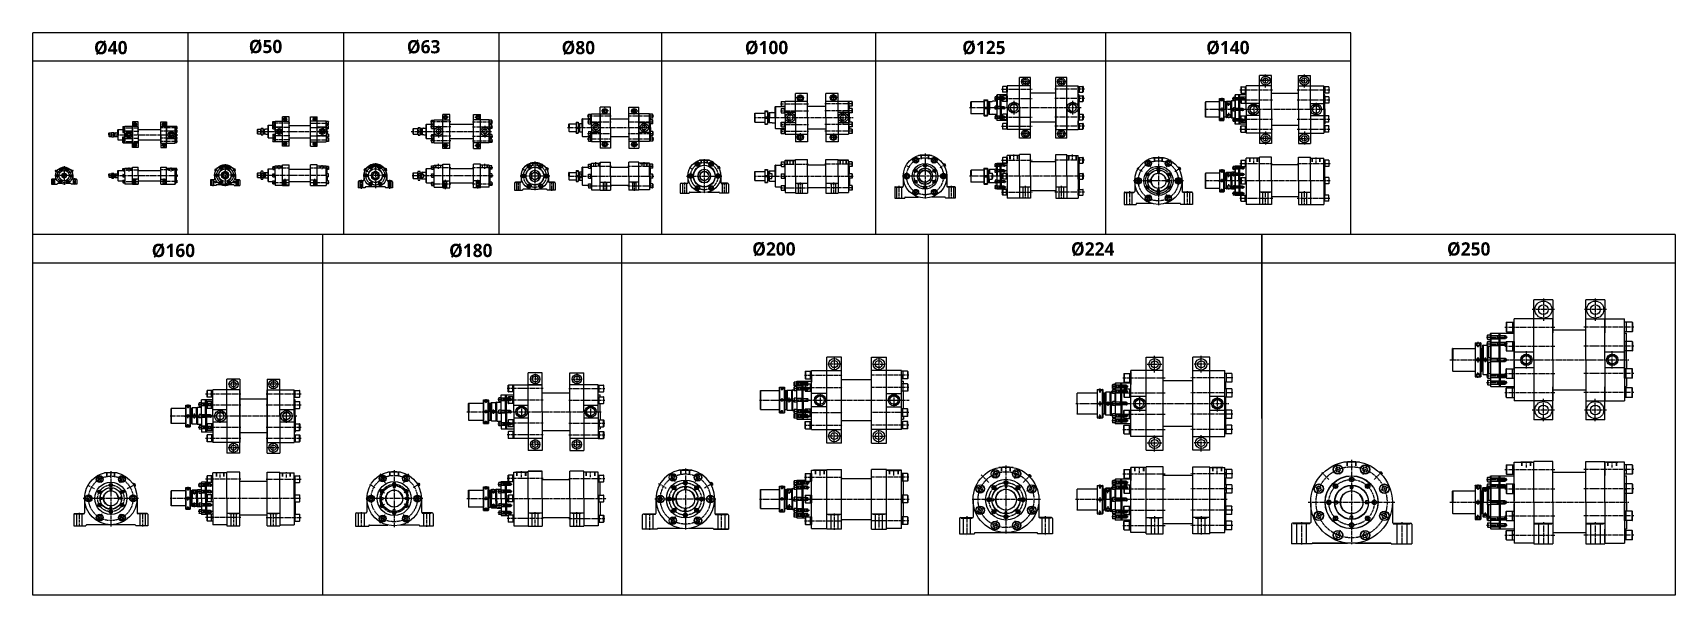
# Model space of a CAD drawing. Extents: x 0 to 8675, y 0 to 2968.
import ezdxf

# ---------------------------------------------------------------- set-up
doc = ezdxf.new("R2010")
doc.units = 0
doc.header["$LTSCALE"] = 5
doc.header["$MEASUREMENT"] = 0
doc.header["$PDMODE"] = 34
for name, pattern in [('CENTERX2', [4, 2.5, -0.5, 0.5, -0.5]), ('HIDDEN', [0.375, 0.25, -0.125]), ('HIDDENX2', [0.75, 0.5, -0.25])]:
    doc.linetypes.add(name, pattern=pattern)
doc.layers.get('0').update_dxf_attribs({"linetype": 'CONTINUOUS'})
doc.layers.get('Defpoints').update_dxf_attribs({"linetype": 'CONTINUOUS'})
for name, color, linetype in [('CEN', 1, 'CENTERX2'), ('DIM', 3, 'CONTINUOUS'), ('HID', 2, 'HIDDENX2'), ('HIDDEN', 2, 'HIDDEN'), ('ML', 3, 'CONTINUOUS'), ('테두리', 7, 'CONTINUOUS')]:
    doc.layers.add(name, color=color, linetype=linetype)
doc.styles.add('GHS', font='romans', dxfattribs={"bigfont": 'ghs'})
doc.styles.add('문자', font='romans.shx')

msp = doc.modelspace()

# ---------------------------------------------------------------- texts
at = {"char_height": 70, "attachment_point": 1, "style": '문자'}
for s, insert in [('{\\fMalgun Gothic|b1|i0|c129|p50;%%C40}', (323.2, 2924.9)), ('{\\fMalgun Gothic|b1|i0|c129|p50;%%C50}', (1140.7, 2930.9)), ('{\\fMalgun Gothic|b1|i0|c129|p50;%%C63}', (1975.6, 2929.7)), ('{\\fMalgun Gothic|b1|i0|c129|p50;%%C80}', (2792.9, 2924.9)), ('{\\fMalgun Gothic|b1|i0|c129|p50;%%C100}', (3760.8, 2925.5)), ('{\\fMalgun Gothic|b1|i0|c129|p50;%%C125}', (4908.8, 2925.5)), ('{\\fMalgun Gothic|b1|i0|c129|p50;%%C140}', (6197.5, 2925.5)), ('{\\fMalgun Gothic|b1|i0|c129|p50;%%C160}', (627.9, 1854.3)), ('{\\fMalgun Gothic|b1|i0|c129|p50;%%C180}', (2198.7, 1854.3)), ('{\\fMalgun Gothic|b1|i0|c129|p50;%%C200}', (3799.7, 1862.4)), ('{\\fMalgun Gothic|b1|i0|c129|p50;%%C224}', (5483.5, 1862.4)), ('{\\fMalgun Gothic|b1|i0|c129|p50;%%C250}', (7469.7, 1862.4))]:
    msp.add_mtext_dynamic_manual_height_columns(s, width=124.533, gutter_width=16, heights=[-75.6], dxfattribs=dict(at, insert=insert))
at = {"layer": 'ML', "color": 4, "style": 'GHS'}
msp.add_text('2', height=8.75, dxfattribs=at).set_placement((4991.9, 433))

# ---------------------------------------------------------------- blocks, each defined once
blk = doc.blocks.new('A$C797528EE')
at = {"layer": 'CEN'}
blk.add_line((15.5, 0), (15.5, 21.8), dxfattribs=at)
at = {"layer": 'HID'}
for p, q in [((0, 17.5), (0, 18.5)), ((0, 17.5), (31, 17.5)), ((5, 4.5), (5, 17.5)), ((6.3, 4.5), (6.3, 17.5)), ((24.8, 4.5), (24.8, 17.5)), ((26, 4.5), (26, 17.5)), ((31, 17.5), (31, 18.5))]:
    blk.add_line(p, q, dxfattribs=at)

# ---------------------------------------------------------------- linework, layer by layer
for p, q in [((6960.8, 2967.8), (0, 2967.8)), ((0, 1902.7), (0, 2967.8)), ((821, 1902.7), (821, 2967.8)), ((1642, 1902.7), (1642, 2967.8)), ((2463, 1902.7), (2463, 2967.8)), ((3322.6, 1902.7), (3322.6, 2967.8)), ((4453, 1902.7), (4453, 2967.8)), ((6960.8, 1902.7), (6960.8, 2967.8)), ((6960.8, 2817.8), (0, 2817.8)), ((8674.5, 1902.7), (0, 1902.7)), ((0, 0), (0, 1902.7)), ((1532.4, 0), (1532.4, 1902.7)), ((3109.5, 1902.7), (3109.5, 0)), ((4729.3, 1902.7), (4729.3, 0)), ((6490.6, 931.7), (6490.6, 1902.7)), ((6490.6, 1902.7), (6490.6, 0)), ((8674.5, 1902.7), (8674.5, 0)), ((8674.5, 1752.7), (0, 1752.7)), ((8674.5, 0), (0, 0))]:
    msp.add_line(p, q)
at = {"color": 2, "linetype": 'ByBlock'}
msp.add_line((2180, 2142.9), (2180, 2148), dxfattribs=at)
at = {"layer": 'CEN'}
for p, q in [((5265.8, 2709.9), (5218.3, 2709.9)), ((5242.1, 2733.6), (5242.1, 2686.2)), ((5455.8, 2709.9), (5408.3, 2709.9)), ((5432.1, 2733.6), (5432.1, 2686.2)), ((6539.9, 2715.8), (6482.8, 2715.8)), ((6510.9, 2680), (6510.9, 2747.4)), ((6686.9, 2715.8), (6744, 2715.8)), ((6715.9, 2680), (6715.9, 2747.4)), ((4074.1, 2624.3), (4032.6, 2624.3)), ((4053.3, 2603.6), (4053.3, 2645)), ((4249.1, 2625.8), (4207.6, 2625.8)), ((4228.3, 2605.1), (4228.3, 2646.6)), ((5140.7, 2622.2), (5080.1, 2622.2)), ((5116, 2621.2), (5277.6, 2621.2)), ((5116.1, 2669.9), (5278.2, 2669.9)), ((5182.1, 2609.3), (5182.1, 2535.5)), ((5554.5, 2669.9), (5397.4, 2669.9)), ((5554.6, 2621.2), (5398, 2621.2)), ((5492.1, 2609.3), (5492.1, 2535.5)), ((6279.5, 2624.1), (6279.5, 2604.5)), ((6315.9, 2581.8), (6315.9, 2609.2)), ((6400.6, 2619.2), (6334.1, 2619.2)), ((6374.7, 2666.7), (6548.7, 2666.7)), ((6374.7, 2613.7), (6548.3, 2613.7)), ((6678.9, 2666.7), (6852.8, 2666.7)), ((6678.9, 2613.7), (6852.4, 2613.7)), ((1331.9, 2523.8), (1331.9, 2500.3)), ((1488.9, 2523.8), (1488.9, 2500.3)), ((2195, 2522.5), (2165, 2522.5)), ((2180, 2507.5), (2180, 2537.5)), ((2335, 2522.5), (2365, 2522.5)), ((2350, 2507.5), (2350, 2537.5)), ((3054.9, 2527.4), (2928.5, 2527.4)), ((3040.4, 2555.4), (3002.8, 2555.4)), ((3021.6, 2536.6), (3021.6, 2574.2)), ((3279.2, 2527.4), (3144.9, 2527.4)), ((3157.8, 2555.4), (3195.4, 2555.4)), ((3176.6, 2536.6), (3176.6, 2574.2)), ((3810.2, 2520.8), (4332.9, 2520.8)), ((3949.7, 2593.3), (4097.8, 2593.3)), ((3949.7, 2557.1), (4097.8, 2557.1)), ((4000.8, 2489), (4000.8, 2552.9)), ((4331.9, 2593.3), (4183.9, 2593.3)), ((4331.9, 2557.1), (4183.9, 2557.1)), ((4280.8, 2489), (4280.8, 2552.9)), ((5537.8, 2572.4), (4947.7, 2572.4)), ((5140.7, 2522.6), (5080.1, 2522.6)), ((5116, 2523.7), (5277.6, 2523.7)), ((5554.6, 2523.7), (5398, 2523.7)), ((6828.5, 2563.3), (6187.8, 2563.3)), ((6261.4, 2563.3), (6296.6, 2563.3)), ((6261.4, 2563.3), (6296.6, 2563.3)), ((6279.5, 2573.9), (6279.5, 2553.6)), ((6279.5, 2502.6), (6279.5, 2522.2)), ((6315.9, 2544.9), (6315.9, 2517.5)), ((6448.4, 2598.1), (6448.4, 2529.1)), ((6778.4, 2598.1), (6778.4, 2529.1)), ((399.3, 2430.3), (765.6, 2430.3)), ((472.7, 2466.3), (560.4, 2466.3)), ((472.7, 2448.3), (560.4, 2448.3)), ((508, 2451.8), (508, 2407.5)), ((550.1, 2485.3), (526.8, 2485.3)), ((538.5, 2496.9), (538.5, 2473.7)), ((764.2, 2466.3), (672, 2466.3)), ((764.2, 2448.3), (672, 2448.3)), ((681.8, 2485.3), (705.1, 2485.3)), ((693.5, 2496.9), (693.5, 2473.7)), ((731, 2451.8), (731, 2407.5)), ((1182.6, 2447.1), (1562.4, 2447.1)), ((1357.8, 2491.1), (1266, 2491.1)), ((1357.7, 2469.1), (1266, 2469.1)), ((1301.4, 2427.9), (1301.4, 2466)), ((1343.7, 2512.1), (1320.2, 2512.1)), ((1464.1, 2491.1), (1562.4, 2491.1)), ((1464.2, 2469.1), (1562.4, 2469.1)), ((1477.2, 2512.1), (1500.7, 2512.1)), ((1528.4, 2427.9), (1528.4, 2466)), ((1999, 2447.5), (2422.2, 2447.5)), ((2207.3, 2497.5), (2100.4, 2497.5)), ((2207.3, 2472.5), (2100.4, 2472.5)), ((2142.5, 2477.1), (2142.5, 2416.1)), ((2322.7, 2497.5), (2429.6, 2497.5)), ((2322.7, 2472.5), (2429.6, 2472.5)), ((2387.5, 2477.1), (2387.5, 2416.1)), ((2823.9, 2467.4), (3261.1, 2467.4)), ((2930.2, 2497.4), (3054.7, 2497.4)), ((2930.2, 2437.4), (3053.7, 2437.4)), ((2974.1, 2495.1), (2974.1, 2440.2)), ((3143.9, 2497.4), (3278.8, 2497.4)), ((3144.6, 2437.4), (3278.8, 2437.4)), ((3229.1, 2495.1), (3229.1, 2440.2)), ((3949.7, 2484.6), (4097.8, 2484.6)), ((3949.7, 2448.3), (4097.8, 2448.3)), ((4053.3, 2438.1), (4053.3, 2396.7)), ((4331.9, 2484.6), (4183.9, 2484.6)), ((4331.9, 2448.3), (4183.9, 2448.3)), ((4228.3, 2436.6), (4228.3, 2395.1)), ((5116.1, 2474.9), (5278.2, 2474.9)), ((5265.8, 2434.9), (5218.3, 2434.9)), ((5242.1, 2411.2), (5242.1, 2458.6)), ((5554.5, 2474.9), (5397.4, 2474.9)), ((5455.8, 2434.9), (5408.3, 2434.9)), ((5432.1, 2411.2), (5432.1, 2458.6)), ((6400.6, 2507.5), (6334.1, 2507.5)), ((6374.7, 2513), (6548.3, 2513)), ((6374.7, 2460), (6548.7, 2460)), ((6510.9, 2446.7), (6510.9, 2386)), ((6510.9, 2446.7), (6510.9, 2379.3)), ((6678.9, 2513), (6852.4, 2513)), ((6678.9, 2460), (6852.8, 2460)), ((6715.9, 2446.7), (6715.9, 2379.3)), ((6715.9, 2446.7), (6715.9, 2386)), ((472.7, 2412.3), (560.4, 2412.3)), ((472.7, 2394.3), (560.4, 2394.3)), ((550.1, 2375.3), (526.8, 2375.3)), ((538.5, 2363.7), (538.5, 2386.9)), ((764.2, 2412.3), (672, 2412.3)), ((764.2, 2394.3), (672, 2394.3)), ((681.8, 2375.3), (705.1, 2375.3)), ((693.5, 2363.7), (693.5, 2386.9)), ((1357.7, 2425.1), (1266, 2425.1)), ((1357.8, 2403.1), (1266, 2403.1)), ((1343.7, 2382.1), (1320.2, 2382.1)), ((1331.9, 2370.3), (1331.9, 2393.8)), ((1464.1, 2403.1), (1562.4, 2403.1)), ((1464.2, 2425.1), (1562.4, 2425.1)), ((1477.2, 2382.1), (1500.7, 2382.1)), ((1488.9, 2370.3), (1488.9, 2393.8)), ((2207.3, 2422.5), (2100.4, 2422.5)), ((2207.3, 2397.5), (2100.4, 2397.5)), ((2195, 2372.5), (2165, 2372.5)), ((2180, 2387.5), (2180, 2357.5)), ((2322.7, 2422.5), (2429.6, 2422.5)), ((2322.7, 2397.5), (2429.6, 2397.5)), ((2335, 2372.5), (2365, 2372.5)), ((2350, 2387.5), (2350, 2357.5)), ((3054.4, 2407.4), (2928.5, 2407.4)), ((3040.4, 2379.4), (3002.8, 2379.4)), ((3021.6, 2398.2), (3021.6, 2360.6)), ((3279.2, 2407.4), (3144.1, 2407.4)), ((3157.8, 2379.4), (3195.4, 2379.4)), ((3176.6, 2398.2), (3176.6, 2360.6)), ((4074.1, 2417.4), (4032.6, 2417.4)), ((4249.1, 2415.8), (4207.6, 2415.8)), ((6539.9, 2410.8), (6482.8, 2410.8)), ((6686.9, 2410.8), (6744, 2410.8)), ((165.3, 2263.5), (165.3, 2165.3)), ((165.3, 2235.9), (165.3, 2257.7)), ((508, 2235.9), (508, 2257.7)), ((731, 2235.9), (731, 2257.7)), ((987.5, 2264.1), (998.5, 2245.1)), ((1015, 2275.5), (1015, 2159.1)), ((1042.5, 2264.1), (1031.5, 2245.1)), ((1778.2, 2267.7), (1789.8, 2247.5)), ((1809, 2280.2), (1809, 2148.7)), ((1809, 2250.4), (1809, 2276.7)), ((1839.8, 2267.7), (1828.2, 2247.5)), ((2101.4, 2257.6), (2208.2, 2257.6)), ((2142.5, 2250.4), (2142.5, 2276.7)), ((2322.7, 2257.6), (2429.6, 2257.6)), ((2387.5, 2250.4), (2387.5, 2276.7)), ((2614.7, 2276.2), (2628.8, 2251.8)), ((2651.7, 2289.4), (2651.7, 2136.6)), ((2688.8, 2276.2), (2674.7, 2251.8)), ((2930.7, 2264), (3056.4, 2264)), ((2974.1, 2261.8), (2974.1, 2284.6)), ((3143.2, 2264), (3278.8, 2264)), ((3229.1, 2261.8), (3229.1, 2284.6)), ((3479.8, 2250.7), (3467.4, 2257.8)), ((3501.8, 2289.7), (3519, 2260)), ((3546.6, 2301.4), (3546.6, 2121.3)), ((3546.6, 2272.4), (3546.6, 2297.1)), ((3591.5, 2289.7), (3574.3, 2260)), ((3628.4, 2259.3), (3614.2, 2251.1)), ((3949.4, 2274.8), (4097.5, 2274.8)), ((4000.8, 2272.4), (4000.8, 2297.1)), ((4331.9, 2274.8), (4183.9, 2274.8)), ((4280.8, 2272.4), (4280.8, 2297.1)), ((4632.5, 2257), (4610.5, 2269.7)), ((4672.5, 2280), (4654.8, 2310.7)), ((4712.4, 2330.5), (4712.4, 2091.8)), ((4752.3, 2280), (4770, 2310.7)), ((4792, 2256.8), (4822.1, 2274.3)), ((5140.7, 2268.4), (5080.1, 2268.4)), ((5116.2, 2295.3), (5278.3, 2295.3)), ((5182.1, 2294.1), (5182.1, 2325.9)), ((5554.5, 2295.3), (5397.4, 2295.3)), ((5492.1, 2294.1), (5492.1, 2325.9)), ((5880.9, 2298.2), (5903.3, 2259.3)), ((5945.1, 2315.6), (5945.1, 2058.7)), ((6009.3, 2298.2), (5986.9, 2259.3)), ((6375, 2278.8), (6546.4, 2278.8)), ((6448.4, 2280.4), (6448.4, 2309.9)), ((6680.6, 2278.8), (6855.9, 2278.8)), ((6778.4, 2280.4), (6778.4, 2309.9)), ((110.3, 2199.7), (110.3, 2165.3)), ((214.4, 2214.4), (116.2, 2214.4)), ((138.4, 2230), (118.6, 2241.4)), ((138.7, 2214.4), (120, 2214.4)), ((152, 2237.5), (142.7, 2253.6)), ((152, 2191.3), (142.7, 2175.1)), ((178.7, 2237.5), (188, 2253.6)), ((178.7, 2191.3), (188, 2175.1)), ((192, 2214.4), (210.7, 2214.4)), ((220.3, 2200.7), (220.3, 2165.3)), ((399.3, 2214.4), (765.6, 2214.4)), ((472.7, 2245.6), (559.8, 2245.6)), ((472.7, 2183.2), (559.8, 2183.2)), ((538.5, 2166), (538.5, 2199.5)), ((764.2, 2245.6), (677.2, 2245.6)), ((764.2, 2183.2), (677.2, 2183.2)), ((693.5, 2166), (693.5, 2199.5)), ((950, 2195.8), (950, 2159.1)), ((1074.1, 2216.5), (955.9, 2216.5)), ((960, 2216.5), (982, 2216.5)), ((987.5, 2168.8), (998.5, 2187.9)), ((1042.5, 2168.8), (1031.5, 2187.9)), ((1070, 2216.5), (1048, 2216.5)), ((1080, 2195.8), (1080, 2158.9)), ((1182.6, 2216.5), (1562.4, 2216.5)), ((1263.9, 2254.6), (1357.2, 2254.6)), ((1263.9, 2178.4), (1357.2, 2178.4)), ((1331.9, 2159.4), (1331.9, 2197.3)), ((1462.7, 2178.4), (1565.7, 2178.4)), ((1463.9, 2254.6), (1565.7, 2254.6)), ((1488.9, 2159.6), (1488.9, 2197.3)), ((1734, 2191.2), (1734, 2144.7)), ((1873.4, 2214.3), (1745.6, 2214.3)), ((1778.2, 2160.9), (1789.8, 2181.1)), ((1839.8, 2160.9), (1828.2, 2181.1)), ((1884, 2191.2), (1884, 2144.7)), ((1884, 2189.9), (1884, 2145.5)), ((2002.9, 2214.3), (2431.6, 2214.3)), ((2101.4, 2171), (2208.2, 2171)), ((2180, 2145.9), (2180, 2192)), ((2322.7, 2171), (2429.6, 2171)), ((2350, 2147.1), (2350, 2192)), ((2563.7, 2182.3), (2563.7, 2133.4)), ((2731.5, 2212.1), (2572, 2212.1)), ((2577.7, 2212.1), (2605.8, 2212.1)), ((2614.7, 2147.9), (2628.8, 2172.3)), ((2688.8, 2147.9), (2674.7, 2172.3)), ((2725.8, 2212.1), (2697.7, 2212.1)), ((2739.7, 2182.7), (2739.7, 2133.3)), ((2828.9, 2212.1), (3279.4, 2212.1)), ((3021.6, 2183.8), (3021.6, 2134.5)), ((3176.6, 2183.8), (3176.6, 2133.8)), ((3441.6, 2177.7), (3441.6, 2118.7)), ((3453.3, 2212.1), (3640, 2212.1)), ((3457, 2212.1), (3491.3, 2212.1)), ((3636.3, 2212.1), (3602, 2212.1)), ((3651.6, 2177.7), (3651.6, 2118.7)), ((3810.2, 2212.1), (4332.9, 2212.1)), ((4053.3, 2177.7), (4053.3, 2118.7)), ((4228.3, 2177.7), (4228.3, 2118.7)), ((4831.9, 2210.9), (4592.6, 2210.9)), ((4652.4, 2245.5), (4672.8, 2233.7)), ((4652.4, 2176.2), (4672.8, 2188)), ((4772.4, 2245.5), (4752, 2233.7)), ((4772.4, 2176.2), (4752, 2188)), ((5553.7, 2210.9), (4947.7, 2210.9)), ((5140.7, 2239.6), (5080.1, 2239.6)), ((5140.7, 2182.1), (5080.1, 2182.1)), ((6076.9, 2187), (5813.8, 2187)), ((5860.3, 2236), (5833.7, 2251.3)), ((5876.4, 2226.6), (5896.9, 2214.8)), ((5885.9, 2187), (5903.9, 2187)), ((5945.1, 2246.2), (5945.1, 2228.1)), ((6004.4, 2187), (5986.3, 2187)), ((6013.8, 2226.6), (5993.4, 2214.8)), ((6031.2, 2236.7), (6062.4, 2254.7)), ((6851.6, 2187), (6190.1, 2187)), ((6851.6, 2187), (6190.1, 2187)), ((6262.4, 2187), (6297.6, 2187)), ((6262.4, 2187), (6297.6, 2187)), ((6280.5, 2247.7), (6280.5, 2228.1)), ((6280.5, 2197.5), (6280.5, 2177.2)), ((6315.9, 2205.4), (6315.9, 2232.8)), ((6400.6, 2254.5), (6334.1, 2254.5)), ((6400.6, 2220.7), (6334.1, 2220.7)), ((2930.7, 2160.1), (3056.4, 2160.1)), ((3143.2, 2160.1), (3278.8, 2160.1)), ((3501.8, 2134.4), (3519, 2164.1)), ((3591.5, 2134.4), (3574.3, 2164.1)), ((3949.4, 2149.3), (4097.5, 2149.3)), ((4331.9, 2149.3), (4183.9, 2149.3)), ((4574.9, 2160.9), (4574.9, 2093)), ((4672.5, 2141.8), (4654.8, 2111.1)), ((4752.3, 2141.8), (4770, 2111.1)), ((4849.9, 2160.9), (4849.9, 2094)), ((5140.7, 2153.4), (5080.1, 2153.4)), ((5116.2, 2126.5), (5278.3, 2126.5)), ((5242.1, 2160.9), (5242.1, 2092.7)), ((5554.5, 2126.5), (5397.4, 2126.5)), ((5432.1, 2160.9), (5432.1, 2092.5)), ((5792.6, 2132.6), (5792.6, 2058.5)), ((5876.4, 2147.3), (5896.9, 2159.1)), ((5880.9, 2075.7), (5903.3, 2114.6)), ((5945.1, 2127.7), (5945.1, 2145.8)), ((6009.3, 2075.7), (5986.9, 2114.6)), ((6013.8, 2147.3), (5993.4, 2159.1)), ((6097.6, 2132.6), (6097.6, 2058.7)), ((6280.5, 2126.2), (6280.5, 2145.8)), ((6315.9, 2168.5), (6315.9, 2141.1)), ((6400.6, 2153.2), (6334.1, 2153.2)), ((6400.6, 2119.5), (6334.1, 2119.5)), ((6375, 2095.2), (6546.4, 2095.2)), ((6510.9, 2060.2), (6510.9, 2131.2)), ((6546.4, 2095.2), (6548.7, 2095.2)), ((6678.5, 2095.2), (6853.5, 2095.2)), ((6715.9, 2060.3), (6715.9, 2133)), ((7978.6, 1565.7), (7978.6, 1448.2)), ((8252.6, 1565.7), (8252.6, 1448.2)), ((8037.3, 1507), (7919.9, 1507)), ((8311.3, 1507), (8193.9, 1507)), ((7775.6, 1415.2), (8038.7, 1415.2)), ((8455.6, 1415.2), (8192.6, 1415.2)), ((7633, 1336.8), (7633, 1308.4)), ((7677.2, 1362), (7787.8, 1362)), ((7677.2, 1326.8), (7787.8, 1326.8)), ((7775.6, 1313.7), (8038.7, 1313.7)), ((8455.6, 1313.7), (8192.6, 1313.7)), ((4266.1, 1219.4), (4200.1, 1219.4)), ((4233.1, 1252.4), (4233.1, 1186.4)), ((4435.1, 1219.4), (4501.1, 1219.4)), ((4468.1, 1252.4), (4468.1, 1186.4)), ((5885, 1218.3), (5963.8, 1218.3)), ((5925.2, 1175.3), (5925.2, 1262.6)), ((6211.4, 1218.3), (6132.6, 1218.3)), ((6171.2, 1174.3), (6171.2, 1262.6)), ((7483.8, 1242), (8430.7, 1242)), ((7633, 1255.5), (7633, 1228.5)), ((7671.1, 1254.4), (7671.1, 1229.5)), ((7888.6, 1195.4), (7888.6, 1289.2)), ((8342.6, 1195.4), (8342.6, 1289.2)), ((1060.1, 1141.2), (1060.1, 1084.2)), ((1270.1, 1141.2), (1270.1, 1084.2)), ((2681.5, 1140.6), (2625.5, 1140.6)), ((2653.5, 1168.6), (2653.5, 1112.6)), ((2845.5, 1140.6), (2901.5, 1140.6)), ((2873.5, 1168.6), (2873.5, 1112.6)), ((4075, 1161.6), (4275.1, 1161.6)), ((4626.2, 1161.6), (4426.1, 1161.6)), ((5758, 1147.1), (5980.6, 1147.1)), ((6338.3, 1147.1), (6115.7, 1147.1)), ((7633, 1147.1), (7633, 1175.5)), ((7677.2, 1157.1), (7787.8, 1157.1)), ((7775.6, 1170.2), (8038.7, 1170.2)), ((8455.6, 1170.2), (8192.6, 1170.2)), ((912.5, 1062.7), (1098, 1062.7)), ((1088.6, 1112.7), (1031.6, 1112.7)), ((1232.1, 1062.7), (1417.5, 1062.7)), ((1298.6, 1112.7), (1241.6, 1112.7)), ((2695.2, 1090.6), (2505.4, 1090.6)), ((2831.8, 1090.6), (3021.6, 1090.6)), ((3956.8, 1100.2), (3956.8, 1080.6)), ((3995.6, 1016.1), (3995.6, 1042.8)), ((4101.6, 1114.4), (4017.5, 1114.4)), ((4101.6, 1089.5), (4017.5, 1089.5)), ((4075, 1095.7), (4275.1, 1095.7)), ((4158.1, 1063.6), (4158.1, 995.3)), ((4626.2, 1095.7), (4426.1, 1095.7)), ((4548.1, 1063.6), (4548.1, 995.3)), ((5636.5, 1090.6), (5636.5, 1067.4)), ((5785.7, 1100.8), (5699.5, 1100.8)), ((5785.7, 1074.4), (5699.5, 1074.4)), ((5758, 1067.2), (5980.6, 1067.2)), ((5845.2, 1050.9), (5845.2, 969.4)), ((6338.3, 1067.2), (6115.7, 1067.2)), ((6256.2, 1050.9), (6256.2, 969.4)), ((7677.2, 1122), (7787.8, 1122)), ((7677.2, 1122), (7787.8, 1122)), ((7775.6, 1068.7), (8038.7, 1068.7)), ((8455.6, 1068.7), (8192.6, 1068.7)), ((819.3, 1005.9), (819.3, 986.4)), ((819.3, 1005.9), (819.3, 986.4)), ((819.3, 955.7), (819.3, 935.4)), ((819.3, 934.7), (819.3, 955)), ((852.6, 958.2), (852.6, 932.2)), ((949.7, 1005.8), (872.5, 1005.8)), ((912.5, 1003.9), (1098, 1003.9)), ((990.1, 910), (990.1, 979.6)), ((1232.1, 1003.9), (1417.5, 1003.9)), ((1340.1, 910), (1340.1, 979.6)), ((2293.1, 968.1), (3001.7, 968.1)), ((2393.2, 1033.8), (2393.2, 1014.3)), ((2393.2, 978.6), (2393.2, 958.3)), ((2433.5, 956.6), (2433.5, 980.1)), ((2532.5, 1033), (2455.4, 1033)), ((2695.2, 1029.3), (2505.4, 1029.3)), ((2581, 1002.2), (2581, 934)), ((2831.8, 1029.3), (3021.6, 1029.3)), ((2946, 1002.2), (2946, 934)), ((3837.3, 1029.4), (4628.9, 1029.4)), ((3956.8, 1040), (3956.8, 1019.7)), ((3956.8, 958.7), (3956.8, 978.3)), ((4101.6, 969.3), (4017.5, 969.3)), ((4074.2, 963.2), (4275.1, 963.2)), ((4627, 963.2), (4426.1, 963.2)), ((5509.4, 1010.8), (5657.1, 1010.8)), ((5509.4, 1010.8), (6317.2, 1010.8)), ((5636.5, 1024.3), (5636.5, 997.3)), ((5677.7, 1022.9), (5677.7, 998.7)), ((5758, 954.3), (5980.6, 954.3)), ((6338.3, 954.3), (6115.7, 954.3)), ((8037.3, 977), (7919.9, 977)), ((7978.6, 918.2), (7978.6, 1035.7)), ((8311.3, 977), (8193.9, 977)), ((8252.6, 918.2), (8252.6, 1035.7)), ((1394, 945.2), (724.6, 945.2)), ((801.2, 945.2), (836.5, 945.2)), ((801.2, 945.2), (836.5, 945.2)), ((801.2, 945.2), (836.5, 945.2)), ((801.2, 945.2), (836.5, 945.2)), ((819.3, 884.5), (819.3, 904)), ((819.3, 884.5), (819.3, 904)), ((949.7, 884.6), (872.5, 884.6)), ((912.5, 886.4), (1098, 886.4)), ((1232.1, 886.4), (1417.5, 886.4)), ((2393.2, 902.3), (2393.2, 921.9)), ((2532.5, 903.2), (2455.4, 903.2)), ((2695.2, 906.8), (2505.4, 906.8)), ((2831.8, 906.8), (3021.6, 906.8)), ((4101.6, 944.4), (4017.5, 944.4)), ((4075, 897.3), (4275.1, 897.3)), ((4233.1, 806.4), (4233.1, 872.4)), ((4626.2, 897.3), (4426.1, 897.3)), ((4468.1, 806.4), (4468.1, 872.4)), ((5636.5, 930.9), (5636.5, 954.1)), ((5785.7, 947.1), (5699.5, 947.1)), ((5785.7, 920.8), (5699.5, 920.8)), ((5758, 874.5), (5980.6, 874.5)), ((6338.3, 874.5), (6115.7, 874.5)), ((912.5, 827.7), (1098, 827.7)), ((1060.1, 749.2), (1060.1, 806.2)), ((1232.1, 827.7), (1417.5, 827.7)), ((1270.1, 749.2), (1270.1, 806.2)), ((2695.2, 845.6), (2505.4, 845.6)), ((2681.5, 795.6), (2625.5, 795.6)), ((2653.5, 767.6), (2653.5, 823.6)), ((2831.8, 845.6), (3021.6, 845.6)), ((2845.5, 795.6), (2901.5, 795.6)), ((2873.5, 767.6), (2873.5, 823.6)), ((4266.1, 839.4), (4200.1, 839.4)), ((4435.1, 839.4), (4501.1, 839.4)), ((5885, 803.3), (5963.8, 803.3)), ((5925.2, 757.5), (5925.2, 843.2)), ((6211.4, 803.3), (6132.6, 803.3)), ((6171.2, 757.5), (6171.2, 845.1)), ((1088.6, 777.7), (1031.6, 777.7)), ((1298.6, 777.7), (1241.6, 777.7)), ((6965.4, 713.3), (6965.4, 268.6)), ((7888.6, 674), (7888.6, 706)), ((8342.6, 674), (8342.6, 706)), ((365, 592.1), (341.5, 632.7)), ((412, 654.4), (412, 361.8)), ((412, 621.2), (412, 649)), ((459, 592.1), (482.5, 632.7)), ((1098.1, 612.4), (912.7, 612.4)), ((990.1, 621.2), (990.1, 649)), ((1232.1, 612.4), (1417.5, 612.4)), ((1340.1, 621.2), (1340.1, 649)), ((1833.5, 640.1), (1861.4, 591.7)), ((1908.7, 660.1), (1908.7, 358.9)), ((1983.9, 640.1), (1956, 591.7)), ((2695.2, 615.9), (2505.4, 615.9)), ((2581, 623), (2581, 655.1)), ((2831.8, 615.9), (3021.6, 615.9)), ((2946, 623), (2946, 652.7)), ((3393.7, 598.9), (3366.9, 645.3)), ((3446.5, 668.5), (3446.5, 346.7)), ((3446.5, 607.7), (3446.5, 577)), ((3499.4, 598.9), (3526.2, 645.3)), ((4075, 622.1), (4275.1, 622.1)), ((4158.1, 631.3), (4158.1, 663.3)), ((4626.2, 622.1), (4426.1, 622.1)), ((4548.1, 631.3), (4548.1, 663.3)), ((5009.3, 634.7), (5049.5, 594.5)), ((5094, 615), (5073.4, 664.8)), ((5140, 683.4), (5140, 323.4)), ((5140, 646), (5140, 678)), ((5140, 608.4), (5140, 579.7)), ((5185.9, 615), (5206.6, 664.8)), ((5270.6, 634.7), (5230.5, 594.5)), ((5270.6, 634.7), (5256.7, 620.7)), ((5758, 640.3), (5980.6, 640.3)), ((5845.2, 646), (5845.2, 678)), ((6338.3, 640.3), (6115.7, 640.3)), ((6256.2, 646), (6256.2, 678)), ((6808.7, 646.6), (6845.2, 610.1)), ((6904.3, 637.3), (6882.7, 689.5)), ((7026.4, 637.3), (7048, 689.5)), ((7125.7, 650.3), (7085.6, 610.1)), ((7125.7, 650.3), (7111.8, 636.3)), ((7677.2, 610), (7787.8, 610)), ((7775.6, 663.2), (8038.7, 663.2)), ((8455.6, 663.2), (8192.6, 663.2)), ((288.4, 582.1), (326.3, 560.2)), ((339.4, 552.6), (363.4, 538.7)), ((412, 569.9), (412, 551.9)), ((484.7, 552.6), (460.6, 538.7)), ((541.8, 585.6), (497.7, 560.2)), ((819.3, 571.4), (819.3, 551.9)), ((819.3, 571.4), (819.3, 551.9)), ((819.3, 521.2), (819.3, 500.9)), ((852.6, 532.1), (852.6, 556.8)), ((949.7, 580.7), (872.5, 580.7)), ((949.7, 545.7), (872.5, 545.7)), ((1779, 584.8), (1809, 567.4)), ((1830.6, 554.9), (1856.9, 539.8)), ((1986.8, 554.9), (1960.5, 539.8)), ((2044.8, 588.4), (2008.4, 567.4)), ((2393.2, 575.6), (2393.2, 556)), ((2433.5, 537.1), (2433.5, 560.6)), ((2532.5, 584.8), (2455.4, 584.8)), ((2532.5, 547.3), (2455.4, 547.3)), ((3305.2, 588.9), (3346, 565.4)), ((3375.6, 578.3), (3397.3, 556.6)), ((3517.5, 578.3), (3495.8, 556.6)), ((3591, 590.7), (3547.1, 565.4)), ((3956.8, 578.1), (3956.8, 558.5)), ((3995.6, 534.7), (3995.6, 563.4)), ((4101.6, 592.3), (4017.5, 592.3)), ((4101.6, 567.4), (4017.5, 567.4)), ((5029, 550), (4979.2, 570.6)), ((5066.2, 577.8), (5086.5, 557.5)), ((5213.8, 577.8), (5193.5, 557.5)), ((5250.9, 550), (5300.7, 570.6)), ((5636.5, 583.9), (5636.5, 560.7)), ((5677.7, 538.9), (5677.7, 567.6)), ((5785.7, 594), (5699.5, 594)), ((5785.7, 567.7), (5699.5, 567.7)), ((5758, 560.5), (5980.6, 560.5)), ((6338.3, 560.5), (6115.7, 560.5)), ((6818, 551), (6765.8, 572.6)), ((6868.6, 586.7), (6892.4, 562.9)), ((7062.1, 586.7), (7038.3, 562.9)), ((7112.7, 551), (7164.9, 572.6)), ((7633, 584.8), (7633, 556.4)), ((7671.1, 544.6), (7671.1, 570.6)), ((7677.2, 574.8), (7787.8, 574.8)), ((7775.6, 561.7), (8038.7, 561.7)), ((8455.6, 561.7), (8192.6, 561.7)), ((244.5, 435), (244.5, 361.6)), ((557.8, 510.7), (264.9, 510.7)), ((339.4, 468.7), (363.4, 482.6)), ((352.8, 510.7), (370.8, 510.7)), ((412, 451.4), (412, 469.5)), ((471.2, 510.7), (453.2, 510.7)), ((484.7, 468.7), (460.6, 482.6)), ((579.5, 435), (579.5, 361.6)), ((1414.4, 510.7), (724.6, 510.7)), ((801.2, 510.7), (836.5, 510.7)), ((801.2, 510.7), (836.5, 510.7)), ((801.2, 510.7), (836.5, 510.7)), ((801.2, 510.7), (836.5, 510.7)), ((819.3, 500.2), (819.3, 520.5)), ((819.3, 449.9), (819.3, 469.5)), ((819.3, 449.9), (819.3, 469.5)), ((852.6, 489.2), (852.6, 464.6)), ((949.7, 475.7), (872.5, 475.7)), ((949.7, 440.7), (872.5, 440.7)), ((1060.1, 435), (1060.1, 361.6)), ((1270.1, 435), (1270.1, 361.6)), ((1736.2, 360.8), (1736.2, 440.2)), ((2059, 509.8), (1758.2, 509.8)), ((1830.6, 464.8), (1856.9, 479.9)), ((1986.8, 464.8), (1960.5, 479.9)), ((2081.2, 360.8), (2081.2, 440.2)), ((2293.1, 509.8), (3028.4, 509.8)), ((2393.2, 520.3), (2393.2, 500.1)), ((2393.2, 444.1), (2393.2, 463.6)), ((2433.5, 482.5), (2433.5, 459)), ((2532.5, 472.3), (2455.4, 472.3)), ((2532.5, 434.8), (2455.4, 434.8)), ((2653.5, 360.8), (2653.5, 440.2)), ((2873.5, 360.8), (2873.5, 440.2)), ((3608.3, 507.3), (3284.4, 507.3)), ((3346.2, 507.3), (3376.9, 507.3)), ((3375.6, 436.4), (3397.3, 458.1)), ((3446.5, 407), (3446.5, 437.7)), ((3517.5, 436.4), (3495.8, 458.1)), ((3546.9, 507.3), (3516.2, 507.3)), ((3837.3, 507.3), (4628.9, 507.3)), ((3956.8, 517.9), (3956.8, 497.6)), ((3956.8, 436.6), (3956.8, 456.2)), ((3995.6, 480), (3995.6, 451.3)), ((4101.6, 447.2), (4017.5, 447.2)), ((5322.4, 504), (4961.9, 504)), ((5029, 458.1), (4979.2, 437.5)), ((5035.6, 504), (5064.3, 504)), ((5066.2, 430.3), (5086.5, 450.6)), ((5213.8, 430.3), (5193.5, 450.6)), ((5244.3, 504), (5215.6, 504)), ((5250.9, 458.1), (5300.7, 437.5)), ((6308.6, 504), (5508, 504)), ((5615.9, 504), (5657.1, 504)), ((5615.9, 504), (5657.1, 504)), ((5636.5, 517.5), (5636.5, 490.6)), ((5636.5, 424.2), (5636.5, 447.4)), ((5677.7, 469.2), (5677.7, 440.5)), ((5785.7, 440.4), (5699.5, 440.4)), ((5758, 447.6), (5980.6, 447.6)), ((6338.3, 447.6), (6115.7, 447.6)), ((6737, 490), (7193.8, 490)), ((7483.8, 490), (8430.7, 490)), ((7633, 503.4), (7633, 476.5)), ((7671.1, 435.3), (7671.1, 409.3)), ((365, 429.2), (341.5, 388.6)), ((459, 429.2), (482.5, 388.6)), ((1098.1, 408.9), (912.7, 408.9)), ((1232.1, 408.9), (1417.5, 408.9)), ((1833.5, 379.5), (1861.4, 428)), ((1983.9, 379.5), (1956, 428)), ((2695.2, 403.7), (2505.4, 403.7)), ((2831.8, 403.7), (3021.6, 403.7)), ((3256.5, 430.8), (3256.5, 344)), ((3393.7, 415.8), (3366.9, 369.4)), ((3499.4, 415.8), (3526.2, 369.4)), ((3636.5, 430.8), (3636.5, 344.3)), ((4101.6, 422.3), (4017.5, 422.3)), ((4075, 392.6), (4275.1, 392.6)), ((4233.1, 430.8), (4233.1, 344.7)), ((4626.2, 392.6), (4426.1, 392.6)), ((4468.1, 430.8), (4468.1, 345.5)), ((4932.5, 417.2), (4932.5, 315.7)), ((5094, 393.1), (5073.4, 343.3)), ((5140, 399.7), (5140, 428.4)), ((5185.9, 393.1), (5206.6, 343.3)), ((5347.5, 417.2), (5347.5, 315.7)), ((5785.7, 414), (5699.5, 414)), ((5758, 367.8), (5980.6, 367.8)), ((5925.2, 417.2), (5925.2, 320.7)), ((6338.3, 367.8), (6115.7, 367.8)), ((6171.2, 417.2), (6171.2, 320.5)), ((6700.4, 384.5), (6700.4, 265.5)), ((6818, 428.9), (6765.8, 407.3)), ((6868.6, 393.2), (6892.4, 417)), ((7062.1, 393.2), (7038.3, 417)), ((7112.7, 428.9), (7164.9, 407.3)), ((7230.4, 384.5), (7230.4, 265.5)), ((7633, 395.1), (7633, 423.5)), ((7677.2, 405.1), (7787.8, 405.1)), ((7677.2, 370), (7787.8, 370)), ((7677.2, 370), (7787.8, 370)), ((7775.6, 418.2), (8038.7, 418.2)), ((7978.6, 384.5), (7978.6, 267)), ((8455.6, 418.2), (8192.6, 418.2)), ((8252.6, 384.5), (8252.6, 266.3)), ((6904.3, 342.6), (6882.7, 290.4)), ((7026.4, 342.6), (7048, 290.4)), ((7775.6, 316.7), (8038.7, 316.7)), ((8455.6, 316.7), (8192.6, 316.7))]:
    msp.add_line(p, q, dxfattribs=at)
at = {"layer": 'CEN', "color": 1}
for p, q in [((212.3, 2241.5), (192.3, 2230)), ((959.3, 2248.6), (979.3, 2237.1)), ((1070.6, 2248.6), (1050.6, 2237.1)), ((1748.9, 2249), (1770.9, 2236.3)), ((1869.8, 2249.4), (1849.8, 2237.8)), ((2584.2, 2251.1), (2604.2, 2239.5)), ((2722.6, 2253), (2702.6, 2241.4))]:
    msp.add_line(p, q, dxfattribs=at)
at = {"layer": 'CEN'}
for centre, radius in [((1015, 2216.5), 44), ((1809, 2214.3), 50), ((2651.7, 2212.1), 60), ((3546.6, 2212.1), 72.5), ((4712.4, 2210.9), 97.5), ((4712.4, 2210.9), 57.5), ((5945.1, 2187), 106), ((165.3, 2214.4), 36), ((5945.1, 2187), 67.5), ((412, 510.7), 117.5), ((1908.7, 509.8), 122.5), ((3446.5, 507.3), 132.5), ((5140, 504), 147.5), ((6965.4, 490), 187.5), ((6965.4, 490), 120), ((412, 510.7), 70), ((1908.7, 509.8), 75), ((3446.5, 507.3), 85), ((5140, 504), 90)]:
    msp.add_circle(centre, radius, dxfattribs=at)
at = {"layer": 'Defpoints', "color": 0, "linetype": 'ByBlock'}
for p in [(5093.1, 2278.4), (6351.4, 2264.5), (1221.4, 2203.6), (2886.6, 2190.6), (3888.3, 2185.6), (693.5, 2166), (1331.9, 2159.4), (1331.9, 2157.4), (1488.9, 2159.6), (2350, 2147.1), (5093.1, 2143.4), (6303.4, 2145), (6351.4, 2109.5), (4035.1, 607.3), (5718.7, 611.5), (890.1, 595.7), (840.1, 468.7), (3983.1, 456.4), (5665.2, 445.5), (890.1, 425.7), (1060.1, 361.6), (4035.1, 407.3), (5718.7, 396.5), (7658.6, 413.5), (7700.6, 350), (5925.2, 320.7), (5925.2, 320.7), (7978.6, 267)]:
    msp.add_point(p, dxfattribs=at)
at = {"layer": 'DIM'}
msp.add_line((2301, 465.8), (2379.7, 465.8), dxfattribs=at)
at = {"layer": 'HID'}
for p, q in [((5023, 2611.4), (5043, 2611.4)), ((5115.1, 2628.2), (5092.1, 2628.2)), ((5129.3, 2627.2), (5092.1, 2627.2)), ((5129.3, 2617.2), (5092.1, 2617.2)), ((5115.1, 2616.2), (5092.1, 2616.2)), ((5108.1, 2626.5), (5106.5, 2627.2)), ((5108.1, 2618), (5106.5, 2617.2)), ((5108.1, 2627.2), (5108.1, 2617.2)), ((5130.1, 2626.5), (5108.1, 2626.5)), ((5130.1, 2618), (5108.1, 2618)), ((5129.3, 2617.2), (5129.3, 2627.2)), ((5129.3, 2627.2), (5130.1, 2626.5)), ((5129.3, 2627.2), (5131.5, 2627.2)), ((5130.1, 2618), (5129.3, 2617.2)), ((5129.3, 2617.2), (5131.5, 2617.2)), ((5130.1, 2618), (5130.1, 2626.5)), ((5130.1, 2626.5), (5134.1, 2626.5)), ((5134.1, 2618), (5130.1, 2618)), ((5131.5, 2627.2), (5131.5, 2617.2)), ((5131.5, 2627.2), (5132.9, 2626.5)), ((5131.5, 2617.2), (5132.9, 2618)), ((5134.1, 2626.5), (5137.3, 2622.2)), ((5134.1, 2626.5), (5134.1, 2618)), ((5134.1, 2618), (5137.3, 2622.2)), ((6274.5, 2619.8), (6273.5, 2620.8)), ((6274.5, 2619.8), (6284.5, 2619.8)), ((6274.5, 2619.8), (6274.5, 2610.8)), ((6274.5, 2610.8), (6279.5, 2607.7)), ((6274.5, 2610.8), (6284.5, 2610.8)), ((6279.5, 2607.7), (6284.5, 2610.8)), ((6284.5, 2619.8), (6285.5, 2620.8)), ((6284.5, 2619.8), (6284.5, 2610.8)), ((6308.4, 2591.3), (6308.4, 2606.3)), ((6323.4, 2591.3), (6323.4, 2606.3)), ((6375.4, 2625.2), (6351.4, 2625.2)), ((6389.7, 2624.2), (6351.4, 2624.2)), ((6389.7, 2614.2), (6351.4, 2614.2)), ((6375.4, 2613.2), (6351.4, 2613.2)), ((6367.9, 2623.4), (6366.5, 2624.2)), ((6367.9, 2614.9), (6366.5, 2614.2)), ((6367.9, 2624.2), (6367.9, 2614.2)), ((6390.4, 2623.4), (6367.9, 2623.4)), ((6390.4, 2614.9), (6367.9, 2614.9)), ((6389.7, 2624.2), (6389.7, 2614.2)), ((6390.4, 2623.4), (6389.7, 2624.2)), ((6389.7, 2624.2), (6391.9, 2624.2)), ((6390.4, 2614.9), (6389.7, 2614.2)), ((6389.7, 2614.2), (6391.9, 2614.2)), ((6390.4, 2614.9), (6390.4, 2623.4)), ((6390.4, 2623.4), (6395.4, 2623.4)), ((6390.4, 2614.9), (6395.4, 2614.9)), ((6391.9, 2624.2), (6391.9, 2614.2)), ((6391.9, 2624.2), (6393.7, 2623.4)), ((6391.9, 2614.2), (6393.7, 2614.9)), ((6395.4, 2614.9), (6395.4, 2623.4)), ((6395.4, 2623.4), (6398.4, 2619.2)), ((6395.4, 2614.9), (6398.4, 2619.2)), ((3865.8, 2553.3), (3880.8, 2553.3)), ((5023, 2533.4), (5043, 2533.4)), ((5115.1, 2578.4), (5092.1, 2578.4)), ((5129.3, 2577.4), (5092.1, 2577.4)), ((5129.3, 2567.4), (5092.1, 2567.4)), ((5115.1, 2566.4), (5092.1, 2566.4)), ((5115.1, 2528.6), (5092.1, 2528.6)), ((5129.3, 2527.6), (5092.1, 2527.6)), ((5129.3, 2517.6), (5092.1, 2517.6)), ((5115.1, 2516.6), (5092.1, 2516.6)), ((5108.1, 2576.7), (5106.5, 2577.4)), ((5108.1, 2568.2), (5106.5, 2567.4)), ((5108.1, 2526.9), (5106.5, 2527.6)), ((5108.1, 2518.4), (5106.5, 2517.6)), ((5108.1, 2577.4), (5108.1, 2567.4)), ((5130.1, 2576.7), (5108.1, 2576.7)), ((5130.1, 2568.2), (5108.1, 2568.2)), ((5108.1, 2517.6), (5108.1, 2527.6)), ((5130.1, 2526.9), (5108.1, 2526.9)), ((5130.1, 2518.4), (5108.1, 2518.4)), ((5129.3, 2567.4), (5129.3, 2577.4)), ((5129.3, 2577.4), (5130.1, 2576.7)), ((5129.3, 2577.4), (5131.5, 2577.4)), ((5130.1, 2568.2), (5129.3, 2567.4)), ((5129.3, 2567.4), (5131.5, 2567.4)), ((5129.3, 2527.6), (5129.3, 2517.6)), ((5130.1, 2526.9), (5129.3, 2527.6)), ((5129.3, 2527.6), (5131.5, 2527.6)), ((5129.3, 2517.6), (5130.1, 2518.4)), ((5129.3, 2517.6), (5131.5, 2517.6)), ((5130.1, 2568.2), (5130.1, 2576.7)), ((5130.1, 2576.7), (5134.1, 2576.7)), ((5134.1, 2568.2), (5130.1, 2568.2)), ((5130.1, 2526.9), (5130.1, 2518.4)), ((5134.1, 2526.9), (5130.1, 2526.9)), ((5130.1, 2518.4), (5134.1, 2518.4)), ((5131.5, 2577.4), (5131.5, 2567.4)), ((5131.5, 2577.4), (5132.9, 2576.7)), ((5131.5, 2567.4), (5132.9, 2568.2)), ((5131.5, 2517.6), (5131.5, 2527.6)), ((5131.5, 2527.6), (5132.9, 2526.9)), ((5131.5, 2517.6), (5132.9, 2518.4)), ((5134.1, 2576.7), (5137.3, 2572.4)), ((5134.1, 2576.7), (5134.1, 2568.2)), ((5134.1, 2568.2), (5137.3, 2572.4)), ((5134.1, 2526.9), (5137.3, 2522.6)), ((5134.1, 2518.4), (5134.1, 2526.9)), ((5134.1, 2518.4), (5137.3, 2522.6)), ((6274.5, 2515.8), (6279.5, 2519)), ((6274.5, 2506.8), (6274.5, 2515.8)), ((6274.5, 2515.8), (6284.5, 2515.8)), ((6279.5, 2519), (6284.5, 2515.8)), ((6284.5, 2506.8), (6284.5, 2515.8)), ((6308.4, 2591.3), (6315.9, 2586.2)), ((6323.4, 2591.3), (6308.4, 2591.3)), ((6308.4, 2535.3), (6315.9, 2540.5)), ((6323.4, 2535.3), (6308.4, 2535.3)), ((6308.4, 2535.3), (6308.4, 2520.3)), ((6315.9, 2586.2), (6323.4, 2591.3)), ((6315.9, 2540.5), (6323.4, 2535.3)), ((6323.4, 2535.3), (6323.4, 2520.3)), ((6375.4, 2569.3), (6351.4, 2569.3)), ((6389.7, 2568.3), (6351.4, 2568.3)), ((6389.7, 2558.3), (6351.4, 2558.3)), ((6375.4, 2557.3), (6351.4, 2557.3)), ((6367.9, 2567.6), (6366.5, 2568.3)), ((6367.9, 2559.1), (6366.5, 2558.3)), ((6367.9, 2568.3), (6367.9, 2558.3)), ((6390.4, 2567.6), (6367.9, 2567.6)), ((6390.4, 2559.1), (6367.9, 2559.1)), ((6389.7, 2568.3), (6389.7, 2558.3)), ((6390.4, 2567.6), (6389.7, 2568.3)), ((6389.7, 2568.3), (6391.9, 2568.3)), ((6390.4, 2559.1), (6389.7, 2558.3)), ((6389.7, 2558.3), (6391.9, 2558.3)), ((6390.4, 2559.1), (6390.4, 2567.6)), ((6390.4, 2567.6), (6395.4, 2567.6)), ((6390.4, 2559.1), (6395.4, 2559.1)), ((6391.9, 2568.3), (6391.9, 2558.3)), ((6391.9, 2568.3), (6393.7, 2567.6)), ((6391.9, 2558.3), (6393.7, 2559.1)), ((6395.4, 2567.6), (6398.4, 2563.3)), ((6395.4, 2559.1), (6395.4, 2567.6)), ((6395.4, 2559.1), (6398.4, 2563.3)), ((2869.2, 2493.9), (2881.2, 2493.9)), ((2869.2, 2440.9), (2881.2, 2440.9)), ((3865.8, 2488.3), (3880.8, 2488.3)), ((6274.5, 2506.8), (6273.5, 2505.8)), ((6274.5, 2506.8), (6284.5, 2506.8)), ((6284.5, 2506.8), (6285.5, 2505.8)), ((6375.4, 2513.5), (6351.4, 2513.5)), ((6389.7, 2512.5), (6351.4, 2512.5)), ((6389.7, 2502.5), (6351.4, 2502.5)), ((6375.4, 2501.5), (6351.4, 2501.5)), ((6367.9, 2511.8), (6366.5, 2512.5)), ((6367.9, 2503.3), (6366.5, 2502.5)), ((6367.9, 2502.5), (6367.9, 2512.5)), ((6390.4, 2511.8), (6367.9, 2511.8)), ((6390.4, 2503.3), (6367.9, 2503.3)), ((6389.7, 2502.5), (6389.7, 2512.5)), ((6390.4, 2511.8), (6389.7, 2512.5)), ((6389.7, 2512.5), (6391.9, 2512.5)), ((6390.4, 2503.3), (6389.7, 2502.5)), ((6389.7, 2502.5), (6391.9, 2502.5)), ((6390.4, 2511.8), (6390.4, 2503.3)), ((6390.4, 2511.8), (6395.4, 2511.8)), ((6390.4, 2503.3), (6395.4, 2503.3)), ((6391.9, 2502.5), (6391.9, 2512.5)), ((6391.9, 2512.5), (6393.7, 2511.8)), ((6391.9, 2502.5), (6393.7, 2503.3)), ((6395.4, 2511.8), (6395.4, 2503.3)), ((6395.4, 2511.8), (6398.4, 2507.5)), ((6395.4, 2503.3), (6398.4, 2507.5)), ((1787, 2269.3), (1787, 2270.3)), ((1787, 2269.3), (1831, 2269.3)), ((1795.7, 2255.3), (1795.7, 2269.3)), ((1797, 2255.3), (1797, 2269.3)), ((1821, 2255.3), (1821, 2269.3)), ((1822.2, 2255.3), (1822.2, 2269.3)), ((1831, 2269.3), (1831, 2270.3)), ((2120.5, 2269.3), (2120.5, 2270.3)), ((2120.5, 2269.3), (2164.5, 2269.3)), ((2129.3, 2255.3), (2129.3, 2269.3)), ((2130.5, 2255.3), (2130.5, 2269.3)), ((2154.5, 2255.3), (2154.5, 2269.3)), ((2155.8, 2255.3), (2155.8, 2269.3)), ((2164.5, 2269.3), (2164.5, 2270.3)), ((2365.5, 2269.3), (2365.5, 2270.3)), ((2409.5, 2269.3), (2365.5, 2269.3)), ((2374.3, 2255.3), (2374.3, 2269.3)), ((2375.5, 2255.3), (2375.5, 2269.3)), ((2399.5, 2255.3), (2399.5, 2269.3)), ((2400.8, 2255.3), (2400.8, 2269.3)), ((2409.5, 2269.3), (2409.5, 2270.3)), ((2629.7, 2280.1), (2629.7, 2279.1)), ((2673.7, 2279.1), (2629.7, 2279.1)), ((2638.5, 2279.1), (2638.5, 2265.1)), ((2639.7, 2279.1), (2639.7, 2265.1)), ((2663.7, 2279.1), (2663.7, 2265.1)), ((2665, 2279.1), (2665, 2265.1)), ((2673.7, 2280.1), (2673.7, 2279.1)), ((2673.7, 2280.1), (2673.7, 2279.1)), ((2952.1, 2280.1), (2952.1, 2279.1)), ((2996.1, 2279.1), (2952.1, 2279.1)), ((2960.9, 2279.1), (2960.9, 2265.1)), ((2962.1, 2279.1), (2962.1, 2265.1)), ((2986.1, 2279.1), (2986.1, 2265.1)), ((2987.4, 2279.1), (2987.4, 2265.1)), ((2996.1, 2280.1), (2996.1, 2279.1)), ((2996.1, 2280.1), (2996.1, 2279.1)), ((3207.1, 2280.1), (3207.1, 2279.1)), ((3207.1, 2280.1), (3207.1, 2279.1)), ((3207.1, 2279.1), (3251.1, 2279.1)), ((3215.9, 2279.1), (3215.9, 2265.1)), ((3217.1, 2279.1), (3217.1, 2265.1)), ((3241.1, 2279.1), (3241.1, 2265.1)), ((3242.4, 2279.1), (3242.4, 2265.1)), ((3251.1, 2280.1), (3251.1, 2279.1)), ((3251.1, 2280.1), (3251.1, 2279.1)), ((3521.6, 2294.1), (3521.6, 2295.1)), ((3571.6, 2294.1), (3521.6, 2294.1)), ((3530, 2278.1), (3530, 2294.1)), ((3531.6, 2278.1), (3531.6, 2294.1)), ((3561.6, 2278.1), (3561.6, 2294.1)), ((3563.2, 2278.1), (3563.2, 2294.1)), ((3571.6, 2294.1), (3571.6, 2295.1)), ((3975.8, 2294.1), (3975.8, 2295.1)), ((3975.8, 2294.1), (4025.8, 2294.1)), ((3984.2, 2278.1), (3984.2, 2294.1)), ((3985.8, 2278.1), (3985.8, 2294.1)), ((4015.8, 2278.1), (4015.8, 2294.1)), ((4017.4, 2278.1), (4017.4, 2294.1)), ((4025.8, 2294.1), (4025.8, 2295.1)), ((4255.8, 2294.1), (4255.8, 2295.1)), ((4305.8, 2294.1), (4255.8, 2294.1)), ((4264.2, 2278.1), (4264.2, 2294.1)), ((4265.8, 2278.1), (4265.8, 2294.1)), ((4295.8, 2278.1), (4295.8, 2294.1)), ((4297.4, 2278.1), (4297.4, 2294.1)), ((4305.8, 2294.1), (4305.8, 2295.1)), ((4305.8, 2294.1), (4305.8, 2295.1)), ((4683.4, 2319.9), (4683.4, 2320.9)), ((4741.4, 2319.9), (4683.4, 2319.9)), ((4691.4, 2300.9), (4691.4, 2319.9)), ((4693.4, 2300.9), (4693.4, 2319.9)), ((4731.4, 2300.9), (4731.4, 2319.9)), ((4733.3, 2300.9), (4733.3, 2319.9)), ((4741.4, 2319.9), (4741.4, 2320.9)), ((5115.1, 2274.4), (5092.1, 2274.4)), ((5129.3, 2273.4), (5092.1, 2273.4)), ((5129.3, 2263.4), (5092.1, 2263.4)), ((5115.1, 2262.4), (5092.1, 2262.4)), ((5108.1, 2272.6), (5106.5, 2273.4)), ((5108.1, 2264.1), (5106.5, 2263.4)), ((5108.1, 2273.4), (5108.1, 2263.4)), ((5130.1, 2272.6), (5108.1, 2272.6)), ((5130.1, 2264.1), (5108.1, 2264.1)), ((5129.3, 2273.4), (5130.1, 2272.6)), ((5129.3, 2263.4), (5129.3, 2273.4)), ((5129.3, 2273.4), (5131.5, 2273.4)), ((5130.1, 2264.1), (5129.3, 2263.4)), ((5129.3, 2263.4), (5131.5, 2263.4)), ((5130.1, 2264.1), (5130.1, 2272.6)), ((5130.1, 2272.6), (5134.1, 2272.6)), ((5134.1, 2264.1), (5130.1, 2264.1)), ((5131.5, 2273.4), (5131.5, 2263.4)), ((5131.5, 2273.4), (5132.9, 2272.6)), ((5131.5, 2263.4), (5132.9, 2264.1)), ((5134.1, 2272.6), (5134.1, 2264.1)), ((5134.1, 2272.6), (5137.3, 2268.4)), ((5134.1, 2264.1), (5137.3, 2268.4)), ((5153.1, 2319.9), (5153.1, 2320.9)), ((5211.1, 2319.9), (5153.1, 2319.9)), ((5161.1, 2300.9), (5161.1, 2319.9)), ((5163.1, 2300.9), (5163.1, 2319.9)), ((5201.1, 2300.9), (5201.1, 2319.9)), ((5203, 2300.9), (5203, 2319.9)), ((5211.1, 2319.9), (5211.1, 2320.9)), ((5463.1, 2319.9), (5463.1, 2320.9)), ((5463.1, 2319.9), (5521.1, 2319.9)), ((5471.1, 2300.9), (5471.1, 2319.9)), ((5473.1, 2300.9), (5473.1, 2319.9)), ((5511.1, 2300.9), (5511.1, 2319.9)), ((5513, 2300.9), (5513, 2319.9)), ((5521.1, 2319.9), (5521.1, 2320.9)), ((5521.1, 2319.9), (5521.1, 2320.9)), ((5916.1, 2306), (5916.1, 2307)), ((5974.1, 2306), (5916.1, 2306)), ((5924.2, 2287), (5924.2, 2306)), ((5926.1, 2287), (5926.1, 2306)), ((5964.1, 2287), (5964.1, 2306)), ((5966.1, 2287), (5966.1, 2306)), ((5974.1, 2306), (5974.1, 2307)), ((6375.4, 2260.5), (6351.4, 2260.5)), ((6389.7, 2259.5), (6351.4, 2259.5)), ((6367.9, 2258.7), (6366.5, 2259.5)), ((6367.9, 2259.5), (6367.9, 2249.5)), ((6390.4, 2258.7), (6367.9, 2258.7)), ((6390.4, 2258.7), (6389.7, 2259.5)), ((6389.7, 2259.5), (6389.7, 2249.5)), ((6389.7, 2259.5), (6391.9, 2259.5)), ((6390.4, 2250.2), (6390.4, 2258.7)), ((6390.4, 2258.7), (6395.4, 2258.7)), ((6391.9, 2259.5), (6391.9, 2249.5)), ((6391.9, 2259.5), (6393.7, 2258.7)), ((6395.4, 2250.2), (6395.4, 2258.7)), ((6395.4, 2258.7), (6398.4, 2254.5)), ((6419.4, 2306), (6419.4, 2307)), ((6477.4, 2306), (6419.4, 2306)), ((6427.5, 2287), (6427.5, 2306)), ((6429.4, 2287), (6429.4, 2306)), ((6467.4, 2287), (6467.4, 2306)), ((6469.4, 2287), (6469.4, 2306)), ((6477.4, 2306), (6477.4, 2307)), ((6749.4, 2306), (6749.4, 2307)), ((6749.4, 2306), (6807.4, 2306)), ((6757.5, 2287), (6757.5, 2306)), ((6759.4, 2287), (6759.4, 2306)), ((6797.4, 2287), (6797.4, 2306)), ((6799.4, 2287), (6799.4, 2306)), ((6807.4, 2306), (6807.4, 2307)), ((101.3, 2194.4), (101.3, 2195.4)), ((119.3, 2194.4), (101.3, 2194.4)), ((104.8, 2169.4), (104.8, 2194.4)), ((115.8, 2169.4), (115.8, 2194.4)), ((119.3, 2194.4), (119.3, 2195.4)), ((149.8, 2253.4), (149.8, 2254.4)), ((149.8, 2253.4), (180.8, 2253.4)), ((154.8, 2240.4), (154.8, 2253.4)), ((156.1, 2240.4), (156.1, 2253.4)), ((174.6, 2240.4), (174.6, 2253.4)), ((175.8, 2240.4), (175.8, 2253.4)), ((180.8, 2253.4), (180.8, 2254.4)), ((211.3, 2194.4), (211.3, 2195.4)), ((229.3, 2194.4), (211.3, 2194.4)), ((214.8, 2169.4), (214.8, 2194.4)), ((225.8, 2169.4), (225.8, 2194.4)), ((229.3, 2194.4), (229.3, 2195.4)), ((492.5, 2253.4), (492.5, 2254.4)), ((492.5, 2253.4), (523.5, 2253.4)), ((497.5, 2240.4), (497.5, 2253.4)), ((498.7, 2240.4), (498.7, 2253.4)), ((517.2, 2240.4), (517.2, 2253.4)), ((518.5, 2240.4), (518.5, 2253.4)), ((523.5, 2253.4), (523.5, 2254.4)), ((529.5, 2194.4), (529.5, 2195.4)), ((547.5, 2194.4), (529.5, 2194.4)), ((533, 2169.4), (533, 2194.4)), ((544, 2169.4), (544, 2194.4)), ((547.5, 2194.4), (547.5, 2195.4)), ((684.5, 2194.4), (684.5, 2195.4)), ((684.5, 2194.4), (702.5, 2194.4)), ((688, 2169.4), (688, 2194.4)), ((699, 2169.4), (699, 2194.4)), ((702.5, 2194.4), (702.5, 2195.4)), ((715.5, 2253.4), (715.5, 2254.4)), ((715.5, 2253.4), (746.5, 2253.4)), ((720.5, 2240.4), (720.5, 2253.4)), ((721.7, 2240.4), (721.7, 2253.4)), ((740.2, 2240.4), (740.2, 2253.4)), ((741.5, 2240.4), (741.5, 2253.4)), ((746.5, 2253.4), (746.5, 2254.4)), ((941, 2191.5), (941, 2192.5)), ((941, 2191.5), (959, 2191.5)), ((944.5, 2161.5), (944.5, 2191.5)), ((955.5, 2161.5), (955.5, 2191.5)), ((959, 2191.5), (959, 2192.5)), ((1071, 2191.5), (1071, 2192.5)), ((1089, 2191.5), (1071, 2191.5)), ((1074.5, 2161.5), (1074.5, 2191.5)), ((1085.5, 2161.5), (1085.5, 2191.5)), ((1089, 2191.5), (1089, 2192.5)), ((1322.9, 2191.5), (1322.9, 2192.5)), ((1322.9, 2191.5), (1340.9, 2191.5)), ((1326.4, 2161.5), (1326.4, 2191.5)), ((1337.4, 2161.5), (1337.4, 2191.5)), ((1340.9, 2191.5), (1340.9, 2192.5)), ((1479.9, 2191.5), (1479.9, 2192.5)), ((1479.9, 2191.5), (1497.9, 2191.5)), ((1483.4, 2161.5), (1483.4, 2191.5)), ((1494.4, 2161.5), (1494.4, 2191.5)), ((1497.9, 2191.5), (1497.9, 2192.5)), ((1724, 2186.4), (1724, 2185.3)), ((1744, 2185.3), (1724, 2185.3)), ((1727, 2185.3), (1727, 2149.3)), ((1741, 2185.3), (1741, 2149.3)), ((1744, 2186.4), (1744, 2185.3)), ((1874, 2186.4), (1874, 2185.3)), ((1874, 2185.3), (1894, 2185.3)), ((1877, 2185.3), (1877, 2149.3)), ((1891, 2185.3), (1891, 2149.3)), ((1894, 2186.4), (1894, 2185.3)), ((2170, 2185.3), (2170, 2186.3)), ((2170, 2185.3), (2190, 2185.3)), ((2173, 2149.3), (2173, 2185.3)), ((2187, 2149.3), (2187, 2185.3)), ((2190, 2185.3), (2190, 2186.3)), ((2340, 2185.3), (2340, 2186.3)), ((2360, 2185.3), (2340, 2185.3)), ((2343, 2149.3), (2343, 2185.3)), ((2357, 2149.3), (2357, 2185.3)), ((2360, 2185.3), (2360, 2186.3)), ((2550.7, 2179.1), (2550.7, 2178.1)), ((2550.7, 2178.1), (2576.7, 2178.1)), ((2554.7, 2178.1), (2554.7, 2137.1)), ((2572.7, 2178.1), (2572.7, 2137.1)), ((2576.7, 2179.1), (2576.7, 2178.1)), ((2726.7, 2179.1), (2726.7, 2178.1)), ((2752.7, 2178.1), (2726.7, 2178.1)), ((2730.7, 2178.1), (2730.7, 2137.1)), ((2748.7, 2178.1), (2748.7, 2137.1)), ((2752.7, 2179.1), (2752.7, 2178.1)), ((2869.2, 2238.6), (2881.2, 2238.6)), ((2869.2, 2185.6), (2881.2, 2185.6)), ((3008.6, 2179.1), (3008.6, 2178.1)), ((3034.6, 2178.1), (3008.6, 2178.1)), ((3012.6, 2178.1), (3012.6, 2137.1)), ((3030.6, 2178.1), (3030.6, 2137.1)), ((3034.6, 2179.1), (3034.6, 2178.1)), ((3163.6, 2179.1), (3163.6, 2178.1)), ((3163.6, 2178.1), (3189.6, 2178.1)), ((3167.6, 2178.1), (3167.6, 2137.1)), ((3185.6, 2178.1), (3185.6, 2137.1)), ((3189.6, 2179.1), (3189.6, 2178.1)), ((3425.1, 2174.1), (3425.1, 2172.1)), ((3458.1, 2172.1), (3425.1, 2172.1)), ((3430.6, 2172.1), (3430.6, 2122.1)), ((3452.6, 2172.1), (3452.6, 2122.1)), ((3458.1, 2174.1), (3458.1, 2172.1)), ((3635.1, 2174.1), (3635.1, 2172.1)), ((3635.1, 2172.1), (3668.1, 2172.1)), ((3640.6, 2172.1), (3640.6, 2122.1)), ((3662.6, 2172.1), (3662.6, 2122.1)), ((3668.1, 2174.1), (3668.1, 2172.1)), ((3865.8, 2244.6), (3880.8, 2244.6)), ((3865.8, 2179.6), (3880.8, 2179.6)), ((4036.8, 2174.1), (4036.8, 2172.1)), ((4036.8, 2172.1), (4069.8, 2172.1)), ((4042.3, 2172.1), (4042.3, 2122.1)), ((4064.3, 2172.1), (4064.3, 2122.1)), ((4069.8, 2174.1), (4069.8, 2172.1)), ((4211.8, 2174.1), (4211.8, 2172.1)), ((4211.8, 2172.1), (4244.8, 2172.1)), ((4217.3, 2172.1), (4217.3, 2122.1)), ((4239.3, 2172.1), (4239.3, 2122.1)), ((4244.8, 2174.1), (4244.8, 2172.1)), ((5023, 2249.9), (5043, 2249.9)), ((5023, 2171.9), (5043, 2171.9)), ((5115.1, 2245.6), (5092.1, 2245.6)), ((5129.3, 2244.6), (5092.1, 2244.6)), ((5129.3, 2234.6), (5092.1, 2234.6)), ((5115.1, 2233.6), (5092.1, 2233.6)), ((5115.1, 2188.1), (5092.1, 2188.1)), ((5129.3, 2187.1), (5092.1, 2187.1)), ((5129.3, 2177.1), (5092.1, 2177.1)), ((5115.1, 2176.1), (5092.1, 2176.1)), ((5108.1, 2243.9), (5106.5, 2244.6)), ((5108.1, 2235.4), (5106.5, 2234.6)), ((5108.1, 2186.4), (5106.5, 2187.1)), ((5108.1, 2177.9), (5106.5, 2177.1)), ((5108.1, 2244.6), (5108.1, 2234.6)), ((5130.1, 2243.9), (5108.1, 2243.9)), ((5130.1, 2235.4), (5108.1, 2235.4)), ((5108.1, 2177.1), (5108.1, 2187.1)), ((5130.1, 2186.4), (5108.1, 2186.4)), ((5130.1, 2177.9), (5108.1, 2177.9)), ((5129.3, 2234.6), (5129.3, 2244.6)), ((5129.3, 2244.6), (5131.5, 2244.6)), ((5129.3, 2244.6), (5130.1, 2243.9)), ((5130.1, 2235.4), (5129.3, 2234.6)), ((5129.3, 2234.6), (5131.5, 2234.6)), ((5129.3, 2187.1), (5131.5, 2187.1)), ((5130.1, 2186.4), (5129.3, 2187.1)), ((5129.3, 2187.1), (5129.3, 2177.1)), ((5129.3, 2177.1), (5130.1, 2177.9)), ((5129.3, 2177.1), (5131.5, 2177.1)), ((5130.1, 2243.9), (5134.1, 2243.9)), ((5130.1, 2235.4), (5130.1, 2243.9)), ((5134.1, 2235.4), (5130.1, 2235.4)), ((5134.1, 2186.4), (5130.1, 2186.4)), ((5130.1, 2186.4), (5130.1, 2177.9)), ((5130.1, 2177.9), (5134.1, 2177.9)), ((5131.5, 2244.6), (5131.5, 2234.6)), ((5131.5, 2244.6), (5132.9, 2243.9)), ((5131.5, 2234.6), (5132.9, 2235.4)), ((5131.5, 2177.1), (5131.5, 2187.1)), ((5131.5, 2187.1), (5132.9, 2186.4)), ((5131.5, 2177.1), (5132.9, 2177.9)), ((5134.1, 2243.9), (5137.3, 2239.6)), ((5134.1, 2243.9), (5134.1, 2235.4)), ((5134.1, 2235.4), (5137.3, 2239.6)), ((5134.1, 2177.9), (5134.1, 2186.4)), ((5134.1, 2186.4), (5137.3, 2182.1)), ((5134.1, 2177.9), (5137.3, 2182.1)), ((5888.6, 2192), (5887.9, 2192.7)), ((5888.6, 2182), (5887.9, 2181.3)), ((5888.6, 2192), (5897.6, 2192)), ((5888.6, 2182), (5888.6, 2192)), ((5888.6, 2182), (5897.6, 2182)), ((5900.8, 2187), (5897.6, 2192)), ((5897.6, 2182), (5897.6, 2192)), ((5897.6, 2182), (5900.8, 2187)), ((5940.1, 2243.5), (5939.4, 2244.2)), ((5940.1, 2243.5), (5940.1, 2234.5)), ((5940.1, 2243.5), (5950.1, 2243.5)), ((5940.1, 2234.5), (5950.1, 2234.5)), ((5940.1, 2234.5), (5945.1, 2231.3)), ((5945.1, 2231.3), (5950.1, 2234.5)), ((5950.1, 2243.5), (5950.8, 2244.2)), ((5950.1, 2243.5), (5950.1, 2234.5)), ((5992.6, 2192), (5989.5, 2187)), ((5989.5, 2187), (5992.6, 2182)), ((6001.6, 2192), (5992.6, 2192)), ((5992.6, 2192), (5992.6, 2182)), ((6001.6, 2182), (5992.6, 2182)), ((6001.6, 2192), (6002.3, 2192.7)), ((6001.6, 2192), (6001.6, 2182)), ((6001.6, 2182), (6002.3, 2181.3)), ((6275.5, 2243.5), (6274.5, 2244.5)), ((6275.5, 2243.5), (6275.5, 2234.5)), ((6275.5, 2243.5), (6285.5, 2243.5)), ((6275.5, 2234.5), (6285.5, 2234.5)), ((6275.5, 2234.5), (6280.5, 2231.3)), ((6280.5, 2231.3), (6285.5, 2234.5)), ((6285.5, 2243.5), (6286.5, 2244.5)), ((6285.5, 2243.5), (6285.5, 2234.5)), ((6308.4, 2215), (6308.4, 2230)), ((6323.4, 2215), (6308.4, 2215)), ((6308.4, 2215), (6315.9, 2209.8)), ((6315.9, 2209.8), (6323.4, 2215)), ((6323.4, 2215), (6323.4, 2230)), ((6389.7, 2249.5), (6351.4, 2249.5)), ((6375.4, 2248.5), (6351.4, 2248.5)), ((6375.4, 2226.7), (6351.4, 2226.7)), ((6389.7, 2225.7), (6351.4, 2225.7)), ((6389.7, 2215.7), (6351.4, 2215.7)), ((6375.4, 2214.7), (6351.4, 2214.7)), ((6367.9, 2250.2), (6366.5, 2249.5)), ((6367.9, 2225), (6366.5, 2225.7)), ((6367.9, 2216.5), (6366.5, 2215.7)), ((6390.4, 2250.2), (6367.9, 2250.2)), ((6367.9, 2225.7), (6367.9, 2215.7)), ((6390.4, 2225), (6367.9, 2225)), ((6390.4, 2216.5), (6367.9, 2216.5)), ((6390.4, 2250.2), (6389.7, 2249.5)), ((6389.7, 2249.5), (6391.9, 2249.5)), ((6389.7, 2225.7), (6389.7, 2215.7)), ((6389.7, 2225.7), (6391.9, 2225.7)), ((6390.4, 2225), (6389.7, 2225.7)), ((6390.4, 2216.5), (6389.7, 2215.7)), ((6389.7, 2215.7), (6391.9, 2215.7)), ((6390.4, 2250.2), (6395.4, 2250.2)), ((6390.4, 2216.5), (6390.4, 2225)), ((6390.4, 2225), (6395.4, 2225)), ((6390.4, 2216.5), (6395.4, 2216.5)), ((6391.9, 2249.5), (6393.7, 2250.2)), ((6391.9, 2225.7), (6391.9, 2215.7)), ((6391.9, 2225.7), (6393.7, 2225)), ((6391.9, 2215.7), (6393.7, 2216.5)), ((6395.4, 2250.2), (6398.4, 2254.5)), ((6395.4, 2216.5), (6395.4, 2225)), ((6395.4, 2225), (6398.4, 2220.7)), ((6395.4, 2216.5), (6398.4, 2220.7)), ((1037.9, 2166.5), (992.1, 2166.5)), ((1319.4, 2166.5), (1353.4, 2166.5)), ((1820, 2154.3), (1798, 2154.3)), ((2120.5, 2159.3), (2120.5, 2158.3)), ((2632.9, 2142.1), (2670.6, 2142.1)), ((4554.9, 2155.9), (4554.9, 2153.9)), ((4554.9, 2153.9), (4594.9, 2153.9)), ((4562.4, 2153.9), (4562.4, 2095.9)), ((4587.4, 2153.9), (4587.4, 2095.9)), ((4594.9, 2155.9), (4594.9, 2153.9)), ((4829.9, 2155.9), (4829.9, 2153.9)), ((4869.9, 2153.9), (4829.9, 2153.9)), ((4837.4, 2153.9), (4837.4, 2095.9)), ((4862.4, 2153.9), (4862.4, 2095.9)), ((4869.9, 2155.9), (4869.9, 2153.9)), ((5115.1, 2159.4), (5092.1, 2159.4)), ((5129.3, 2158.4), (5092.1, 2158.4)), ((5129.3, 2148.4), (5092.1, 2148.4)), ((5115.1, 2147.4), (5092.1, 2147.4)), ((5108.1, 2157.6), (5106.5, 2158.4)), ((5108.1, 2149.1), (5106.5, 2148.4)), ((5108.1, 2148.4), (5108.1, 2158.4)), ((5130.1, 2157.6), (5108.1, 2157.6)), ((5130.1, 2149.1), (5108.1, 2149.1)), ((5129.3, 2158.4), (5129.3, 2148.4)), ((5130.1, 2157.6), (5129.3, 2158.4)), ((5129.3, 2158.4), (5131.5, 2158.4)), ((5129.3, 2148.4), (5130.1, 2149.1)), ((5129.3, 2148.4), (5131.5, 2148.4)), ((5134.1, 2157.6), (5130.1, 2157.6)), ((5130.1, 2157.6), (5130.1, 2149.1)), ((5130.1, 2149.1), (5134.1, 2149.1)), ((5131.5, 2158.4), (5132.9, 2157.6)), ((5131.5, 2148.4), (5131.5, 2158.4)), ((5131.5, 2148.4), (5132.9, 2149.1)), ((5134.1, 2157.6), (5137.3, 2153.4)), ((5134.1, 2149.1), (5134.1, 2157.6)), ((5134.1, 2149.1), (5137.3, 2153.4)), ((5222.1, 2155.9), (5222.1, 2153.9)), ((5262.1, 2153.9), (5222.1, 2153.9)), ((5229.6, 2153.9), (5229.6, 2095.9)), ((5254.6, 2153.9), (5254.6, 2095.9)), ((5262.1, 2155.9), (5262.1, 2153.9)), ((5412.1, 2155.9), (5412.1, 2153.9)), ((5452.1, 2153.9), (5412.1, 2153.9)), ((5419.6, 2153.9), (5419.6, 2095.9)), ((5444.6, 2153.9), (5444.6, 2095.9)), ((5452.1, 2155.9), (5452.1, 2153.9)), ((5768.6, 2125), (5768.6, 2127)), ((5768.6, 2125), (5816.6, 2125)), ((5778.6, 2062), (5778.6, 2125)), ((5806.6, 2062), (5806.6, 2125)), ((5816.6, 2125), (5816.6, 2127)), ((5940.1, 2130.5), (5939.4, 2129.8)), ((5945.1, 2142.6), (5940.1, 2139.5)), ((5940.1, 2130.5), (5940.1, 2139.5)), ((5950.1, 2139.5), (5940.1, 2139.5)), ((5950.1, 2130.5), (5940.1, 2130.5)), ((5950.1, 2139.5), (5945.1, 2142.6)), ((5950.1, 2130.5), (5950.1, 2139.5)), ((5950.1, 2130.5), (5950.8, 2129.8)), ((6073.6, 2125), (6073.6, 2127)), ((6121.6, 2125), (6073.6, 2125)), ((6083.6, 2062), (6083.6, 2125)), ((6111.6, 2062), (6111.6, 2125)), ((6121.6, 2125), (6121.6, 2127)), ((6275.5, 2130.5), (6274.5, 2129.5)), ((6275.5, 2139.5), (6280.5, 2142.6)), ((6275.5, 2130.5), (6275.5, 2139.5)), ((6275.5, 2139.5), (6285.5, 2139.5)), ((6275.5, 2130.5), (6285.5, 2130.5)), ((6280.5, 2142.6), (6285.5, 2139.5)), ((6285.5, 2130.5), (6285.5, 2139.5)), ((6285.5, 2130.5), (6286.5, 2129.5)), ((6308.4, 2159), (6315.9, 2164.1)), ((6323.4, 2159), (6308.4, 2159)), ((6308.4, 2159), (6308.4, 2144)), ((6315.9, 2164.1), (6323.4, 2159)), ((6323.4, 2159), (6323.4, 2144)), ((6375.4, 2159.2), (6351.4, 2159.2)), ((6389.7, 2158.2), (6351.4, 2158.2)), ((6389.7, 2148.2), (6351.4, 2148.2)), ((6375.4, 2147.2), (6351.4, 2147.2)), ((6375.4, 2125.5), (6351.4, 2125.5)), ((6389.7, 2124.5), (6351.4, 2124.5)), ((6389.7, 2114.5), (6351.4, 2114.5)), ((6375.4, 2113.5), (6351.4, 2113.5)), ((6367.9, 2157.5), (6366.5, 2158.2)), ((6367.9, 2149), (6366.5, 2148.2)), ((6367.9, 2123.7), (6366.5, 2124.5)), ((6367.9, 2115.2), (6366.5, 2114.5)), ((6367.9, 2148.2), (6367.9, 2158.2)), ((6390.4, 2157.5), (6367.9, 2157.5)), ((6390.4, 2149), (6367.9, 2149)), ((6367.9, 2114.5), (6367.9, 2124.5)), ((6390.4, 2123.7), (6367.9, 2123.7)), ((6390.4, 2115.2), (6367.9, 2115.2)), ((6389.7, 2148.2), (6389.7, 2158.2)), ((6389.7, 2158.2), (6391.9, 2158.2)), ((6390.4, 2157.5), (6389.7, 2158.2)), ((6390.4, 2149), (6389.7, 2148.2)), ((6389.7, 2148.2), (6391.9, 2148.2)), ((6389.7, 2114.5), (6389.7, 2124.5)), ((6389.7, 2124.5), (6391.9, 2124.5)), ((6390.4, 2123.7), (6389.7, 2124.5)), ((6390.4, 2115.2), (6389.7, 2114.5)), ((6389.7, 2114.5), (6391.9, 2114.5)), ((6390.4, 2157.5), (6390.4, 2149)), ((6390.4, 2157.5), (6395.4, 2157.5)), ((6390.4, 2149), (6395.4, 2149)), ((6390.4, 2123.7), (6390.4, 2115.2)), ((6390.4, 2123.7), (6395.4, 2123.7)), ((6390.4, 2115.2), (6395.4, 2115.2)), ((6391.9, 2148.2), (6391.9, 2158.2)), ((6391.9, 2158.2), (6393.7, 2157.5)), ((6391.9, 2148.2), (6393.7, 2149)), ((6391.9, 2114.5), (6391.9, 2124.5)), ((6391.9, 2124.5), (6393.7, 2123.7)), ((6391.9, 2114.5), (6393.7, 2115.2)), ((6395.4, 2157.5), (6395.4, 2149)), ((6395.4, 2157.5), (6398.4, 2153.2)), ((6395.4, 2149), (6398.4, 2153.2)), ((6395.4, 2123.7), (6395.4, 2115.2)), ((6395.4, 2123.7), (6398.4, 2119.5)), ((6395.4, 2115.2), (6398.4, 2119.5)), ((6486.9, 2125), (6486.9, 2127)), ((6534.9, 2125), (6486.9, 2125)), ((6496.9, 2062), (6496.9, 2125)), ((6524.9, 2062), (6524.9, 2125)), ((6534.9, 2125), (6534.9, 2127)), ((6691.9, 2125), (6691.9, 2127)), ((6739.9, 2125), (6691.9, 2125)), ((6701.9, 2062), (6701.9, 2125)), ((6729.9, 2062), (6729.9, 2125)), ((6739.9, 2125), (6739.9, 2127)), ((7624.5, 1332), (7625.5, 1331)), ((7625.5, 1331), (7640.5, 1331)), ((7625.5, 1331), (7625.5, 1317)), ((7625.5, 1317), (7633, 1311.8)), ((7625.5, 1317), (7640.5, 1317)), ((7633, 1311.8), (7640.5, 1317)), ((7641.5, 1332), (7640.5, 1331)), ((7640.5, 1331), (7640.5, 1317)), ((7699.6, 1371), (7750.6, 1371)), ((7699.6, 1370), (7774.6, 1370)), ((7699.6, 1354), (7774.6, 1354)), ((7699.6, 1353), (7750.6, 1353)), ((7699.6, 1335.8), (7750.6, 1335.8)), ((7699.6, 1334.8), (7774.6, 1334.8)), ((7699.6, 1318.8), (7774.6, 1318.8)), ((7699.6, 1317.8), (7750.6, 1317.8)), ((7736.1, 1369), (7734.3, 1370)), ((7736.1, 1355), (7734.3, 1354)), ((7736.1, 1333.8), (7734.3, 1334.8)), ((7736.1, 1319.8), (7734.3, 1318.8)), ((7736.1, 1354), (7736.1, 1370)), ((7775.6, 1369), (7736.1, 1369)), ((7775.6, 1355), (7736.1, 1355)), ((7736.1, 1318.8), (7736.1, 1334.8)), ((7775.6, 1333.8), (7736.1, 1333.8)), ((7775.6, 1319.8), (7736.1, 1319.8)), ((7774.6, 1370), (7777.4, 1370)), ((7774.6, 1370), (7774.6, 1354)), ((7774.6, 1370), (7775.6, 1369)), ((7775.6, 1355), (7774.6, 1354)), ((7774.6, 1354), (7777.4, 1354)), ((7774.6, 1334.8), (7775.6, 1333.8)), ((7774.6, 1334.8), (7774.6, 1318.8)), ((7774.6, 1334.8), (7777.4, 1334.8)), ((7775.6, 1319.8), (7774.6, 1318.8)), ((7774.6, 1318.8), (7777.4, 1318.8)), ((7775.6, 1369), (7780.6, 1369)), ((7775.6, 1355), (7775.6, 1369)), ((7775.6, 1355), (7780.6, 1355)), ((7775.6, 1319.8), (7775.6, 1333.8)), ((7775.6, 1333.8), (7780.6, 1333.8)), ((7775.6, 1319.8), (7780.6, 1319.8)), ((7777.4, 1370), (7779.3, 1369)), ((7777.4, 1370), (7777.4, 1354)), ((7777.4, 1354), (7779.3, 1355)), ((7777.4, 1334.8), (7777.4, 1318.8)), ((7777.4, 1334.8), (7779.3, 1333.8)), ((7777.4, 1318.8), (7779.3, 1319.8)), ((7780.6, 1369), (7785.4, 1362)), ((7780.6, 1369), (7780.6, 1355)), ((7785.4, 1362), (7780.6, 1355)), ((7780.6, 1333.8), (7785.4, 1326.8)), ((7780.6, 1333.8), (7780.6, 1319.8)), ((7785.4, 1326.8), (7780.6, 1319.8)), ((7699.6, 1251), (7750.6, 1251)), ((7699.6, 1250), (7774.6, 1250)), ((7699.6, 1234), (7774.6, 1234)), ((7699.6, 1233), (7750.6, 1233)), ((7736.1, 1249), (7734.3, 1250)), ((7736.1, 1235), (7734.3, 1234)), ((7736.1, 1234), (7736.1, 1250)), ((7775.6, 1249), (7736.1, 1249)), ((7775.6, 1235), (7736.1, 1235)), ((7774.6, 1250), (7775.6, 1249)), ((7774.6, 1250), (7774.6, 1234)), ((7774.6, 1250), (7777.4, 1250)), ((7775.6, 1235), (7774.6, 1234)), ((7774.6, 1234), (7777.4, 1234)), ((7775.6, 1235), (7775.6, 1249)), ((7775.6, 1249), (7780.6, 1249)), ((7775.6, 1235), (7780.6, 1235)), ((7777.4, 1250), (7777.4, 1234)), ((7777.4, 1250), (7779.3, 1249)), ((7777.4, 1234), (7779.3, 1235)), ((7780.6, 1249), (7785.4, 1242)), ((7780.6, 1249), (7780.6, 1235)), ((7785.4, 1242), (7780.6, 1235)), ((7624.5, 1152), (7625.5, 1153)), ((7625.5, 1167), (7633, 1172.1)), ((7625.5, 1153), (7625.5, 1167)), ((7625.5, 1167), (7640.5, 1167)), ((7625.5, 1153), (7640.5, 1153)), ((7633, 1172.1), (7640.5, 1167)), ((7640.5, 1153), (7640.5, 1167)), ((7641.5, 1152), (7640.5, 1153)), ((7699.6, 1166.1), (7750.6, 1166.1)), ((7699.6, 1165.1), (7774.6, 1165.1)), ((7699.6, 1149.1), (7774.6, 1149.1)), ((7699.6, 1148.1), (7750.6, 1148.1)), ((7699.6, 1131), (7750.6, 1131)), ((7699.6, 1131), (7750.6, 1131)), ((7699.6, 1130), (7774.6, 1130)), ((7699.6, 1130), (7774.6, 1130)), ((7736.1, 1164.1), (7734.3, 1165.1)), ((7736.1, 1150.1), (7734.3, 1149.1)), ((7736.1, 1129), (7734.3, 1130)), ((7736.1, 1129), (7734.3, 1130)), ((7736.1, 1165.1), (7736.1, 1149.1)), ((7775.6, 1164.1), (7736.1, 1164.1)), ((7775.6, 1150.1), (7736.1, 1150.1)), ((7736.1, 1130), (7736.1, 1114)), ((7736.1, 1130), (7736.1, 1114)), ((7775.6, 1129), (7736.1, 1129)), ((7775.6, 1129), (7736.1, 1129)), ((7774.6, 1149.1), (7774.6, 1165.1)), ((7774.6, 1165.1), (7777.4, 1165.1)), ((7775.6, 1164.1), (7774.6, 1165.1)), ((7774.6, 1149.1), (7775.6, 1150.1)), ((7774.6, 1149.1), (7777.4, 1149.1)), ((7774.6, 1114), (7774.6, 1130)), ((7774.6, 1114), (7774.6, 1130)), ((7775.6, 1129), (7774.6, 1130)), ((7774.6, 1130), (7777.4, 1130)), ((7775.6, 1129), (7774.6, 1130)), ((7774.6, 1130), (7777.4, 1130)), ((7775.6, 1164.1), (7775.6, 1150.1)), ((7775.6, 1164.1), (7780.6, 1164.1)), ((7775.6, 1150.1), (7780.6, 1150.1)), ((7775.6, 1129), (7775.6, 1115)), ((7775.6, 1129), (7775.6, 1115)), ((7775.6, 1129), (7780.6, 1129)), ((7775.6, 1129), (7780.6, 1129)), ((7777.4, 1149.1), (7777.4, 1165.1)), ((7777.4, 1165.1), (7779.3, 1164.1)), ((7777.4, 1149.1), (7779.3, 1150.1)), ((7777.4, 1114), (7777.4, 1130)), ((7777.4, 1114), (7777.4, 1130)), ((7777.4, 1130), (7779.3, 1129)), ((7777.4, 1130), (7779.3, 1129)), ((7780.6, 1150.1), (7780.6, 1164.1)), ((7785.4, 1157.1), (7780.6, 1164.1)), ((7780.6, 1150.1), (7785.4, 1157.1)), ((7785.4, 1122), (7780.6, 1129)), ((7785.4, 1122), (7780.6, 1129)), ((7780.6, 1115), (7780.6, 1129)), ((7780.6, 1115), (7780.6, 1129)), ((3951.8, 1095.9), (3950.8, 1096.9)), ((3951.8, 1095.9), (3951.8, 1086.9)), ((3951.8, 1095.9), (3961.8, 1095.9)), ((3951.8, 1086.9), (3961.8, 1086.9)), ((3951.8, 1086.9), (3956.8, 1083.8)), ((3956.8, 1083.8), (3961.8, 1086.9)), ((3961.8, 1095.9), (3962.8, 1096.9)), ((3961.8, 1095.9), (3961.8, 1086.9)), ((4068.1, 1122.4), (4035.1, 1122.4)), ((4091, 1121.4), (4035.1, 1121.4)), ((4091, 1107.4), (4035.1, 1107.4)), ((4068.1, 1106.4), (4035.1, 1106.4)), ((4068.1, 1097.5), (4035.1, 1097.5)), ((4091, 1096.5), (4035.1, 1096.5)), ((4091, 1082.5), (4035.1, 1082.5)), ((4068.1, 1081.5), (4035.1, 1081.5)), ((4060.3, 1120.6), (4058.7, 1121.4)), ((4060.3, 1108.3), (4058.7, 1107.4)), ((4060.3, 1095.7), (4058.7, 1096.5)), ((4060.3, 1083.4), (4058.7, 1082.5)), ((4060.3, 1114.4), (4060.3, 1121.4)), ((4094.1, 1120.6), (4060.3, 1120.6)), ((4060.3, 1114.4), (4060.3, 1107.4)), ((4094.1, 1108.3), (4060.3, 1108.3)), ((4060.3, 1089.5), (4060.3, 1096.5)), ((4094.1, 1095.7), (4060.3, 1095.7)), ((4060.3, 1089.5), (4060.3, 1082.5)), ((4094.1, 1083.4), (4060.3, 1083.4)), ((4088.2, 1121.4), (4089.1, 1120.6)), ((4088.2, 1121.4), (4088.2, 1114.4)), ((4088.2, 1107.4), (4088.2, 1114.4)), ((4088.2, 1107.4), (4089.1, 1108.3)), ((4088.2, 1096.5), (4088.2, 1089.5)), ((4088.2, 1096.5), (4089.1, 1095.7)), ((4088.2, 1082.5), (4088.2, 1089.5)), ((4088.2, 1082.5), (4089.1, 1083.4)), ((4089.1, 1120.6), (4089.1, 1114.4)), ((4089.1, 1108.3), (4089.1, 1114.4)), ((4089.1, 1095.7), (4089.1, 1089.5)), ((4089.1, 1083.4), (4089.1, 1089.5)), ((4091, 1121.4), (4091, 1114.4)), ((4091, 1121.4), (4092.6, 1120.6)), ((4091, 1107.4), (4091, 1114.4)), ((4091, 1107.4), (4092.6, 1108.3)), ((4091, 1096.5), (4091, 1089.5)), ((4091, 1096.5), (4092.6, 1095.7)), ((4091, 1082.5), (4091, 1089.5)), ((4091, 1082.5), (4092.6, 1083.4)), ((4094.1, 1114.4), (4094.1, 1120.6)), ((4094.1, 1114.4), (4094.1, 1120.6)), ((4094.1, 1120.6), (4098, 1114.4)), ((4094.1, 1114.4), (4094.1, 1108.3)), ((4094.1, 1114.4), (4094.1, 1108.3)), ((4094.1, 1108.3), (4098, 1114.4)), ((4094.1, 1095.7), (4098, 1089.5)), ((4094.1, 1089.5), (4094.1, 1095.7)), ((4094.1, 1089.5), (4094.1, 1095.7)), ((4094.1, 1083.4), (4098, 1089.5)), ((4094.1, 1089.5), (4094.1, 1083.4)), ((4094.1, 1089.5), (4094.1, 1083.4)), ((5631.5, 1084.8), (5630.5, 1085.8)), ((5631.5, 1084.8), (5631.5, 1075.8)), ((5631.5, 1084.8), (5641.5, 1084.8)), ((5631.5, 1075.8), (5636.5, 1072.6)), ((5631.5, 1075.8), (5641.5, 1075.8)), ((5636.5, 1072.6), (5641.5, 1075.8)), ((5641.5, 1084.8), (5642.5, 1085.8)), ((5641.5, 1084.8), (5641.5, 1075.8)), ((5752.2, 1108.8), (5717.2, 1108.8)), ((5775, 1107.8), (5717.2, 1107.8)), ((5775, 1093.8), (5717.2, 1093.8)), ((5752.2, 1092.8), (5717.2, 1092.8)), ((5752.2, 1082.4), (5717.2, 1082.4)), ((5775, 1081.4), (5717.2, 1081.4)), ((5775, 1067.4), (5717.2, 1067.4)), ((5752.2, 1066.4), (5717.2, 1066.4)), ((5742.3, 1106.9), (5740.7, 1107.8)), ((5742.3, 1094.7), (5740.7, 1093.8)), ((5742.3, 1080.5), (5740.7, 1081.4)), ((5742.3, 1068.3), (5740.7, 1067.4)), ((5742.3, 1100.8), (5742.3, 1107.8)), ((5778.1, 1106.9), (5742.3, 1106.9)), ((5742.3, 1100.8), (5742.3, 1093.8)), ((5778.1, 1094.7), (5742.3, 1094.7)), ((5742.3, 1074.4), (5742.3, 1081.4)), ((5778.1, 1080.5), (5742.3, 1080.5)), ((5742.3, 1074.4), (5742.3, 1067.4)), ((5778.1, 1068.3), (5742.3, 1068.3)), ((5772.3, 1107.8), (5773.2, 1106.9)), ((5772.3, 1107.8), (5772.3, 1100.8)), ((5772.3, 1093.8), (5772.3, 1100.8)), ((5772.3, 1093.8), (5773.2, 1094.7)), ((5772.3, 1081.4), (5773.2, 1080.5)), ((5772.3, 1081.4), (5772.3, 1074.4)), ((5772.3, 1067.4), (5772.3, 1074.4)), ((5772.3, 1067.4), (5773.2, 1068.3)), ((5773.2, 1106.9), (5773.2, 1100.8)), ((5773.2, 1094.7), (5773.2, 1100.8)), ((5773.2, 1080.5), (5773.2, 1074.4)), ((5773.2, 1068.3), (5773.2, 1074.4)), ((5775, 1107.8), (5776.6, 1106.9)), ((5775, 1107.8), (5775, 1100.8)), ((5775, 1093.8), (5775, 1100.8)), ((5775, 1093.8), (5776.6, 1094.7)), ((5775, 1081.4), (5776.6, 1080.5)), ((5775, 1081.4), (5775, 1074.4)), ((5775, 1067.4), (5775, 1074.4)), ((5775, 1067.4), (5776.6, 1068.3)), ((5778.1, 1100.8), (5778.1, 1106.9)), ((5778.1, 1100.8), (5778.1, 1106.9)), ((5778.1, 1106.9), (5782, 1100.8)), ((5778.1, 1100.8), (5778.1, 1094.7)), ((5778.1, 1100.8), (5778.1, 1094.7)), ((5778.1, 1094.7), (5782, 1100.8)), ((5778.1, 1080.5), (5782, 1074.4)), ((5778.1, 1074.4), (5778.1, 1080.5)), ((5778.1, 1074.4), (5778.1, 1080.5)), ((5778.1, 1074.4), (5778.1, 1068.3)), ((5778.1, 1074.4), (5778.1, 1068.3)), ((5778.1, 1068.3), (5782, 1074.4)), ((7699.6, 1114), (7774.6, 1114)), ((7699.6, 1114), (7774.6, 1114)), ((7699.6, 1113), (7750.6, 1113)), ((7699.6, 1113), (7750.6, 1113)), ((7736.1, 1115), (7734.3, 1114)), ((7736.1, 1115), (7734.3, 1114)), ((7775.6, 1115), (7736.1, 1115)), ((7775.6, 1115), (7736.1, 1115)), ((7774.6, 1114), (7775.6, 1115)), ((7774.6, 1114), (7775.6, 1115)), ((7774.6, 1114), (7777.4, 1114)), ((7774.6, 1114), (7777.4, 1114)), ((7775.6, 1115), (7780.6, 1115)), ((7775.6, 1115), (7780.6, 1115)), ((7777.4, 1114), (7779.3, 1115)), ((7777.4, 1114), (7779.3, 1115)), ((7780.6, 1115), (7785.4, 1122)), ((7780.6, 1115), (7785.4, 1122)), ((814.3, 1001.7), (813.3, 1002.7)), ((814.3, 1001.7), (813.3, 1002.7)), ((814.3, 1001.7), (814.3, 992.7)), ((814.3, 1001.7), (814.3, 992.7)), ((814.3, 1001.7), (824.3, 1001.7)), ((814.3, 1001.7), (824.3, 1001.7)), ((814.3, 992.7), (824.3, 992.7)), ((814.3, 992.7), (819.3, 989.5)), ((814.3, 992.7), (819.3, 989.5)), ((814.3, 992.7), (824.3, 992.7)), ((819.3, 989.5), (824.3, 992.7)), ((819.3, 989.5), (824.3, 992.7)), ((824.3, 1001.7), (825.3, 1002.7)), ((824.3, 1001.7), (825.3, 1002.7)), ((824.3, 1001.7), (824.3, 992.7)), ((824.3, 1001.7), (824.3, 992.7)), ((917.1, 1012.8), (890.1, 1012.8)), ((939, 1011.8), (890.1, 1011.8)), ((939, 999.8), (890.1, 999.8)), ((917.1, 998.8), (890.1, 998.8)), ((910.7, 1010.9), (909.1, 1011.8)), ((910.7, 1000.7), (909.1, 999.8)), ((910.7, 1005.8), (910.7, 1011.8)), ((942.1, 1010.9), (910.7, 1010.9)), ((910.7, 1005.8), (910.7, 999.8)), ((942.1, 1000.7), (910.7, 1000.7)), ((936.3, 1011.8), (937.1, 1010.9)), ((936.3, 1011.8), (936.3, 1005.8)), ((936.3, 999.8), (936.3, 1005.8)), ((936.3, 999.8), (937.1, 1000.7)), ((937.1, 1010.9), (937.1, 1005.8)), ((937.1, 1000.7), (937.1, 1005.8)), ((939, 1011.8), (939, 1005.8)), ((939, 1011.8), (940.6, 1010.9)), ((939, 999.8), (939, 1005.8)), ((939, 999.8), (940.6, 1000.7)), ((942.1, 1010.9), (946, 1005.8)), ((942.1, 1005.8), (942.1, 1010.9)), ((942.1, 1005.8), (942.1, 1010.9)), ((942.1, 1000.7), (946, 1005.8)), ((942.1, 1005.8), (942.1, 1000.7)), ((942.1, 1005.8), (942.1, 1000.7)), ((2388.2, 1029.6), (2387.2, 1030.6)), ((2388.2, 1029.6), (2398.2, 1029.6)), ((2388.2, 1029.6), (2388.2, 1020.6)), ((2388.2, 1020.6), (2393.2, 1017.4)), ((2388.2, 1020.6), (2398.2, 1020.6)), ((2393.2, 1017.4), (2398.2, 1020.6)), ((2398.2, 1029.6), (2399.2, 1030.6)), ((2398.2, 1029.6), (2398.2, 1020.6)), ((2502, 1040), (2473, 1040)), ((2521.9, 1039), (2473, 1039)), ((2521.9, 1027), (2473, 1027)), ((2502, 1026), (2473, 1026)), ((2502, 975.1), (2473, 975.1)), ((2521.9, 974.1), (2473, 974.1)), ((2521.9, 962.1), (2473, 962.1)), ((2502, 961.1), (2473, 961.1)), ((2494.8, 1038.1), (2493.2, 1039)), ((2494.8, 1027.9), (2493.2, 1027)), ((2494.8, 973.2), (2493.2, 974.1)), ((2494.8, 963), (2493.2, 962.1)), ((2494.8, 1033), (2494.8, 1039)), ((2525, 1038.1), (2494.8, 1038.1)), ((2494.8, 1033), (2494.8, 1027)), ((2525, 1027.9), (2494.8, 1027.9)), ((2494.8, 968.1), (2494.8, 974.1)), ((2525, 973.2), (2494.8, 973.2)), ((2494.8, 968.1), (2494.8, 962.1)), ((2525, 963), (2494.8, 963)), ((2519.2, 1039), (2519.2, 1033)), ((2519.2, 1039), (2520, 1038.1)), ((2519.2, 1027), (2519.2, 1033)), ((2519.2, 1027), (2520, 1027.9)), ((2519.2, 974.1), (2519.2, 968.1)), ((2519.2, 974.1), (2520, 973.2)), ((2519.2, 962.1), (2519.2, 968.1)), ((2519.2, 962.1), (2520, 963)), ((2520, 1038.1), (2520, 1033)), ((2520, 1027.9), (2520, 1033)), ((2520, 973.2), (2520, 968.1)), ((2520, 963), (2520, 968.1)), ((2521.9, 1039), (2521.9, 1033)), ((2521.9, 1039), (2523.5, 1038.1)), ((2521.9, 1027), (2521.9, 1033)), ((2521.9, 1027), (2523.5, 1027.9)), ((2521.9, 974.1), (2521.9, 968.1)), ((2521.9, 974.1), (2523.5, 973.2)), ((2521.9, 962.1), (2521.9, 968.1)), ((2521.9, 962.1), (2523.5, 963)), ((2525, 1033), (2525, 1038.1)), ((2525, 1033), (2525, 1038.1)), ((2525, 1038.1), (2528.9, 1033)), ((2525, 1033), (2525, 1027.9)), ((2525, 1033), (2525, 1027.9)), ((2525, 1027.9), (2528.9, 1033)), ((2525, 968.1), (2525, 973.2)), ((2525, 968.1), (2525, 973.2)), ((2525, 973.2), (2528.9, 968.1)), ((2525, 968.1), (2525, 963)), ((2525, 968.1), (2525, 963)), ((2525, 963), (2528.9, 968.1)), ((3951.8, 962.9), (3950.8, 961.9)), ((3951.8, 971.9), (3956.8, 975.1)), ((3951.8, 971.9), (3961.8, 971.9)), ((3951.8, 962.9), (3951.8, 971.9)), ((3951.8, 962.9), (3961.8, 962.9)), ((3956.8, 975.1), (3961.8, 971.9)), ((3961.8, 962.9), (3961.8, 971.9)), ((3961.8, 962.9), (3962.8, 961.9)), ((4068.1, 1037.4), (4035.1, 1037.4)), ((4091, 1036.4), (4035.1, 1036.4)), ((4091, 1022.4), (4035.1, 1022.4)), ((4068.1, 1021.4), (4035.1, 1021.4)), ((4068.1, 977.3), (4035.1, 977.3)), ((4091, 976.3), (4035.1, 976.3)), ((4091, 962.3), (4035.1, 962.3)), ((4068.1, 961.3), (4035.1, 961.3)), ((4060.3, 1035.6), (4058.7, 1036.4)), ((4060.3, 1023.3), (4058.7, 1022.4)), ((4060.3, 975.5), (4058.7, 976.3)), ((4060.3, 963.2), (4058.7, 962.3)), ((4060.3, 1029.4), (4060.3, 1036.4)), ((4094.1, 1035.6), (4060.3, 1035.6)), ((4060.3, 1029.4), (4060.3, 1022.4)), ((4094.1, 1023.3), (4060.3, 1023.3)), ((4060.3, 969.3), (4060.3, 976.3)), ((4094.1, 975.5), (4060.3, 975.5)), ((4060.3, 969.3), (4060.3, 962.3)), ((4094.1, 963.2), (4060.3, 963.2)), ((4088.2, 1036.4), (4089.1, 1035.6)), ((4088.2, 1036.4), (4088.2, 1029.4)), ((4088.2, 1022.4), (4088.2, 1029.4)), ((4088.2, 1022.4), (4089.1, 1023.3)), ((4088.2, 976.3), (4089.1, 975.5)), ((4088.2, 976.3), (4088.2, 969.3)), ((4088.2, 962.3), (4088.2, 969.3)), ((4088.2, 962.3), (4089.1, 963.2)), ((4089.1, 1035.6), (4089.1, 1029.4)), ((4089.1, 1023.3), (4089.1, 1029.4)), ((4089.1, 975.5), (4089.1, 969.3)), ((4089.1, 963.2), (4089.1, 969.3)), ((4091, 1036.4), (4092.6, 1035.6)), ((4091, 1036.4), (4091, 1029.4)), ((4091, 1022.4), (4091, 1029.4)), ((4091, 1022.4), (4092.6, 1023.3)), ((4091, 976.3), (4092.6, 975.5)), ((4091, 976.3), (4091, 969.3)), ((4091, 962.3), (4091, 969.3)), ((4091, 962.3), (4092.6, 963.2)), ((4094.1, 1029.4), (4094.1, 1035.6)), ((4094.1, 1029.4), (4094.1, 1035.6)), ((4094.1, 1035.6), (4098, 1029.4)), ((4094.1, 1029.4), (4094.1, 1023.3)), ((4094.1, 1029.4), (4094.1, 1023.3)), ((4094.1, 1023.3), (4098, 1029.4)), ((4094.1, 969.3), (4094.1, 975.5)), ((4094.1, 969.3), (4094.1, 975.5)), ((4094.1, 975.5), (4098, 969.3)), ((4094.1, 969.3), (4094.1, 963.2)), ((4094.1, 969.3), (4094.1, 963.2)), ((4094.1, 963.2), (4098, 969.3)), ((5752.2, 1018.8), (5717.2, 1018.8)), ((5775, 1017.8), (5717.2, 1017.8)), ((5775, 1003.8), (5717.2, 1003.8)), ((5752.2, 1002.8), (5717.2, 1002.8)), ((5752.2, 955.1), (5717.2, 955.1)), ((5742.3, 1016.9), (5740.7, 1017.8)), ((5742.3, 1004.7), (5740.7, 1003.8)), ((5742.3, 1010.8), (5742.3, 1017.8)), ((5778.1, 1016.9), (5742.3, 1016.9)), ((5742.3, 1010.8), (5742.3, 1003.8)), ((5778.1, 1004.7), (5742.3, 1004.7)), ((5772.3, 1017.8), (5772.3, 1010.8)), ((5772.3, 1017.8), (5773.2, 1016.9)), ((5772.3, 1003.8), (5772.3, 1010.8)), ((5772.3, 1003.8), (5773.2, 1004.7)), ((5773.2, 1016.9), (5773.2, 1010.8)), ((5773.2, 1004.7), (5773.2, 1010.8)), ((5775, 1017.8), (5775, 1010.8)), ((5775, 1017.8), (5776.6, 1016.9)), ((5775, 1003.8), (5775, 1010.8)), ((5775, 1003.8), (5776.6, 1004.7)), ((5778.1, 1010.8), (5778.1, 1016.9)), ((5778.1, 1010.8), (5778.1, 1016.9)), ((5778.1, 1016.9), (5782, 1010.8)), ((5778.1, 1004.7), (5782, 1010.8)), ((5778.1, 1010.8), (5778.1, 1004.7)), ((5778.1, 1010.8), (5778.1, 1004.7)), ((814.3, 888.7), (813.3, 887.7)), ((814.3, 888.7), (813.3, 887.7)), ((814.3, 897.7), (819.3, 900.9)), ((814.3, 897.7), (819.3, 900.9)), ((814.3, 888.7), (814.3, 897.7)), ((814.3, 888.7), (814.3, 897.7)), ((814.3, 897.7), (824.3, 897.7)), ((814.3, 897.7), (824.3, 897.7)), ((814.3, 888.7), (824.3, 888.7)), ((814.3, 888.7), (824.3, 888.7)), ((819.3, 900.9), (824.3, 897.7)), ((819.3, 900.9), (824.3, 897.7)), ((824.3, 888.7), (824.3, 897.7)), ((824.3, 888.7), (824.3, 897.7)), ((824.3, 888.7), (825.3, 887.7)), ((824.3, 888.7), (825.3, 887.7)), ((917.1, 952.2), (890.1, 952.2)), ((939, 951.2), (890.1, 951.2)), ((939, 939.2), (890.1, 939.2)), ((917.1, 938.2), (890.1, 938.2)), ((917.1, 891.6), (890.1, 891.6)), ((939, 890.6), (890.1, 890.6)), ((939, 878.6), (890.1, 878.6)), ((917.1, 877.6), (890.1, 877.6)), ((910.7, 950.3), (909.1, 951.2)), ((910.7, 940.1), (909.1, 939.2)), ((910.7, 889.7), (909.1, 890.6)), ((910.7, 879.5), (909.1, 878.6)), ((910.7, 945.2), (910.7, 951.2)), ((942.1, 950.3), (910.7, 950.3)), ((910.7, 945.2), (910.7, 939.2)), ((942.1, 940.1), (910.7, 940.1)), ((910.7, 884.6), (910.7, 890.6)), ((942.1, 889.7), (910.7, 889.7)), ((910.7, 884.6), (910.7, 878.6)), ((942.1, 879.5), (910.7, 879.5)), ((936.3, 951.2), (937.1, 950.3)), ((936.3, 951.2), (936.3, 945.2)), ((936.3, 939.2), (936.3, 945.2)), ((936.3, 939.2), (937.1, 940.1)), ((936.3, 890.6), (936.3, 884.6)), ((936.3, 890.6), (937.1, 889.7)), ((936.3, 878.6), (936.3, 884.6)), ((936.3, 878.6), (937.1, 879.5)), ((937.1, 950.3), (937.1, 945.2)), ((937.1, 940.1), (937.1, 945.2)), ((937.1, 889.7), (937.1, 884.6)), ((937.1, 879.5), (937.1, 884.6)), ((939, 951.2), (940.6, 950.3)), ((939, 951.2), (939, 945.2)), ((939, 939.2), (939, 945.2)), ((939, 939.2), (940.6, 940.1)), ((939, 890.6), (939, 884.6)), ((939, 890.6), (940.6, 889.7)), ((939, 878.6), (939, 884.6)), ((939, 878.6), (940.6, 879.5)), ((942.1, 950.3), (946, 945.2)), ((942.1, 945.2), (942.1, 950.3)), ((942.1, 945.2), (942.1, 950.3)), ((942.1, 940.1), (946, 945.2)), ((942.1, 945.2), (942.1, 940.1)), ((942.1, 945.2), (942.1, 940.1)), ((942.1, 889.7), (946, 884.6)), ((942.1, 884.6), (942.1, 889.7)), ((942.1, 884.6), (942.1, 889.7)), ((942.1, 879.5), (946, 884.6)), ((942.1, 884.6), (942.1, 879.5)), ((942.1, 884.6), (942.1, 879.5)), ((2388.2, 906.6), (2387.2, 905.6)), ((2388.2, 915.6), (2393.2, 918.8)), ((2388.2, 915.6), (2398.2, 915.6)), ((2388.2, 906.6), (2388.2, 915.6)), ((2388.2, 906.6), (2398.2, 906.6)), ((2393.2, 918.8), (2398.2, 915.6)), ((2398.2, 906.6), (2398.2, 915.6)), ((2398.2, 906.6), (2399.2, 905.6)), ((2502, 910.2), (2473, 910.2)), ((2521.9, 909.2), (2473, 909.2)), ((2521.9, 897.2), (2473, 897.2)), ((2502, 896.2), (2473, 896.2)), ((2494.8, 908.3), (2493.2, 909.2)), ((2494.8, 898.1), (2493.2, 897.2)), ((2494.8, 903.2), (2494.8, 909.2)), ((2525, 908.3), (2494.8, 908.3)), ((2494.8, 903.2), (2494.8, 897.2)), ((2525, 898.1), (2494.8, 898.1)), ((2519.2, 909.2), (2520, 908.3)), ((2519.2, 909.2), (2519.2, 903.2)), ((2519.2, 897.2), (2519.2, 903.2)), ((2519.2, 897.2), (2520, 898.1)), ((2520, 908.3), (2520, 903.2)), ((2520, 898.1), (2520, 903.2)), ((2521.9, 909.2), (2523.5, 908.3)), ((2521.9, 909.2), (2521.9, 903.2)), ((2521.9, 897.2), (2521.9, 903.2)), ((2521.9, 897.2), (2523.5, 898.1)), ((2525, 903.2), (2525, 908.3)), ((2525, 903.2), (2525, 908.3)), ((2525, 908.3), (2528.9, 903.2)), ((2525, 903.2), (2525, 898.1)), ((2525, 903.2), (2525, 898.1)), ((2525, 898.1), (2528.9, 903.2)), ((4068.1, 952.4), (4035.1, 952.4)), ((4091, 951.4), (4035.1, 951.4)), ((4091, 937.4), (4035.1, 937.4)), ((4068.1, 936.4), (4035.1, 936.4)), ((4060.3, 950.6), (4058.7, 951.4)), ((4060.3, 938.3), (4058.7, 937.4)), ((4060.3, 944.4), (4060.3, 951.4)), ((4094.1, 950.6), (4060.3, 950.6)), ((4060.3, 944.4), (4060.3, 937.4)), ((4094.1, 938.3), (4060.3, 938.3)), ((4088.2, 951.4), (4088.2, 944.4)), ((4088.2, 951.4), (4089.1, 950.6)), ((4088.2, 937.4), (4088.2, 944.4)), ((4088.2, 937.4), (4089.1, 938.3)), ((4089.1, 950.6), (4089.1, 944.4)), ((4089.1, 938.3), (4089.1, 944.4)), ((4091, 951.4), (4091, 944.4)), ((4091, 951.4), (4092.6, 950.6)), ((4091, 937.4), (4091, 944.4)), ((4091, 937.4), (4092.6, 938.3)), ((4094.1, 950.6), (4098, 944.4)), ((4094.1, 944.4), (4094.1, 950.6)), ((4094.1, 944.4), (4094.1, 950.6)), ((4094.1, 938.3), (4098, 944.4)), ((4094.1, 944.4), (4094.1, 938.3)), ((4094.1, 944.4), (4094.1, 938.3)), ((5631.5, 936.8), (5630.5, 935.8)), ((5631.5, 945.8), (5636.5, 948.9)), ((5631.5, 936.8), (5631.5, 945.8)), ((5631.5, 945.8), (5641.5, 945.8)), ((5631.5, 936.8), (5641.5, 936.8)), ((5636.5, 948.9), (5641.5, 945.8)), ((5641.5, 936.8), (5641.5, 945.8)), ((5641.5, 936.8), (5642.5, 935.8)), ((5775, 954.1), (5717.2, 954.1)), ((5775, 940.1), (5717.2, 940.1)), ((5752.2, 939.1), (5717.2, 939.1)), ((5752.2, 928.8), (5717.2, 928.8)), ((5775, 927.8), (5717.2, 927.8)), ((5775, 913.8), (5717.2, 913.8)), ((5752.2, 912.8), (5717.2, 912.8)), ((5742.3, 953.3), (5740.7, 954.1)), ((5742.3, 941), (5740.7, 940.1)), ((5742.3, 926.9), (5740.7, 927.8)), ((5742.3, 914.7), (5740.7, 913.8)), ((5742.3, 947.1), (5742.3, 954.1)), ((5778.1, 953.3), (5742.3, 953.3)), ((5742.3, 947.1), (5742.3, 940.1)), ((5778.1, 941), (5742.3, 941)), ((5742.3, 920.8), (5742.3, 927.8)), ((5778.1, 926.9), (5742.3, 926.9)), ((5742.3, 920.8), (5742.3, 913.8)), ((5778.1, 914.7), (5742.3, 914.7)), ((5772.3, 954.1), (5772.3, 947.1)), ((5772.3, 954.1), (5772.3, 947.1)), ((5772.3, 954.1), (5773.2, 953.3)), ((5772.3, 954.1), (5773.2, 953.3)), ((5772.3, 940.1), (5772.3, 947.1)), ((5772.3, 940.1), (5772.3, 947.1)), ((5772.3, 940.1), (5773.2, 941)), ((5772.3, 940.1), (5773.2, 941)), ((5772.3, 927.8), (5773.2, 926.9)), ((5772.3, 927.8), (5772.3, 920.8)), ((5772.3, 927.8), (5773.2, 926.9)), ((5772.3, 913.8), (5772.3, 920.8)), ((5772.3, 913.8), (5773.2, 914.7)), ((5773.2, 953.3), (5773.2, 947.1)), ((5773.2, 953.3), (5773.2, 947.1)), ((5773.2, 941), (5773.2, 947.1)), ((5773.2, 941), (5773.2, 947.1)), ((5773.2, 926.9), (5773.2, 920.8)), ((5773.2, 914.7), (5773.2, 920.8)), ((5775, 954.1), (5775, 947.1)), ((5775, 954.1), (5775, 947.1)), ((5775, 954.1), (5776.6, 953.3)), ((5775, 954.1), (5776.6, 953.3)), ((5775, 940.1), (5775, 947.1)), ((5775, 940.1), (5775, 947.1)), ((5775, 940.1), (5776.6, 941)), ((5775, 940.1), (5776.6, 941)), ((5775, 927.8), (5776.6, 926.9)), ((5775, 927.8), (5775, 920.8)), ((5775, 927.8), (5776.6, 926.9)), ((5775, 913.8), (5775, 920.8)), ((5775, 913.8), (5776.6, 914.7)), ((5778.1, 953.3), (5782, 947.1)), ((5778.1, 947.1), (5778.1, 953.3)), ((5778.1, 947.1), (5778.1, 953.3)), ((5778.1, 953.3), (5782, 947.1)), ((5778.1, 947.1), (5778.1, 953.3)), ((5778.1, 947.1), (5778.1, 953.3)), ((5778.1, 947.1), (5778.1, 941)), ((5778.1, 947.1), (5778.1, 941)), ((5778.1, 941), (5782, 947.1)), ((5778.1, 947.1), (5778.1, 941)), ((5778.1, 947.1), (5778.1, 941)), ((5778.1, 941), (5782, 947.1)), ((5778.1, 920.8), (5778.1, 926.9)), ((5778.1, 920.8), (5778.1, 926.9)), ((5778.1, 926.9), (5782, 920.8)), ((5778.1, 914.7), (5782, 920.8)), ((5778.1, 920.8), (5778.1, 914.7)), ((5778.1, 920.8), (5778.1, 914.7)), ((6935.4, 701), (6935.4, 702)), ((6935.4, 701), (6935.4, 702)), ((6995.4, 701), (6935.4, 701)), ((6941.5, 682), (6941.5, 701)), ((6943.4, 682), (6943.4, 701)), ((6987.4, 682), (6987.4, 701)), ((6989.3, 682), (6989.3, 701)), ((6995.4, 701), (6995.4, 702)), ((6995.4, 701), (6995.4, 702)), ((7858.6, 701), (7858.6, 702)), ((7858.6, 701), (7858.6, 702)), ((7918.6, 701), (7858.6, 701)), ((7864.7, 682), (7864.7, 701)), ((7866.6, 682), (7866.6, 701)), ((7910.6, 682), (7910.6, 701)), ((7912.5, 682), (7912.5, 701)), ((7918.6, 701), (7918.6, 702)), ((7918.6, 701), (7918.6, 702)), ((8312.6, 701), (8312.6, 702)), ((8312.6, 701), (8312.6, 702)), ((8312.6, 701), (8372.6, 701)), ((8318.7, 682), (8318.7, 701)), ((8320.6, 682), (8320.6, 701)), ((8364.6, 682), (8364.6, 701)), ((8366.5, 682), (8366.5, 701)), ((8372.6, 701), (8372.6, 702)), ((8372.6, 701), (8372.6, 702)), ((382, 644.7), (382, 645.7)), ((442, 644.7), (382, 644.7)), ((391.1, 625.7), (391.1, 644.7)), ((393, 625.7), (393, 644.7)), ((431, 625.7), (431, 644.7)), ((433, 625.7), (433, 644.7)), ((442, 644.7), (442, 645.7)), ((960.1, 644.7), (960.1, 645.7)), ((1020.1, 644.7), (960.1, 644.7)), ((969.2, 625.7), (969.2, 644.7)), ((971.1, 625.7), (971.1, 644.7)), ((1009.1, 625.7), (1009.1, 644.7)), ((1011.1, 625.7), (1011.1, 644.7)), ((1020.1, 644.7), (1020.1, 645.7)), ((1310.1, 644.7), (1310.1, 645.7)), ((1310.1, 644.7), (1370.1, 644.7)), ((1319.2, 625.7), (1319.2, 644.7)), ((1321.1, 625.7), (1321.1, 644.7)), ((1359.1, 625.7), (1359.1, 644.7)), ((1361.1, 625.7), (1361.1, 644.7)), ((1370.1, 644.7), (1370.1, 645.7)), ((1878.7, 648.8), (1878.7, 649.8)), ((1938.7, 648.8), (1878.7, 648.8)), ((1884.8, 629.8), (1884.8, 648.8)), ((1886.7, 629.8), (1886.7, 648.8)), ((1930.7, 629.8), (1930.7, 648.8)), ((1932.6, 629.8), (1932.6, 648.8)), ((1938.7, 648.8), (1938.7, 649.8)), ((2551, 648.8), (2551, 649.8)), ((2611, 648.8), (2551, 648.8)), ((2557.1, 629.8), (2557.1, 648.8)), ((2559, 629.8), (2559, 648.8)), ((2603, 629.8), (2603, 648.8)), ((2604.9, 629.8), (2604.9, 648.8)), ((2611, 648.8), (2611, 649.8)), ((2916, 648.8), (2916, 649.8)), ((2976, 648.8), (2916, 648.8)), ((2922.1, 629.8), (2922.1, 648.8)), ((2924, 629.8), (2924, 648.8)), ((2968, 629.8), (2968, 648.8)), ((2969.9, 629.8), (2969.9, 648.8)), ((2976, 648.8), (2976, 649.8)), ((3416.5, 658.3), (3416.5, 659.3)), ((3476.5, 658.3), (3416.5, 658.3)), ((3422.6, 639.3), (3422.6, 658.3)), ((3424.5, 639.3), (3424.5, 658.3)), ((3468.5, 639.3), (3468.5, 658.3)), ((3470.4, 639.3), (3470.4, 658.3)), ((3476.5, 658.3), (3476.5, 659.3)), ((4128.1, 658.3), (4128.1, 659.3)), ((4188.1, 658.3), (4128.1, 658.3)), ((4134.2, 639.3), (4134.2, 658.3)), ((4136.1, 639.3), (4136.1, 658.3)), ((4180.1, 639.3), (4180.1, 658.3)), ((4182, 639.3), (4182, 658.3)), ((4188.1, 658.3), (4188.1, 659.3)), ((4518.1, 658.3), (4518.1, 659.3)), ((4518.1, 658.3), (4578.1, 658.3)), ((4524.2, 639.3), (4524.2, 658.3)), ((4526.1, 639.3), (4526.1, 658.3)), ((4570.1, 639.3), (4570.1, 658.3)), ((4572, 639.3), (4572, 658.3)), ((4578.1, 658.3), (4578.1, 659.3)), ((5110, 673), (5110, 674)), ((5110, 673), (5110, 674)), ((5170, 673), (5110, 673)), ((5116.1, 654), (5116.1, 673)), ((5118, 654), (5118, 673)), ((5162, 654), (5162, 673)), ((5163.9, 654), (5163.9, 673)), ((5170, 673), (5170, 674)), ((5170, 673), (5170, 674)), ((5815.2, 673), (5815.2, 674)), ((5815.2, 673), (5815.2, 674)), ((5875.2, 673), (5815.2, 673)), ((5821.3, 654), (5821.3, 673)), ((5823.2, 654), (5823.2, 673)), ((5867.2, 654), (5867.2, 673)), ((5869.1, 654), (5869.1, 673)), ((5875.2, 673), (5875.2, 674)), ((5875.2, 673), (5875.2, 674)), ((6226.2, 673), (6226.2, 674)), ((6226.2, 673), (6226.2, 674)), ((6286.2, 673), (6226.2, 673)), ((6232.3, 654), (6232.3, 673)), ((6234.2, 654), (6234.2, 673)), ((6278.2, 654), (6278.2, 673)), ((6280.1, 654), (6280.1, 673)), ((6286.2, 673), (6286.2, 674)), ((6286.2, 673), (6286.2, 674)), ((7699.6, 619), (7750.6, 619)), ((7699.6, 618), (7774.6, 618)), ((7736.1, 617), (7734.3, 618)), ((7736.1, 602), (7736.1, 618)), ((7775.6, 617), (7736.1, 617)), ((7774.6, 618), (7775.6, 617)), ((7774.6, 618), (7774.6, 602)), ((7774.6, 618), (7777.4, 618)), ((7775.6, 603), (7775.6, 617)), ((7775.6, 617), (7780.6, 617)), ((7777.4, 618), (7777.4, 602)), ((7777.4, 618), (7779.3, 617)), ((7780.6, 617), (7780.6, 603)), ((7780.6, 617), (7785.4, 610)), ((7785.4, 610), (7780.6, 603)), ((407, 567.2), (406.3, 567.9)), ((407, 567.2), (417, 567.2)), ((407, 567.2), (407, 558.2)), ((407, 558.2), (412, 555)), ((407, 558.2), (417, 558.2)), ((412, 555), (417, 558.2)), ((417, 567.2), (417.7, 567.9)), ((417, 567.2), (417, 558.2)), ((814.3, 567.2), (813.3, 568.2)), ((814.3, 567.2), (813.3, 568.2)), ((814.3, 567.2), (814.3, 558.2)), ((814.3, 567.2), (814.3, 558.2)), ((814.3, 567.2), (824.3, 567.2)), ((814.3, 567.2), (824.3, 567.2)), ((814.3, 558.2), (819.3, 555)), ((814.3, 558.2), (819.3, 555)), ((814.3, 558.2), (824.3, 558.2)), ((814.3, 558.2), (824.3, 558.2)), ((819.3, 555), (824.3, 558.2)), ((819.3, 555), (824.3, 558.2)), ((824.3, 567.2), (825.3, 568.2)), ((824.3, 567.2), (825.3, 568.2)), ((824.3, 567.2), (824.3, 558.2)), ((824.3, 567.2), (824.3, 558.2)), ((844.1, 553.7), (845.1, 552.7)), ((860.1, 552.7), (845.1, 552.7)), ((845.1, 538.7), (845.1, 552.7)), ((860.1, 538.7), (845.1, 538.7)), ((845.1, 538.7), (852.6, 534.1)), ((852.6, 534.1), (860.1, 538.7)), ((860.1, 552.7), (861.1, 553.7)), ((860.1, 538.7), (860.1, 552.7)), ((917.1, 587.7), (890.1, 587.7)), ((939, 586.7), (890.1, 586.7)), ((939, 574.7), (890.1, 574.7)), ((917.1, 573.7), (890.1, 573.7)), ((917.1, 552.7), (890.1, 552.7)), ((939, 551.7), (890.1, 551.7)), ((939, 539.7), (890.1, 539.7)), ((917.1, 538.7), (890.1, 538.7)), ((910.7, 585.8), (909.1, 586.7)), ((910.7, 575.6), (909.1, 574.7)), ((910.7, 550.8), (909.1, 551.7)), ((910.7, 540.6), (909.1, 539.7)), ((910.7, 580.7), (910.7, 586.7)), ((942.1, 585.8), (910.7, 585.8)), ((910.7, 580.7), (910.7, 574.7)), ((942.1, 575.6), (910.7, 575.6)), ((910.7, 545.7), (910.7, 551.7)), ((942.1, 550.8), (910.7, 550.8)), ((910.7, 545.7), (910.7, 539.7)), ((942.1, 540.6), (910.7, 540.6)), ((936.3, 586.7), (936.3, 580.7)), ((936.3, 586.7), (937.1, 585.8)), ((936.3, 574.7), (936.3, 580.7)), ((936.3, 574.7), (937.1, 575.6)), ((936.3, 551.7), (937.1, 550.8)), ((936.3, 551.7), (936.3, 545.7)), ((936.3, 539.7), (936.3, 545.7)), ((936.3, 539.7), (937.1, 540.6)), ((937.1, 585.8), (937.1, 580.7)), ((937.1, 575.6), (937.1, 580.7)), ((937.1, 550.8), (937.1, 545.7)), ((937.1, 540.6), (937.1, 545.7)), ((939, 586.7), (939, 580.7)), ((939, 586.7), (940.6, 585.8)), ((939, 574.7), (939, 580.7)), ((939, 574.7), (940.6, 575.6)), ((939, 551.7), (939, 545.7)), ((939, 551.7), (940.6, 550.8)), ((939, 539.7), (939, 545.7)), ((939, 539.7), (940.6, 540.6)), ((942.1, 585.8), (946, 580.7)), ((942.1, 580.7), (942.1, 585.8)), ((942.1, 580.7), (942.1, 585.8)), ((942.1, 575.6), (946, 580.7)), ((942.1, 580.7), (942.1, 575.6)), ((942.1, 580.7), (942.1, 575.6)), ((942.1, 550.8), (946, 545.7)), ((942.1, 545.7), (942.1, 550.8)), ((942.1, 545.7), (942.1, 550.8)), ((942.1, 540.6), (946, 545.7)), ((942.1, 545.7), (942.1, 540.6)), ((942.1, 545.7), (942.1, 540.6)), ((1903.7, 577.8), (1903, 578.5)), ((1903.7, 577.8), (1903.7, 568.8)), ((1903.7, 577.8), (1913.7, 577.8)), ((1903.7, 568.8), (1908.7, 565.7)), ((1903.7, 568.8), (1913.7, 568.8)), ((1908.7, 565.7), (1913.7, 568.8)), ((1913.7, 577.8), (1914.4, 578.5)), ((1913.7, 577.8), (1913.7, 568.8)), ((2388.2, 571.3), (2387.2, 572.3)), ((2388.2, 571.3), (2398.2, 571.3)), ((2388.2, 571.3), (2388.2, 562.3)), ((2388.2, 562.3), (2398.2, 562.3)), ((2388.2, 562.3), (2393.2, 559.2)), ((2393.2, 559.2), (2398.2, 562.3)), ((2398.2, 571.3), (2399.2, 572.3)), ((2398.2, 571.3), (2398.2, 562.3)), ((2426, 557.3), (2425, 558.3)), ((2426, 543.3), (2426, 557.3)), ((2426, 557.3), (2441, 557.3)), ((2426, 543.3), (2441, 543.3)), ((2426, 543.3), (2433.5, 538.6)), ((2433.5, 538.6), (2441, 543.3)), ((2441, 557.3), (2442, 558.3)), ((2441, 543.3), (2441, 557.3)), ((2502, 591.8), (2473, 591.8)), ((2521.9, 590.8), (2473, 590.8)), ((2521.9, 578.8), (2473, 578.8)), ((2502, 577.8), (2473, 577.8)), ((2502, 554.3), (2473, 554.3)), ((2521.9, 553.3), (2473, 553.3)), ((2521.9, 541.3), (2473, 541.3)), ((2502, 540.3), (2473, 540.3)), ((2494.8, 590), (2493.2, 590.8)), ((2494.8, 579.7), (2493.2, 578.8)), ((2494.8, 552.5), (2493.2, 553.3)), ((2494.8, 542.2), (2493.2, 541.3)), ((2494.8, 584.8), (2494.8, 590.8)), ((2525, 590), (2494.8, 590)), ((2494.8, 584.8), (2494.8, 578.8)), ((2525, 579.7), (2494.8, 579.7)), ((2494.8, 547.3), (2494.8, 553.3)), ((2525, 552.5), (2494.8, 552.5)), ((2494.8, 547.3), (2494.8, 541.3)), ((2525, 542.2), (2494.8, 542.2)), ((2519.2, 590.8), (2520, 590)), ((2519.2, 590.8), (2519.2, 584.8)), ((2519.2, 578.8), (2519.2, 584.8)), ((2519.2, 578.8), (2520, 579.7)), ((2519.2, 553.3), (2519.2, 547.3)), ((2519.2, 553.3), (2520, 552.5)), ((2519.2, 541.3), (2519.2, 547.3)), ((2519.2, 541.3), (2520, 542.2)), ((2520, 590), (2520, 584.8)), ((2520, 579.7), (2520, 584.8)), ((2520, 552.5), (2520, 547.3)), ((2520, 542.2), (2520, 547.3)), ((2521.9, 590.8), (2523.5, 590)), ((2521.9, 590.8), (2521.9, 584.8)), ((2521.9, 578.8), (2521.9, 584.8)), ((2521.9, 578.8), (2523.5, 579.7)), ((2521.9, 553.3), (2521.9, 547.3)), ((2521.9, 553.3), (2523.5, 552.5)), ((2521.9, 541.3), (2521.9, 547.3)), ((2521.9, 541.3), (2523.5, 542.2)), ((2525, 590), (2528.9, 584.8)), ((2525, 584.8), (2525, 590)), ((2525, 584.8), (2525, 590)), ((2525, 579.7), (2528.9, 584.8)), ((2525, 584.8), (2525, 579.7)), ((2525, 584.8), (2525, 579.7)), ((2525, 552.5), (2528.9, 547.3)), ((2525, 547.3), (2525, 552.5)), ((2525, 547.3), (2525, 552.5)), ((2525, 542.2), (2528.9, 547.3)), ((2525, 547.3), (2525, 542.2)), ((2525, 547.3), (2525, 542.2)), ((3441.5, 573.8), (3440.8, 574.5)), ((3441.5, 573.8), (3441.5, 564.8)), ((3441.5, 573.8), (3451.5, 573.8)), ((3441.5, 564.8), (3451.5, 564.8)), ((3441.5, 564.8), (3446.5, 561.7)), ((3446.5, 561.7), (3451.5, 564.8)), ((3451.5, 573.8), (3452.2, 574.5)), ((3451.5, 573.8), (3451.5, 564.8)), ((3951.8, 573.8), (3950.8, 574.8)), ((3951.8, 573.8), (3951.8, 564.8)), ((3951.8, 573.8), (3961.8, 573.8)), ((3951.8, 564.8), (3961.8, 564.8)), ((3951.8, 564.8), (3956.8, 561.7)), ((3956.8, 561.7), (3961.8, 564.8)), ((3961.8, 573.8), (3962.8, 574.8)), ((3961.8, 573.8), (3961.8, 564.8)), ((3987.1, 560.3), (3988.1, 559.3)), ((3988.1, 545.3), (3988.1, 559.3)), ((3988.1, 559.3), (4003.1, 559.3)), ((3988.1, 545.3), (4003.1, 545.3)), ((3988.1, 545.3), (3995.6, 541.4)), ((3995.6, 541.4), (4003.1, 545.3)), ((4003.1, 559.3), (4004.1, 560.3)), ((4003.1, 545.3), (4003.1, 559.3)), ((4068.1, 600.3), (4035.1, 600.3)), ((4091, 599.3), (4035.1, 599.3)), ((4091, 585.3), (4035.1, 585.3)), ((4068.1, 584.3), (4035.1, 584.3)), ((4068.1, 575.4), (4035.1, 575.4)), ((4091, 574.4), (4035.1, 574.4)), ((4091, 560.4), (4035.1, 560.4)), ((4068.1, 559.4), (4035.1, 559.4)), ((4060.3, 598.5), (4058.7, 599.3)), ((4060.3, 586.2), (4058.7, 585.3)), ((4060.3, 573.6), (4058.7, 574.4)), ((4060.3, 561.3), (4058.7, 560.4)), ((4060.3, 592.3), (4060.3, 599.3)), ((4094.1, 598.5), (4060.3, 598.5)), ((4060.3, 592.3), (4060.3, 585.3)), ((4094.1, 586.2), (4060.3, 586.2)), ((4060.3, 567.4), (4060.3, 574.4)), ((4094.1, 573.6), (4060.3, 573.6)), ((4060.3, 567.4), (4060.3, 560.4)), ((4094.1, 561.3), (4060.3, 561.3)), ((4088.2, 599.3), (4088.2, 592.3)), ((4088.2, 599.3), (4089.1, 598.5)), ((4088.2, 585.3), (4088.2, 592.3)), ((4088.2, 585.3), (4089.1, 586.2)), ((4088.2, 574.4), (4089.1, 573.6)), ((4088.2, 574.4), (4088.2, 567.4)), ((4088.2, 560.4), (4088.2, 567.4)), ((4088.2, 560.4), (4089.1, 561.3)), ((4089.1, 598.5), (4089.1, 592.3)), ((4089.1, 586.2), (4089.1, 592.3)), ((4089.1, 573.6), (4089.1, 567.4)), ((4089.1, 561.3), (4089.1, 567.4)), ((4091, 599.3), (4092.6, 598.5)), ((4091, 599.3), (4091, 592.3)), ((4091, 585.3), (4091, 592.3)), ((4091, 585.3), (4092.6, 586.2)), ((4091, 574.4), (4091, 567.4)), ((4091, 574.4), (4092.6, 573.6)), ((4091, 560.4), (4091, 567.4)), ((4091, 560.4), (4092.6, 561.3)), ((4094.1, 598.5), (4098, 592.3)), ((4094.1, 592.3), (4094.1, 598.5)), ((4094.1, 592.3), (4094.1, 598.5)), ((4094.1, 586.2), (4098, 592.3)), ((4094.1, 592.3), (4094.1, 586.2)), ((4094.1, 592.3), (4094.1, 586.2)), ((4094.1, 567.4), (4094.1, 573.6)), ((4094.1, 567.4), (4094.1, 573.6)), ((4094.1, 573.6), (4098, 567.4)), ((4094.1, 567.4), (4094.1, 561.3)), ((4094.1, 567.4), (4094.1, 561.3)), ((4094.1, 561.3), (4098, 567.4)), ((5135, 578), (5134.3, 578.7)), ((5135, 578), (5135, 569)), ((5135, 578), (5145, 578)), ((5135, 569), (5145, 569)), ((5135, 569), (5140, 565.9)), ((5140, 565.9), (5145, 569)), ((5145, 578), (5145.7, 578.7)), ((5145, 578), (5145, 569)), ((5631.5, 578), (5630.5, 579)), ((5631.5, 578), (5631.5, 569)), ((5631.5, 578), (5641.5, 578)), ((5631.5, 569), (5641.5, 569)), ((5631.5, 569), (5636.5, 565.9)), ((5636.5, 565.9), (5641.5, 569)), ((5641.5, 578), (5642.5, 579)), ((5641.5, 578), (5641.5, 569)), ((5669.2, 564.5), (5670.2, 563.5)), ((5670.2, 563.5), (5685.2, 563.5)), ((5670.2, 549.5), (5670.2, 563.5)), ((5670.2, 549.5), (5685.2, 549.5)), ((5670.2, 549.5), (5677.7, 545.6)), ((5677.7, 545.6), (5685.2, 549.5)), ((5685.2, 563.5), (5686.2, 564.5)), ((5685.2, 549.5), (5685.2, 563.5)), ((5752.2, 602), (5717.2, 602)), ((5775, 601), (5717.2, 601)), ((5775, 587), (5717.2, 587)), ((5752.2, 586), (5717.2, 586)), ((5752.2, 575.7), (5717.2, 575.7)), ((5775, 574.7), (5717.2, 574.7)), ((5775, 560.7), (5717.2, 560.7)), ((5752.2, 559.7), (5717.2, 559.7)), ((5742.3, 600.2), (5740.7, 601)), ((5742.3, 587.9), (5740.7, 587)), ((5742.3, 573.8), (5740.7, 574.7)), ((5742.3, 561.6), (5740.7, 560.7)), ((5742.3, 594), (5742.3, 601)), ((5778.1, 600.2), (5742.3, 600.2)), ((5742.3, 594), (5742.3, 587)), ((5778.1, 587.9), (5742.3, 587.9)), ((5742.3, 567.7), (5742.3, 574.7)), ((5778.1, 573.8), (5742.3, 573.8)), ((5742.3, 567.7), (5742.3, 560.7)), ((5778.1, 561.6), (5742.3, 561.6)), ((5772.3, 601), (5773.2, 600.2)), ((5772.3, 601), (5772.3, 594)), ((5772.3, 587), (5772.3, 594)), ((5772.3, 587), (5773.2, 587.9)), ((5772.3, 574.7), (5773.2, 573.8)), ((5772.3, 574.7), (5772.3, 567.7)), ((5772.3, 560.7), (5772.3, 567.7)), ((5772.3, 560.7), (5773.2, 561.6)), ((5773.2, 600.2), (5773.2, 594)), ((5773.2, 587.9), (5773.2, 594)), ((5773.2, 573.8), (5773.2, 567.7)), ((5773.2, 561.6), (5773.2, 567.7)), ((5775, 601), (5776.6, 600.2)), ((5775, 601), (5775, 594)), ((5775, 587), (5775, 594)), ((5775, 587), (5776.6, 587.9)), ((5775, 574.7), (5776.6, 573.8)), ((5775, 574.7), (5775, 567.7)), ((5775, 560.7), (5775, 567.7)), ((5775, 560.7), (5776.6, 561.6)), ((5778.1, 594), (5778.1, 600.2)), ((5778.1, 594), (5778.1, 600.2)), ((5778.1, 600.2), (5782, 594)), ((5778.1, 594), (5778.1, 587.9)), ((5778.1, 594), (5778.1, 587.9)), ((5778.1, 587.9), (5782, 594)), ((5778.1, 573.8), (5782, 567.7)), ((5778.1, 567.7), (5778.1, 573.8)), ((5778.1, 567.7), (5778.1, 573.8)), ((5778.1, 567.7), (5778.1, 561.6)), ((5778.1, 567.7), (5778.1, 561.6)), ((5778.1, 561.6), (5782, 567.7)), ((6957.2, 579.6), (6957.9, 579)), ((6957.9, 579), (6957.9, 565)), ((6957.9, 579), (6972.9, 579)), ((6957.9, 565), (6965.4, 559.8)), ((6957.9, 565), (6972.9, 565)), ((6965.4, 559.8), (6972.9, 565)), ((6973.5, 579.6), (6972.9, 579)), ((6972.9, 579), (6972.9, 565)), ((7624.5, 580), (7625.5, 579)), ((7625.5, 579), (7625.5, 565)), ((7625.5, 579), (7640.5, 579)), ((7625.5, 565), (7633, 559.8)), ((7625.5, 565), (7640.5, 565)), ((7633, 559.8), (7640.5, 565)), ((7641.5, 580), (7640.5, 579)), ((7640.5, 579), (7640.5, 565)), ((7662.6, 567.5), (7663.6, 566.5)), ((7663.6, 552.5), (7663.6, 566.5)), ((7663.6, 566.5), (7678.6, 566.5)), ((7663.6, 552.5), (7678.6, 552.5)), ((7663.6, 552.5), (7671.1, 547.9)), ((7671.1, 547.9), (7678.6, 552.5)), ((7678.6, 566.5), (7679.6, 567.5)), ((7678.6, 552.5), (7678.6, 566.5)), ((7699.6, 602), (7774.6, 602)), ((7699.6, 601), (7750.6, 601)), ((7699.6, 583.8), (7750.6, 583.8)), ((7699.6, 582.8), (7774.6, 582.8)), ((7699.6, 566.8), (7774.6, 566.8)), ((7699.6, 565.8), (7750.6, 565.8)), ((7736.1, 603), (7734.3, 602)), ((7736.1, 581.8), (7734.3, 582.8)), ((7736.1, 567.8), (7734.3, 566.8)), ((7775.6, 603), (7736.1, 603)), ((7736.1, 566.8), (7736.1, 582.8)), ((7775.6, 581.8), (7736.1, 581.8)), ((7775.6, 567.8), (7736.1, 567.8)), ((7775.6, 603), (7774.6, 602)), ((7774.6, 602), (7777.4, 602)), ((7774.6, 582.8), (7777.4, 582.8)), ((7774.6, 582.8), (7774.6, 566.8)), ((7774.6, 582.8), (7775.6, 581.8)), ((7775.6, 567.8), (7774.6, 566.8)), ((7774.6, 566.8), (7777.4, 566.8)), ((7775.6, 603), (7780.6, 603)), ((7775.6, 581.8), (7780.6, 581.8)), ((7775.6, 567.8), (7775.6, 581.8)), ((7775.6, 567.8), (7780.6, 567.8)), ((7777.4, 602), (7779.3, 603)), ((7777.4, 582.8), (7779.3, 581.8)), ((7777.4, 582.8), (7777.4, 566.8)), ((7777.4, 566.8), (7779.3, 567.8)), ((7780.6, 581.8), (7785.4, 574.8)), ((7780.6, 581.8), (7780.6, 567.8)), ((7785.4, 574.8), (7780.6, 567.8)), ((355.5, 515.7), (354.8, 516.4)), ((355.5, 505.7), (354.8, 505)), ((355.5, 515.7), (364.5, 515.7)), ((355.5, 505.7), (355.5, 515.7)), ((355.5, 505.7), (364.5, 505.7)), ((367.7, 510.7), (364.5, 515.7)), ((364.5, 505.7), (364.5, 515.7)), ((364.5, 505.7), (367.7, 510.7)), ((407, 454.2), (406.3, 453.5)), ((412, 466.4), (407, 463.2)), ((407, 454.2), (407, 463.2)), ((417, 463.2), (407, 463.2)), ((417, 454.2), (407, 454.2)), ((417, 463.2), (412, 466.4)), ((417, 454.2), (417, 463.2)), ((417, 454.2), (417.7, 453.5)), ((459.5, 515.7), (456.3, 510.7)), ((456.3, 510.7), (459.5, 505.7)), ((468.5, 515.7), (459.5, 515.7)), ((459.5, 515.7), (459.5, 505.7)), ((468.5, 505.7), (459.5, 505.7)), ((468.5, 515.7), (469.2, 516.4)), ((468.5, 515.7), (468.5, 505.7)), ((468.5, 505.7), (469.2, 505)), ((814.3, 454.2), (813.3, 453.2)), ((814.3, 454.2), (813.3, 453.2)), ((814.3, 463.2), (819.3, 466.4)), ((814.3, 463.2), (819.3, 466.4)), ((814.3, 454.2), (814.3, 463.2)), ((814.3, 454.2), (814.3, 463.2)), ((814.3, 463.2), (824.3, 463.2)), ((814.3, 463.2), (824.3, 463.2)), ((814.3, 454.2), (824.3, 454.2)), ((814.3, 454.2), (824.3, 454.2)), ((819.3, 466.4), (824.3, 463.2)), ((819.3, 466.4), (824.3, 463.2)), ((824.3, 454.2), (824.3, 463.2)), ((824.3, 454.2), (824.3, 463.2)), ((824.3, 454.2), (825.3, 453.2)), ((824.3, 454.2), (825.3, 453.2)), ((844.1, 467.7), (845.1, 468.7)), ((845.1, 482.7), (852.6, 487.3)), ((860.1, 482.7), (845.1, 482.7)), ((845.1, 482.7), (845.1, 468.7)), ((860.1, 468.7), (845.1, 468.7)), ((852.6, 487.3), (860.1, 482.7)), ((860.1, 482.7), (860.1, 468.7)), ((860.1, 468.7), (861.1, 467.7)), ((917.1, 482.7), (890.1, 482.7)), ((939, 481.7), (890.1, 481.7)), ((939, 469.7), (890.1, 469.7)), ((917.1, 468.7), (890.1, 468.7)), ((917.1, 447.7), (890.1, 447.7)), ((939, 446.7), (890.1, 446.7)), ((939, 434.7), (890.1, 434.7)), ((910.7, 480.8), (909.1, 481.7)), ((910.7, 470.6), (909.1, 469.7)), ((910.7, 445.8), (909.1, 446.7)), ((910.7, 435.6), (909.1, 434.7)), ((910.7, 475.7), (910.7, 481.7)), ((942.1, 480.8), (910.7, 480.8)), ((910.7, 475.7), (910.7, 469.7)), ((942.1, 470.6), (910.7, 470.6)), ((910.7, 440.7), (910.7, 446.7)), ((942.1, 445.8), (910.7, 445.8)), ((910.7, 440.7), (910.7, 434.7)), ((942.1, 435.6), (910.7, 435.6)), ((936.3, 481.7), (937.1, 480.8)), ((936.3, 481.7), (936.3, 475.7)), ((936.3, 469.7), (936.3, 475.7)), ((936.3, 469.7), (937.1, 470.6)), ((936.3, 446.7), (937.1, 445.8)), ((936.3, 446.7), (936.3, 440.7)), ((936.3, 434.7), (936.3, 440.7)), ((936.3, 434.7), (937.1, 435.6)), ((937.1, 480.8), (937.1, 475.7)), ((937.1, 470.6), (937.1, 475.7)), ((937.1, 445.8), (937.1, 440.7)), ((937.1, 435.6), (937.1, 440.7)), ((939, 481.7), (940.6, 480.8)), ((939, 481.7), (939, 475.7)), ((939, 469.7), (939, 475.7)), ((939, 469.7), (940.6, 470.6)), ((939, 446.7), (940.6, 445.8)), ((939, 446.7), (939, 440.7)), ((939, 434.7), (939, 440.7)), ((939, 434.7), (940.6, 435.6)), ((942.1, 480.8), (946, 475.7)), ((942.1, 475.7), (942.1, 480.8)), ((942.1, 475.7), (942.1, 480.8)), ((942.1, 470.6), (946, 475.7)), ((942.1, 475.7), (942.1, 470.6)), ((942.1, 475.7), (942.1, 470.6)), ((942.1, 445.8), (946, 440.7)), ((942.1, 440.7), (942.1, 445.8)), ((942.1, 440.7), (942.1, 445.8)), ((942.1, 435.6), (946, 440.7)), ((942.1, 440.7), (942.1, 435.6)), ((942.1, 440.7), (942.1, 435.6)), ((1711.2, 432.8), (1711.2, 434.8)), ((1761.2, 432.8), (1761.2, 434.9)), ((1840.7, 514.8), (1840, 515.5)), ((1840.7, 504.8), (1840, 504.1)), ((1840.7, 514.8), (1849.7, 514.8)), ((1840.7, 504.8), (1840.7, 514.8)), ((1840.7, 504.8), (1849.7, 504.8)), ((1849.7, 504.8), (1849.7, 514.8)), ((1852.9, 509.8), (1849.7, 514.8)), ((1849.7, 504.8), (1852.9, 509.8)), ((1903.7, 441.8), (1903, 441.1)), ((1908.7, 454), (1903.7, 450.8)), ((1903.7, 441.8), (1903.7, 450.8)), ((1913.7, 450.8), (1903.7, 450.8)), ((1913.7, 441.8), (1903.7, 441.8)), ((1913.7, 450.8), (1908.7, 454)), ((1913.7, 441.8), (1913.7, 450.8)), ((1913.7, 441.8), (1914.4, 441.1)), ((1967.7, 514.8), (1964.5, 509.8)), ((1964.5, 509.8), (1967.7, 504.8)), ((1976.7, 514.8), (1967.7, 514.8)), ((1967.7, 514.8), (1967.7, 504.8)), ((1976.7, 504.8), (1967.7, 504.8)), ((1976.7, 514.8), (1977.4, 515.5)), ((1976.7, 514.8), (1976.7, 504.8)), ((1976.7, 504.8), (1977.4, 504.1)), ((2056.2, 432.8), (2056.2, 434.9)), ((2106.2, 432.8), (2106.2, 434.8)), ((2388.2, 448.3), (2387.2, 447.3)), ((2388.2, 457.3), (2393.2, 460.5)), ((2388.2, 457.3), (2398.2, 457.3)), ((2388.2, 448.3), (2388.2, 457.3)), ((2388.2, 448.3), (2398.2, 448.3)), ((2393.2, 460.5), (2398.2, 457.3)), ((2398.2, 448.3), (2398.2, 457.3)), ((2398.2, 448.3), (2399.2, 447.3)), ((2426, 462.3), (2425, 461.3)), ((2426, 476.3), (2433.5, 481.1)), ((2426, 476.3), (2441, 476.3)), ((2426, 476.3), (2426, 462.3)), ((2426, 462.3), (2441, 462.3)), ((2433.5, 481.1), (2441, 476.3)), ((2441, 476.3), (2441, 462.3)), ((2441, 462.3), (2442, 461.3)), ((2502, 479.3), (2473, 479.3)), ((2521.9, 478.3), (2473, 478.3)), ((2521.9, 466.3), (2473, 466.3)), ((2502, 465.3), (2473, 465.3)), ((2502, 441.8), (2473, 441.8)), ((2521.9, 440.8), (2473, 440.8)), ((2494.8, 477.5), (2493.2, 478.3)), ((2494.8, 467.2), (2493.2, 466.3)), ((2494.8, 440), (2493.2, 440.8)), ((2494.8, 472.3), (2494.8, 478.3)), ((2525, 477.5), (2494.8, 477.5)), ((2494.8, 472.3), (2494.8, 466.3)), ((2525, 467.2), (2494.8, 467.2)), ((2494.8, 434.8), (2494.8, 440.8)), ((2525, 440), (2494.8, 440)), ((2494.8, 434.8), (2494.8, 428.8)), ((2519.2, 478.3), (2520, 477.5)), ((2519.2, 478.3), (2519.2, 472.3)), ((2519.2, 466.3), (2519.2, 472.3)), ((2519.2, 466.3), (2520, 467.2)), ((2519.2, 440.8), (2519.2, 434.8)), ((2519.2, 440.8), (2520, 440)), ((2519.2, 428.8), (2519.2, 434.8)), ((2520, 477.5), (2520, 472.3)), ((2520, 467.2), (2520, 472.3)), ((2520, 440), (2520, 434.8)), ((2520, 429.7), (2520, 434.8)), ((2521.9, 478.3), (2523.5, 477.5)), ((2521.9, 478.3), (2521.9, 472.3)), ((2521.9, 466.3), (2521.9, 472.3)), ((2521.9, 466.3), (2523.5, 467.2)), ((2521.9, 440.8), (2523.5, 440)), ((2521.9, 440.8), (2521.9, 434.8)), ((2521.9, 428.8), (2521.9, 434.8)), ((2525, 472.3), (2525, 477.5)), ((2525, 472.3), (2525, 477.5)), ((2525, 477.5), (2528.9, 472.3)), ((2525, 472.3), (2525, 467.2)), ((2525, 472.3), (2525, 467.2)), ((2525, 467.2), (2528.9, 472.3)), ((2525, 440), (2528.9, 434.8)), ((2525, 434.8), (2525, 440)), ((2525, 434.8), (2525, 440)), ((2525, 429.7), (2528.9, 434.8)), ((2525, 434.8), (2525, 429.7)), ((2525, 434.8), (2525, 429.7)), ((2628.5, 432.8), (2628.5, 434.8)), ((2678.5, 432.8), (2678.5, 434.8)), ((2848.5, 432.8), (2848.5, 434.8)), ((2898.5, 432.8), (2898.5, 434.8)), ((3380, 512.3), (3379.3, 513)), ((3380, 502.3), (3379.3, 501.6)), ((3380, 512.3), (3389, 512.3)), ((3380, 502.3), (3380, 512.3)), ((3380, 502.3), (3389, 502.3)), ((3389, 502.3), (3389, 512.3)), ((3392.2, 507.3), (3389, 512.3)), ((3389, 502.3), (3392.2, 507.3)), ((3441.5, 440.8), (3440.8, 440.1)), ((3446.5, 453), (3441.5, 449.8)), ((3441.5, 440.8), (3441.5, 449.8)), ((3451.5, 449.8), (3441.5, 449.8)), ((3451.5, 440.8), (3441.5, 440.8)), ((3451.5, 449.8), (3446.5, 453)), ((3451.5, 440.8), (3451.5, 449.8)), ((3451.5, 440.8), (3452.2, 440.1)), ((3504, 512.3), (3500.9, 507.3)), ((3500.9, 507.3), (3504, 502.3)), ((3513, 512.3), (3504, 512.3)), ((3504, 512.3), (3504, 502.3)), ((3513, 502.3), (3504, 502.3)), ((3513, 512.3), (3513.7, 513)), ((3513, 512.3), (3513, 502.3)), ((3513, 502.3), (3513.7, 501.6)), ((3951.8, 440.8), (3950.8, 439.8)), ((3951.8, 449.8), (3956.8, 453)), ((3951.8, 449.8), (3961.8, 449.8)), ((3951.8, 440.8), (3951.8, 449.8)), ((3951.8, 440.8), (3961.8, 440.8)), ((3956.8, 453), (3961.8, 449.8)), ((3961.8, 440.8), (3961.8, 449.8)), ((3961.8, 440.8), (3962.8, 439.8)), ((3987.1, 454.3), (3988.1, 455.3)), ((3988.1, 469.3), (3995.6, 473.3)), ((3988.1, 469.3), (3988.1, 455.3)), ((3988.1, 469.3), (4003.1, 469.3)), ((3988.1, 455.3), (4003.1, 455.3)), ((3995.6, 473.3), (4003.1, 469.3)), ((4003.1, 469.3), (4003.1, 455.3)), ((4003.1, 455.3), (4004.1, 454.3)), ((4068.1, 515.3), (4035.1, 515.3)), ((4091, 514.3), (4035.1, 514.3)), ((4091, 500.3), (4035.1, 500.3)), ((4068.1, 499.3), (4035.1, 499.3)), ((4068.1, 455.2), (4035.1, 455.2)), ((4091, 454.2), (4035.1, 454.2)), ((4091, 440.2), (4035.1, 440.2)), ((4068.1, 439.2), (4035.1, 439.2)), ((4060.3, 513.5), (4058.7, 514.3)), ((4060.3, 501.2), (4058.7, 500.3)), ((4060.3, 453.4), (4058.7, 454.2)), ((4060.3, 441.1), (4058.7, 440.2)), ((4060.3, 507.3), (4060.3, 514.3)), ((4094.1, 513.5), (4060.3, 513.5)), ((4060.3, 507.3), (4060.3, 500.3)), ((4094.1, 501.2), (4060.3, 501.2)), ((4060.3, 447.2), (4060.3, 454.2)), ((4094.1, 453.4), (4060.3, 453.4)), ((4060.3, 447.2), (4060.3, 440.2)), ((4094.1, 441.1), (4060.3, 441.1)), ((4088.2, 514.3), (4088.2, 507.3)), ((4088.2, 514.3), (4089.1, 513.5)), ((4088.2, 500.3), (4088.2, 507.3)), ((4088.2, 500.3), (4089.1, 501.2)), ((4088.2, 454.2), (4088.2, 447.2)), ((4088.2, 454.2), (4089.1, 453.4)), ((4088.2, 440.2), (4088.2, 447.2)), ((4088.2, 440.2), (4089.1, 441.1)), ((4089.1, 513.5), (4089.1, 507.3)), ((4089.1, 501.2), (4089.1, 507.3)), ((4089.1, 453.4), (4089.1, 447.2)), ((4089.1, 441.1), (4089.1, 447.2)), ((4091, 514.3), (4091, 507.3)), ((4091, 514.3), (4092.6, 513.5)), ((4091, 500.3), (4091, 507.3)), ((4091, 500.3), (4092.6, 501.2)), ((4091, 454.2), (4091, 447.2)), ((4091, 454.2), (4092.6, 453.4)), ((4091, 440.2), (4091, 447.2)), ((4091, 440.2), (4092.6, 441.1)), ((4094.1, 513.5), (4098, 507.3)), ((4094.1, 507.3), (4094.1, 513.5)), ((4094.1, 507.3), (4094.1, 513.5)), ((4094.1, 501.2), (4098, 507.3)), ((4094.1, 507.3), (4094.1, 501.2)), ((4094.1, 507.3), (4094.1, 501.2)), ((4094.1, 453.4), (4098, 447.2)), ((4094.1, 447.2), (4094.1, 453.4)), ((4094.1, 447.2), (4094.1, 453.4)), ((4094.1, 441.1), (4098, 447.2)), ((4094.1, 447.2), (4094.1, 441.1)), ((4094.1, 447.2), (4094.1, 441.1)), ((5066, 509), (5065.3, 509.7)), ((5066, 499), (5065.3, 498.3)), ((5066, 499), (5066, 509)), ((5066, 509), (5075, 509)), ((5066, 499), (5075, 499)), ((5078.1, 504), (5075, 509)), ((5075, 499), (5075, 509)), ((5075, 499), (5078.1, 504)), ((5140, 442.2), (5135, 439)), ((5145, 439), (5135, 439)), ((5135, 430), (5135, 439)), ((5145, 439), (5140, 442.2)), ((5145, 430), (5145, 439)), ((5205, 509), (5201.8, 504)), ((5201.8, 504), (5205, 499)), ((5205, 509), (5205, 499)), ((5214, 509), (5205, 509)), ((5214, 499), (5205, 499)), ((5214, 509), (5214.7, 509.7)), ((5214, 509), (5214, 499)), ((5214, 499), (5214.7, 498.3)), ((5631.5, 439), (5636.5, 442.2)), ((5631.5, 430), (5631.5, 439)), ((5631.5, 439), (5641.5, 439)), ((5636.5, 442.2), (5641.5, 439)), ((5641.5, 430), (5641.5, 439)), ((5669.2, 443.5), (5670.2, 444.5)), ((5670.2, 458.5), (5677.7, 462.5)), ((5670.2, 458.5), (5685.2, 458.5)), ((5670.2, 458.5), (5670.2, 444.5)), ((5670.2, 444.5), (5685.2, 444.5)), ((5677.7, 462.5), (5685.2, 458.5)), ((5685.2, 458.5), (5685.2, 444.5)), ((5685.2, 444.5), (5686.2, 443.5)), ((5752.2, 512), (5717.2, 512)), ((5775, 511), (5717.2, 511)), ((5775, 497), (5717.2, 497)), ((5752.2, 496), (5717.2, 496)), ((5752.2, 448.4), (5717.2, 448.4)), ((5775, 447.4), (5717.2, 447.4)), ((5742.3, 510.2), (5740.7, 511)), ((5742.3, 497.9), (5740.7, 497)), ((5742.3, 446.5), (5740.7, 447.4)), ((5742.3, 434.3), (5740.7, 433.4)), ((5742.3, 504), (5742.3, 511)), ((5778.1, 510.2), (5742.3, 510.2)), ((5742.3, 504), (5742.3, 497)), ((5778.1, 497.9), (5742.3, 497.9)), ((5742.3, 440.4), (5742.3, 447.4)), ((5778.1, 446.5), (5742.3, 446.5)), ((5742.3, 440.4), (5742.3, 433.4)), ((5778.1, 434.3), (5742.3, 434.3)), ((5772.3, 511), (5772.3, 504)), ((5772.3, 511), (5773.2, 510.2)), ((5772.3, 497), (5772.3, 504)), ((5772.3, 497), (5773.2, 497.9)), ((5772.3, 447.4), (5772.3, 440.4)), ((5772.3, 447.4), (5773.2, 446.5)), ((5772.3, 447.4), (5772.3, 440.4)), ((5772.3, 447.4), (5773.2, 446.5)), ((5772.3, 433.4), (5772.3, 440.4)), ((5772.3, 433.4), (5772.3, 440.4)), ((5772.3, 433.4), (5773.2, 434.3)), ((5772.3, 433.4), (5773.2, 434.3)), ((5773.2, 510.2), (5773.2, 504)), ((5773.2, 497.9), (5773.2, 504)), ((5773.2, 446.5), (5773.2, 440.4)), ((5773.2, 446.5), (5773.2, 440.4)), ((5773.2, 434.3), (5773.2, 440.4)), ((5773.2, 434.3), (5773.2, 440.4)), ((5775, 511), (5775, 504)), ((5775, 511), (5776.6, 510.2)), ((5775, 497), (5775, 504)), ((5775, 497), (5776.6, 497.9)), ((5775, 447.4), (5775, 440.4)), ((5775, 447.4), (5776.6, 446.5)), ((5775, 447.4), (5775, 440.4)), ((5775, 447.4), (5776.6, 446.5)), ((5775, 433.4), (5775, 440.4)), ((5775, 433.4), (5775, 440.4)), ((5775, 433.4), (5776.6, 434.3)), ((5775, 433.4), (5776.6, 434.3)), ((5778.1, 504), (5778.1, 510.2)), ((5778.1, 504), (5778.1, 510.2)), ((5778.1, 510.2), (5782, 504)), ((5778.1, 497.9), (5782, 504)), ((5778.1, 504), (5778.1, 497.9)), ((5778.1, 504), (5778.1, 497.9)), ((5778.1, 446.5), (5782, 440.4)), ((5778.1, 440.4), (5778.1, 446.5)), ((5778.1, 440.4), (5778.1, 446.5)), ((5778.1, 446.5), (5782, 440.4)), ((5778.1, 440.4), (5778.1, 446.5)), ((5778.1, 440.4), (5778.1, 446.5)), ((5778.1, 440.4), (5778.1, 434.3)), ((5778.1, 440.4), (5778.1, 434.3)), ((5778.1, 434.3), (5782, 440.4)), ((5778.1, 440.4), (5778.1, 434.3)), ((5778.1, 440.4), (5778.1, 434.3)), ((5778.1, 434.3), (5782, 440.4)), ((6875.7, 498.1), (6876.4, 497.5)), ((6875.7, 498.1), (6876.4, 497.5)), ((6875.7, 481.8), (6876.4, 482.5)), ((6875.7, 481.8), (6876.4, 482.5)), ((6876.4, 497.5), (6890.4, 497.5)), ((6876.4, 482.5), (6876.4, 497.5)), ((6876.4, 482.5), (6876.4, 497.5)), ((6876.4, 482.5), (6890.4, 482.5)), ((6895.5, 490), (6890.4, 497.5)), ((6890.4, 482.5), (6890.4, 497.5)), ((6890.4, 482.5), (6895.5, 490)), ((7040.4, 497.5), (7035.2, 490)), ((7035.2, 490), (7040.4, 482.5)), ((7054.4, 497.5), (7040.4, 497.5)), ((7040.4, 497.5), (7040.4, 482.5)), ((7054.4, 482.5), (7040.4, 482.5)), ((7055, 498.1), (7054.4, 497.5)), ((7055, 498.1), (7054.4, 497.5)), ((7054.4, 497.5), (7054.4, 482.5)), ((7054.4, 497.5), (7054.4, 482.5)), ((7055, 481.8), (7054.4, 482.5)), ((7055, 481.8), (7054.4, 482.5)), ((7699.6, 499), (7750.6, 499)), ((7699.6, 498), (7774.6, 498)), ((7699.6, 482), (7774.6, 482)), ((7699.6, 481), (7750.6, 481)), ((7736.1, 497), (7734.3, 498)), ((7736.1, 483), (7734.3, 482)), ((7736.1, 482), (7736.1, 498)), ((7775.6, 497), (7736.1, 497)), ((7775.6, 483), (7736.1, 483)), ((7774.6, 498), (7777.4, 498)), ((7774.6, 498), (7774.6, 482)), ((7774.6, 498), (7775.6, 497)), ((7775.6, 483), (7774.6, 482)), ((7774.6, 482), (7777.4, 482)), ((7775.6, 497), (7780.6, 497)), ((7775.6, 483), (7775.6, 497)), ((7775.6, 483), (7780.6, 483)), ((7777.4, 498), (7779.3, 497)), ((7777.4, 498), (7777.4, 482)), ((7777.4, 482), (7779.3, 483)), ((7780.6, 497), (7785.4, 490)), ((7780.6, 497), (7780.6, 483)), ((7785.4, 490), (7780.6, 483)), ((220.5, 430.7), (220.5, 428.7)), ((220.5, 428.7), (268.5, 428.7)), ((230.5, 428.7), (230.5, 365.7)), ((258.5, 428.7), (258.5, 365.7)), ((268.5, 430.7), (268.5, 428.7)), ((555.5, 430.7), (555.5, 428.7)), ((603.5, 428.7), (555.5, 428.7)), ((565.5, 428.7), (565.5, 365.7)), ((593.5, 428.7), (593.5, 365.7)), ((603.5, 430.7), (603.5, 428.7)), ((917.1, 433.7), (890.1, 433.7)), ((1036.1, 430.7), (1036.1, 428.7)), ((1084.1, 428.7), (1036.1, 428.7)), ((1046.1, 428.7), (1046.1, 365.7)), ((1074.1, 428.7), (1074.1, 365.7)), ((1084.1, 430.7), (1084.1, 428.7)), ((1246.1, 430.7), (1246.1, 428.7)), ((1294.1, 428.7), (1246.1, 428.7)), ((1256.1, 428.7), (1256.1, 365.7)), ((1284.1, 428.7), (1284.1, 365.7)), ((1294.1, 430.7), (1294.1, 428.7)), ((1761.2, 432.8), (1711.2, 432.8)), ((1720.7, 364.8), (1720.7, 432.8)), ((1751.7, 364.8), (1751.7, 432.8)), ((2056.2, 432.8), (2106.2, 432.8)), ((2065.7, 364.8), (2065.7, 432.8)), ((2096.7, 364.8), (2096.7, 432.8)), ((2521.9, 428.8), (2473, 428.8)), ((2502, 427.8), (2473, 427.8)), ((2494.8, 429.7), (2493.2, 428.8)), ((2525, 429.7), (2494.8, 429.7)), ((2519.2, 428.8), (2520, 429.7)), ((2521.9, 428.8), (2523.5, 429.7)), ((2628.5, 432.8), (2678.5, 432.8)), ((2638, 364.8), (2638, 432.8)), ((2669, 364.8), (2669, 432.8)), ((2848.5, 432.8), (2898.5, 432.8)), ((2858, 364.8), (2858, 432.8)), ((2889, 364.8), (2889, 432.8)), ((3226.5, 427.3), (3226.5, 425.3)), ((3286.5, 425.3), (3226.5, 425.3)), ((3238, 425.3), (3238, 347.3)), ((3275, 425.3), (3275, 347.3)), ((3286.5, 427.3), (3286.5, 425.3)), ((3606.5, 427.3), (3606.5, 425.3)), ((3606.5, 425.3), (3666.5, 425.3)), ((3618, 425.3), (3618, 347.3)), ((3655, 425.3), (3655, 347.3)), ((3666.5, 427.3), (3666.5, 425.3)), ((4068.1, 430.3), (4035.1, 430.3)), ((4091, 429.3), (4035.1, 429.3)), ((4091, 415.3), (4035.1, 415.3)), ((4068.1, 414.3), (4035.1, 414.3)), ((4060.3, 428.5), (4058.7, 429.3)), ((4060.3, 416.2), (4058.7, 415.3)), ((4060.3, 422.3), (4060.3, 429.3)), ((4094.1, 428.5), (4060.3, 428.5)), ((4060.3, 422.3), (4060.3, 415.3)), ((4094.1, 416.2), (4060.3, 416.2)), ((4088.2, 429.3), (4089.1, 428.5)), ((4088.2, 429.3), (4088.2, 422.3)), ((4088.2, 415.3), (4088.2, 422.3)), ((4088.2, 415.3), (4089.1, 416.2)), ((4089.1, 428.5), (4089.1, 422.3)), ((4089.1, 416.2), (4089.1, 422.3)), ((4091, 429.3), (4092.6, 428.5)), ((4091, 429.3), (4091, 422.3)), ((4091, 415.3), (4091, 422.3)), ((4091, 415.3), (4092.6, 416.2)), ((4094.1, 422.3), (4094.1, 428.5)), ((4094.1, 422.3), (4094.1, 428.5)), ((4094.1, 428.5), (4098, 422.3)), ((4094.1, 422.3), (4094.1, 416.2)), ((4094.1, 422.3), (4094.1, 416.2)), ((4094.1, 416.2), (4098, 422.3)), ((4201.1, 427.3), (4201.1, 425.3)), ((4201.1, 425.3), (4263.1, 425.3)), ((4214.6, 425.3), (4214.6, 347.3)), ((4251.6, 425.3), (4251.6, 347.3)), ((4263.1, 427.3), (4263.1, 425.3)), ((4438.1, 427.3), (4438.1, 425.3)), ((4498.1, 425.3), (4438.1, 425.3)), ((4449.6, 425.3), (4449.6, 347.3)), ((4486.6, 425.3), (4486.6, 347.3)), ((4498.1, 427.3), (4498.1, 425.3)), ((4902.5, 409), (4902.5, 407)), ((4902.5, 407), (4962.5, 407)), ((4914, 407), (4914, 324)), ((4951, 407), (4951, 324)), ((4962.5, 409), (4962.5, 407)), ((5135, 430), (5134.3, 429.3)), ((5145, 430), (5135, 430)), ((5145, 430), (5145.7, 429.3)), ((5317.5, 409), (5317.5, 407)), ((5377.5, 407), (5317.5, 407)), ((5329, 407), (5329, 324)), ((5366, 407), (5366, 324)), ((5377.5, 409), (5377.5, 407)), ((5631.5, 430), (5630.5, 429)), ((5631.5, 430), (5641.5, 430)), ((5641.5, 430), (5642.5, 429)), ((5775, 433.4), (5717.2, 433.4)), ((5752.2, 432.4), (5717.2, 432.4)), ((5752.2, 422), (5717.2, 422)), ((5775, 421), (5717.2, 421)), ((5775, 407), (5717.2, 407)), ((5752.2, 406), (5717.2, 406)), ((5742.3, 420.2), (5740.7, 421)), ((5742.3, 407.9), (5740.7, 407)), ((5742.3, 414), (5742.3, 421)), ((5778.1, 420.2), (5742.3, 420.2)), ((5742.3, 414), (5742.3, 407)), ((5778.1, 407.9), (5742.3, 407.9)), ((5772.3, 421), (5773.2, 420.2)), ((5772.3, 421), (5772.3, 414)), ((5772.3, 421), (5773.2, 420.2)), ((5772.3, 407), (5772.3, 414)), ((5772.3, 407), (5773.2, 407.9)), ((5773.2, 420.2), (5773.2, 414)), ((5773.2, 407.9), (5773.2, 414)), ((5775, 421), (5776.6, 420.2)), ((5775, 421), (5775, 414)), ((5775, 421), (5776.6, 420.2)), ((5775, 407), (5775, 414)), ((5775, 407), (5776.6, 407.9)), ((5778.1, 414), (5778.1, 420.2)), ((5778.1, 414), (5778.1, 420.2)), ((5778.1, 420.2), (5782, 414)), ((5778.1, 407.9), (5782, 414)), ((5778.1, 414), (5778.1, 407.9)), ((5778.1, 414), (5778.1, 407.9)), ((5895.2, 409), (5895.2, 407)), ((5955.2, 407), (5895.2, 407)), ((5906.7, 407), (5906.7, 324)), ((5943.7, 407), (5943.7, 324)), ((5955.2, 409), (5955.2, 407)), ((6141.2, 409), (6141.2, 407)), ((6141.2, 407), (6201.2, 407)), ((6152.7, 407), (6152.7, 324)), ((6189.7, 407), (6189.7, 324)), ((6201.2, 409), (6201.2, 407)), ((6655.4, 380), (6655.4, 377)), ((6745.4, 377), (6655.4, 377)), ((6674.4, 377), (6674.4, 270)), ((6726.4, 377), (6726.4, 270)), ((6745.4, 380), (6745.4, 377)), ((6957.2, 400.3), (6957.9, 401)), ((6957.2, 400.3), (6957.9, 401)), ((6965.4, 420.1), (6957.9, 415)), ((6957.9, 401), (6957.9, 415)), ((6972.9, 415), (6957.9, 415)), ((6972.9, 401), (6957.9, 401)), ((6972.9, 401), (6957.9, 401)), ((6972.9, 415), (6965.4, 420.1)), ((6972.9, 401), (6972.9, 415)), ((6973.5, 400.3), (6972.9, 401)), ((6973.5, 400.3), (6972.9, 401)), ((7185.4, 380), (7185.4, 377)), ((7185.4, 377), (7275.4, 377)), ((7204.4, 377), (7204.4, 270)), ((7256.4, 377), (7256.4, 270)), ((7275.4, 380), (7275.4, 377)), ((7624.5, 400), (7625.5, 401)), ((7625.5, 415), (7633, 420.1)), ((7625.5, 401), (7625.5, 415)), ((7625.5, 415), (7640.5, 415)), ((7625.5, 401), (7640.5, 401)), ((7633, 420.1), (7640.5, 415)), ((7640.5, 401), (7640.5, 415)), ((7641.5, 400), (7640.5, 401)), ((7662.6, 412.5), (7663.6, 413.5)), ((7663.6, 427.5), (7671.1, 432)), ((7663.6, 427.5), (7663.6, 413.5)), ((7663.6, 427.5), (7678.6, 427.5)), ((7663.6, 413.5), (7678.6, 413.5)), ((7671.1, 432), (7678.6, 427.5)), ((7678.6, 427.5), (7678.6, 413.5)), ((7678.6, 413.5), (7679.6, 412.5)), ((7678.6, 413.5), (7679.6, 412.5)), ((7699.6, 414.1), (7750.6, 414.1)), ((7699.6, 413.1), (7774.6, 413.1)), ((7699.6, 397.1), (7774.6, 397.1)), ((7699.6, 396.1), (7750.6, 396.1)), ((7699.6, 379), (7750.6, 379)), ((7699.6, 379), (7750.6, 379)), ((7699.6, 378), (7774.6, 378)), ((7699.6, 378), (7774.6, 378)), ((7699.6, 362), (7774.6, 362)), ((7699.6, 362), (7774.6, 362)), ((7699.6, 361), (7750.6, 361)), ((7699.6, 361), (7750.6, 361)), ((7736.1, 412.1), (7734.3, 413.1)), ((7736.1, 398.1), (7734.3, 397.1)), ((7736.1, 377), (7734.3, 378)), ((7736.1, 377), (7734.3, 378)), ((7736.1, 363), (7734.3, 362)), ((7736.1, 363), (7734.3, 362)), ((7736.1, 413.1), (7736.1, 397.1)), ((7775.6, 412.1), (7736.1, 412.1)), ((7775.6, 398.1), (7736.1, 398.1)), ((7736.1, 378), (7736.1, 362)), ((7736.1, 378), (7736.1, 362)), ((7775.6, 377), (7736.1, 377)), ((7775.6, 377), (7736.1, 377)), ((7775.6, 363), (7736.1, 363)), ((7775.6, 363), (7736.1, 363)), ((7775.6, 412.1), (7774.6, 413.1)), ((7774.6, 397.1), (7774.6, 413.1)), ((7774.6, 413.1), (7777.4, 413.1)), ((7774.6, 397.1), (7775.6, 398.1)), ((7774.6, 397.1), (7777.4, 397.1)), ((7774.6, 378), (7777.4, 378)), ((7774.6, 362), (7774.6, 378)), ((7775.6, 377), (7774.6, 378)), ((7774.6, 378), (7777.4, 378)), ((7774.6, 362), (7774.6, 378)), ((7775.6, 377), (7774.6, 378)), ((7774.6, 362), (7775.6, 363)), ((7774.6, 362), (7775.6, 363)), ((7774.6, 362), (7777.4, 362)), ((7774.6, 362), (7777.4, 362)), ((7775.6, 412.1), (7775.6, 398.1)), ((7775.6, 412.1), (7780.6, 412.1)), ((7775.6, 398.1), (7780.6, 398.1)), ((7775.6, 377), (7780.6, 377)), ((7775.6, 377), (7775.6, 363)), ((7775.6, 377), (7780.6, 377)), ((7775.6, 377), (7775.6, 363)), ((7775.6, 363), (7780.6, 363)), ((7775.6, 363), (7780.6, 363)), ((7777.4, 397.1), (7777.4, 413.1)), ((7777.4, 413.1), (7779.3, 412.1)), ((7777.4, 397.1), (7779.3, 398.1)), ((7777.4, 378), (7779.3, 377)), ((7777.4, 362), (7777.4, 378)), ((7777.4, 378), (7779.3, 377)), ((7777.4, 362), (7777.4, 378)), ((7777.4, 362), (7779.3, 363)), ((7777.4, 362), (7779.3, 363)), ((7785.4, 405.1), (7780.6, 412.1)), ((7780.6, 398.1), (7780.6, 412.1)), ((7780.6, 398.1), (7785.4, 405.1)), ((7785.4, 370), (7780.6, 377)), ((7780.6, 363), (7780.6, 377)), ((7785.4, 370), (7780.6, 377)), ((7780.6, 363), (7780.6, 377)), ((7780.6, 363), (7785.4, 370)), ((7780.6, 363), (7785.4, 370)), ((7933.6, 380), (7933.6, 377)), ((7933.6, 377), (8023.6, 377)), ((7952.6, 377), (7952.6, 270)), ((8004.6, 377), (8004.6, 270)), ((8023.6, 380), (8023.6, 377)), ((8207.6, 380), (8207.6, 377)), ((8207.6, 377), (8297.6, 377)), ((8226.6, 377), (8226.6, 270)), ((8278.6, 377), (8278.6, 270)), ((8297.6, 380), (8297.6, 377)), ((6986.1, 275), (6944.6, 275))]:
    msp.add_line(p, q, dxfattribs=at)
at = {"layer": 'HIDDEN'}
for p, q in [((7683.6, 567.5), (7688.6, 570)), ((7688.6, 570), (7699.6, 570)), ((7688.6, 562.8), (7688.6, 570)), ((7683.6, 412.5), (7688.6, 410)), ((7688.6, 417.1), (7688.6, 410)), ((7688.6, 410), (7699.6, 410))]:
    msp.add_line(p, q, dxfattribs=at)
at = {"layer": 'ML'}
for p, q in [((5212.1, 2412.4), (5212.1, 2732.4)), ((5270.1, 2732.4), (5212.1, 2732.4)), ((5270.1, 2412.4), (5270.1, 2732.4)), ((5404.1, 2412.4), (5404.1, 2732.4)), ((5462.1, 2732.4), (5404.1, 2732.4)), ((5462.1, 2412.4), (5462.1, 2732.4)), ((6478.4, 2563.3), (6478.4, 2743.3)), ((6542.4, 2743.3), (6478.4, 2743.3)), ((6542.4, 2563.3), (6542.4, 2743.3)), ((6684.4, 2743.3), (6748.4, 2743.3)), ((6684.4, 2563.3), (6684.4, 2743.3)), ((6748.4, 2563.3), (6748.4, 2743.3)), ((3953.3, 2604.3), (3954.3, 2605.3)), ((3953.3, 2604.3), (3953.3, 2582.3)), ((3954.3, 2581.3), (3954.3, 2605.3)), ((3954.3, 2605.3), (3973.3, 2605.3)), ((3973.3, 2607.8), (4092.3, 2607.8)), ((3973.3, 2520.8), (3973.3, 2607.8)), ((3973.3, 2520.8), (3973.3, 2607.8)), ((3973.3, 2520.8), (3973.3, 2603.8)), ((4028.3, 2520.8), (4028.3, 2648.3)), ((4092.3, 2648.3), (4028.3, 2648.3)), ((4092.3, 2520.8), (4092.3, 2648.3)), ((4189.3, 2520.8), (4189.3, 2648.3)), ((4253.3, 2648.3), (4189.3, 2648.3)), ((4189.3, 2607.8), (4308.3, 2607.8)), ((4253.3, 2520.8), (4253.3, 2648.3)), ((4253.3, 2520.8), (4253.3, 2607.8)), ((4308.3, 2520.8), (4308.3, 2607.8)), ((4327.3, 2605.3), (4308.3, 2605.3)), ((4308.3, 2520.8), (4308.3, 2603.8)), ((4312.3, 2581.3), (4312.3, 2605.3)), ((4327.3, 2581.3), (4327.3, 2605.3)), ((4328.3, 2604.3), (4327.3, 2605.3)), ((4328.3, 2604.3), (4328.3, 2582.3)), ((4956.1, 2604.4), (4955.1, 2603.4)), ((4955.1, 2572.4), (4955.1, 2603.4)), ((5023, 2604.4), (4956.1, 2604.4)), ((4956.1, 2604.4), (4956.1, 2572.4)), ((5024, 2614.4), (5023, 2613.4)), ((5023, 2613.4), (5023, 2531.4)), ((5024, 2614.4), (5024, 2575.9)), ((5024, 2614.4), (5042, 2614.4)), ((5042, 2575.9), (5042, 2614.4)), ((5042, 2614.4), (5043, 2613.4)), ((5043, 2613.4), (5043, 2531.4)), ((5050.1, 2604.4), (5043, 2604.4)), ((5047.6, 2572.4), (5047.6, 2604.4)), ((5050.1, 2572.4), (5050.1, 2605.4)), ((5050.1, 2605.4), (5066.8, 2605.4)), ((5053.1, 2605.4), (5053.1, 2562.2)), ((5071, 2607.4), (5066.8, 2605.4)), ((5093.1, 2607.4), (5071, 2607.4)), ((5082.7, 2630.2), (5082.1, 2629.6)), ((5082.1, 2614.8), (5082.1, 2629.6)), ((5082.1, 2614.8), (5082.7, 2614.2)), ((5092.1, 2630.2), (5082.7, 2630.2)), ((5082.7, 2614.2), (5082.7, 2630.2)), ((5092.1, 2614.2), (5082.7, 2614.2)), ((5093.1, 2639.9), (5092.1, 2638.9)), ((5092.1, 2572.4), (5092.1, 2638.9)), ((5147.1, 2639.9), (5093.1, 2639.9)), ((5093.1, 2639.9), (5093.1, 2572.4)), ((5110.1, 2572.4), (5110.1, 2639.9)), ((5111.7, 2572.4), (5111.7, 2639.9)), ((5113.3, 2572.4), (5113.3, 2639.9)), ((5115.1, 2572.4), (5115.1, 2639.9)), ((5122, 2683.9), (5123, 2684.9)), ((5122, 2683.9), (5122, 2655.9)), ((5122, 2655.9), (5123, 2654.9)), ((5122, 2635.2), (5123, 2636.2)), ((5122, 2635.2), (5123, 2636.2)), ((5122, 2635.2), (5122, 2607.2)), ((5122, 2607.2), (5122, 2635.2)), ((5122, 2607.2), (5123, 2606.2)), ((5122, 2607.2), (5123, 2606.2)), ((5123, 2654.9), (5123, 2684.9)), ((5147.1, 2684.9), (5123, 2684.9)), ((5147.1, 2654.9), (5123, 2654.9)), ((5147.1, 2636.2), (5123, 2636.2)), ((5147.1, 2636.2), (5123, 2636.2)), ((5123, 2606.2), (5123, 2636.2)), ((5123, 2636.2), (5123, 2606.2)), ((5147.1, 2606.2), (5123, 2606.2)), ((5147.1, 2606.2), (5123, 2606.2)), ((5142, 2684.9), (5142, 2654.9)), ((5142, 2636.2), (5142, 2606.2)), ((5147.1, 2572.4), (5147.1, 2687.4)), ((5270.1, 2687.4), (5147.1, 2687.4)), ((5147.1, 2572.4), (5147.1, 2687.4)), ((5147.1, 2684.9), (5147.1, 2654.9)), ((5147.1, 2636.2), (5147.1, 2606.2)), ((5147.1, 2606.2), (5147.1, 2636.2)), ((5212.1, 2572.4), (5212.1, 2687.4)), ((5404.1, 2648.9), (5270.1, 2648.9)), ((5404.1, 2572.4), (5404.1, 2687.4)), ((5404.1, 2687.4), (5522.1, 2687.4)), ((5462.1, 2572.4), (5462.1, 2687.4)), ((5462.1, 2572.4), (5462.1, 2687.4)), ((5522.1, 2572.4), (5522.1, 2687.4)), ((5522.1, 2684.9), (5546.2, 2684.9)), ((5522.1, 2684.9), (5522.1, 2654.9)), ((5522.1, 2654.9), (5546.2, 2654.9)), ((5527.1, 2639.9), (5522.1, 2639.9)), ((5522.1, 2636.2), (5546.2, 2636.2)), ((5522.1, 2636.2), (5546.2, 2636.2)), ((5522.1, 2636.2), (5522.1, 2606.2)), ((5522.1, 2606.2), (5522.1, 2636.2)), ((5522.1, 2606.2), (5546.2, 2606.2)), ((5522.1, 2606.2), (5546.2, 2606.2)), ((5527.1, 2636.2), (5527.1, 2639.9)), ((5527.1, 2572.4), (5527.1, 2606.2)), ((5527.2, 2684.9), (5527.2, 2654.9)), ((5527.2, 2636.2), (5527.2, 2606.2)), ((5527.2, 2606.2), (5527.2, 2621.2)), ((5546.2, 2654.9), (5546.2, 2684.9)), ((5547.2, 2683.9), (5546.2, 2684.9)), ((5547.2, 2655.9), (5546.2, 2654.9)), ((5546.2, 2606.2), (5546.2, 2636.2)), ((5546.2, 2636.2), (5546.2, 2606.2)), ((5547.2, 2635.2), (5546.2, 2636.2)), ((5547.2, 2635.2), (5546.2, 2636.2)), ((5547.2, 2607.2), (5546.2, 2606.2)), ((5547.2, 2607.2), (5546.2, 2606.2)), ((5547.2, 2683.9), (5547.2, 2655.9)), ((5547.2, 2635.2), (5547.2, 2607.2)), ((5547.2, 2607.2), (5547.2, 2635.2)), ((6194.4, 2603.3), (6193.4, 2602.3)), ((6194.4, 2603.3), (6194.4, 2563.3)), ((6267.5, 2603.3), (6194.4, 2603.3)), ((6268.5, 2620.8), (6267.5, 2619.8)), ((6267.5, 2619.8), (6267.5, 2506.8)), ((6268.5, 2620.8), (6290.5, 2620.8)), ((6268.5, 2505.8), (6268.5, 2620.8)), ((6290.5, 2505.8), (6290.5, 2620.8)), ((6290.5, 2620.8), (6291.5, 2619.8)), ((6291.5, 2619.8), (6291.5, 2506.8)), ((6301.4, 2603.3), (6291.5, 2603.3)), ((6291.5, 2603.3), (6291.5, 2523.3)), ((6301.4, 2563.3), (6301.4, 2603.3)), ((6303.4, 2605.3), (6304.4, 2606.3)), ((6303.4, 2563.3), (6303.4, 2605.3)), ((6304.4, 2606.3), (6304.4, 2563.3)), ((6328.4, 2606.3), (6304.4, 2606.3)), ((6332.4, 2608.3), (6328.4, 2606.3)), ((6328.4, 2563.3), (6328.4, 2606.3)), ((6332.4, 2563.3), (6332.4, 2608.3)), ((6350.4, 2608.3), (6332.4, 2608.3)), ((6341, 2627.2), (6340.4, 2626.6)), ((6340.4, 2611.8), (6340.4, 2626.6)), ((6340.4, 2611.8), (6341, 2611.2)), ((6341, 2611.2), (6341, 2627.2)), ((6350.4, 2627.2), (6341, 2627.2)), ((6350.4, 2611.2), (6341, 2611.2)), ((6350.4, 2639.8), (6351.4, 2640.8)), ((6350.4, 2563.3), (6350.4, 2639.8)), ((6351.4, 2640.8), (6351.4, 2563.3)), ((6408.4, 2640.8), (6351.4, 2640.8)), ((6370.4, 2563.3), (6370.4, 2640.8)), ((6372.1, 2563.3), (6372.1, 2640.8)), ((6373.7, 2563.3), (6373.7, 2640.8)), ((6375.4, 2563.3), (6375.4, 2640.8)), ((6381.8, 2683.2), (6380.8, 2682.2)), ((6380.8, 2682.2), (6380.8, 2651.2)), ((6381.8, 2650.2), (6380.8, 2651.2)), ((6381.8, 2630.2), (6380.8, 2629.2)), ((6380.8, 2629.2), (6380.8, 2598.2)), ((6381.8, 2683.2), (6408.4, 2683.2)), ((6381.8, 2683.2), (6381.8, 2650.2)), ((6381.8, 2650.2), (6408.4, 2650.2)), ((6381.8, 2630.2), (6408.4, 2630.2)), ((6381.8, 2630.2), (6381.8, 2597.2)), ((6402.8, 2683.2), (6402.8, 2650.2)), ((6402.8, 2630.2), (6402.8, 2597.2)), ((6408.4, 2563.3), (6408.4, 2688.3)), ((6542.4, 2688.3), (6408.4, 2688.3)), ((6408.4, 2630.2), (6408.4, 2688.3)), ((6408.4, 2563.3), (6408.4, 2683.3)), ((6542.4, 2688.3), (6452, 2688.3)), ((6478.4, 2563.3), (6478.4, 2686.3)), ((6542.4, 2563.3), (6542.4, 2688.3)), ((6684.4, 2647.3), (6542.4, 2647.3)), ((6684.4, 2563.3), (6684.4, 2688.3)), ((6684.4, 2688.3), (6818.4, 2688.3)), ((6684.4, 2563.3), (6684.4, 2688.3)), ((6748.4, 2563.3), (6748.4, 2688.3)), ((6748.4, 2563.3), (6748.4, 2686.3)), ((6748.4, 2563.3), (6748.4, 2686.3)), ((6748.4, 2563.3), (6748.4, 2686.3)), ((6818.4, 2630.2), (6818.4, 2688.3)), ((6818.4, 2563.3), (6818.4, 2683.3)), ((6845, 2683.2), (6818.4, 2683.2)), ((6845, 2650.2), (6818.4, 2650.2)), ((6823.4, 2640.8), (6818.4, 2640.8)), ((6845, 2630.2), (6818.4, 2630.2)), ((6823.4, 2630.2), (6823.4, 2640.8)), ((6824, 2683.2), (6824, 2650.2)), ((6824, 2630.2), (6824, 2597.2)), ((6845, 2683.2), (6845, 2650.2)), ((6845, 2683.2), (6846, 2682.2)), ((6845, 2650.2), (6846, 2651.2)), ((6845, 2630.2), (6845, 2597.2)), ((6845, 2630.2), (6846, 2629.2)), ((6846, 2682.2), (6846, 2651.2)), ((6846, 2629.2), (6846, 2598.2)), ((1319.4, 2369.6), (1319.4, 2524.6)), ((1353.4, 2524.6), (1319.4, 2524.6)), ((1353.4, 2369.6), (1353.4, 2524.6)), ((1467.4, 2369.6), (1467.4, 2524.6)), ((1467.4, 2524.6), (1501.4, 2524.6)), ((1501.4, 2369.6), (1501.4, 2524.6)), ((2165, 2357.5), (2165, 2537.5)), ((2203, 2537.5), (2165, 2537.5)), ((2203, 2357.5), (2203, 2537.5)), ((2327, 2357.5), (2327, 2537.5)), ((2327, 2537.5), (2365, 2537.5)), ((2365, 2357.5), (2365, 2537.5)), ((2934.9, 2537.9), (2934.1, 2537.1)), ((2934.1, 2517.7), (2934.1, 2537.1)), ((2934.1, 2517.7), (2934.9, 2516.9)), ((2934.9, 2516.9), (2934.9, 2537.9)), ((2934.9, 2537.9), (2951.6, 2537.9)), ((2934.9, 2516.9), (2951.6, 2516.9)), ((2948.1, 2516.9), (2948.1, 2537.9)), ((2951.6, 2467.4), (2951.6, 2539.9)), ((2951.6, 2539.9), (3050.6, 2539.9)), ((2951.6, 2467.4), (2951.6, 2539.9)), ((2996.6, 2392.4), (2996.6, 2575.4)), ((3050.6, 2575.4), (2996.6, 2575.4)), ((2996.6, 2542.4), (2996.6, 2359.4)), ((3050.6, 2467.4), (3050.6, 2575.4)), ((3147.6, 2467.4), (3147.6, 2575.4)), ((3147.6, 2575.4), (3201.6, 2575.4)), ((3147.6, 2467.4), (3147.6, 2539.9)), ((3256.6, 2539.9), (3147.6, 2539.9)), ((3201.6, 2392.4), (3201.6, 2575.4)), ((3201.6, 2542.4), (3201.6, 2359.4)), ((3201.6, 2392.4), (3201.6, 2539.9)), ((3201.6, 2394.9), (3201.6, 2539.9)), ((3256.6, 2467.4), (3256.6, 2539.9)), ((3273.3, 2537.9), (3256.6, 2537.9)), ((3273.3, 2516.9), (3256.6, 2516.9)), ((3260.1, 2516.9), (3260.1, 2537.9)), ((3273.3, 2537.9), (3274.1, 2537.1)), ((3273.3, 2516.9), (3273.3, 2537.9)), ((3274.1, 2517.7), (3273.3, 2516.9)), ((3274.1, 2517.7), (3274.1, 2537.1)), ((3814.1, 2544.8), (3813.3, 2544.1)), ((3813.3, 2520.8), (3813.3, 2544.1)), ((3813.3, 2520.8), (3813.3, 2497.6)), ((3814.1, 2544.8), (3814.1, 2520.8)), ((3814.1, 2544.8), (3865.8, 2544.8)), ((3814.1, 2496.8), (3814.1, 2520.8)), ((3866.8, 2555.8), (3865.8, 2554.8)), ((3865.8, 2554.8), (3865.8, 2486.8)), ((3865.8, 2523.8), (3880.8, 2523.8)), ((3865.8, 2517.8), (3880.8, 2517.8)), ((3866.8, 2555.8), (3866.8, 2523.8)), ((3866.8, 2555.8), (3879.8, 2555.8)), ((3866.8, 2517.8), (3866.8, 2485.8)), ((3879.8, 2555.8), (3879.8, 2523.8)), ((3879.8, 2555.8), (3880.8, 2554.8)), ((3879.8, 2517.8), (3879.8, 2485.8)), ((3880.8, 2554.8), (3880.8, 2486.8)), ((3880.8, 2544.8), (3888.3, 2544.8)), ((3886.6, 2520.8), (3886.6, 2544.8)), ((3886.6, 2520.8), (3886.6, 2496.8)), ((3888.3, 2520.8), (3888.3, 2547.3)), ((3888.3, 2547.3), (3902.4, 2547.3)), ((3888.3, 2520.8), (3888.3, 2494.3)), ((3890.3, 2547.3), (3890.3, 2520.8)), ((3890.3, 2494.3), (3890.3, 2520.8)), ((3905.4, 2548.3), (3902.4, 2547.3)), ((3905.4, 2548.3), (3921.3, 2548.3)), ((3922.3, 2578.3), (3921.3, 2577.3)), ((3921.3, 2520.8), (3921.3, 2577.3)), ((3921.3, 2520.8), (3921.3, 2464.3)), ((3922.3, 2578.3), (3922.3, 2520.8)), ((3922.3, 2578.3), (3973.3, 2578.3)), ((3922.3, 2463.3), (3922.3, 2520.8)), ((3953.3, 2582.3), (3954.3, 2581.3)), ((3953.3, 2568.1), (3954.3, 2569.1)), ((3953.3, 2568.1), (3953.3, 2546.1)), ((3953.3, 2546.1), (3954.3, 2545.1)), ((3954.3, 2581.3), (3973.3, 2581.3)), ((3954.3, 2545.1), (3954.3, 2569.1)), ((3954.3, 2569.1), (3973.3, 2569.1)), ((3954.3, 2545.1), (3973.3, 2545.1)), ((3969.3, 2545.1), (3969.3, 2569.1)), ((4028.3, 2548.3), (3973.3, 2548.3)), ((3973.3, 2520.8), (3973.3, 2433.8)), ((3973.3, 2520.8), (3973.3, 2433.8)), ((3973.3, 2520.8), (3973.3, 2433.8)), ((4028.3, 2520.8), (4028.3, 2393.3)), ((4092.3, 2580.8), (4189.3, 2580.8)), ((4092.3, 2520.8), (4092.3, 2393.3)), ((4189.3, 2520.8), (4189.3, 2393.3)), ((4308.3, 2548.3), (4253.3, 2548.3)), ((4253.3, 2520.8), (4253.3, 2393.3)), ((4253.3, 2520.8), (4253.3, 2433.8)), ((4327.3, 2581.3), (4308.3, 2581.3)), ((4308.3, 2578.3), (4313.3, 2578.3)), ((4327.3, 2569.1), (4308.3, 2569.1)), ((4327.3, 2545.1), (4308.3, 2545.1)), ((4308.3, 2520.8), (4308.3, 2433.8)), ((4308.3, 2520.8), (4308.3, 2433.8)), ((4312.3, 2545.1), (4312.3, 2569.1)), ((4313.3, 2569.1), (4313.3, 2578.3)), ((4313.3, 2520.8), (4313.3, 2545.1)), ((4313.3, 2520.8), (4313.3, 2496.6)), ((4328.3, 2582.3), (4327.3, 2581.3)), ((4328.3, 2568.1), (4327.3, 2569.1)), ((4327.3, 2545.1), (4327.3, 2569.1)), ((4328.3, 2546.1), (4327.3, 2545.1)), ((4328.3, 2568.1), (4328.3, 2546.1)), ((4955.1, 2572.4), (4955.1, 2541.4)), ((4956.1, 2540.4), (4955.1, 2541.4)), ((4956.1, 2540.4), (4956.1, 2572.4)), ((5023, 2540.4), (4956.1, 2540.4)), ((5023, 2575.9), (5043, 2575.9)), ((5023, 2568.9), (5043, 2568.9)), ((5024, 2530.4), (5023, 2531.4)), ((5024, 2568.9), (5024, 2530.4)), ((5024, 2530.4), (5042, 2530.4)), ((5042, 2530.4), (5042, 2568.9)), ((5042, 2530.4), (5043, 2531.4)), ((5050.1, 2540.4), (5043, 2540.4)), ((5047.6, 2572.4), (5047.6, 2540.4)), ((5050.1, 2572.4), (5050.1, 2539.4)), ((5050.1, 2539.4), (5066.8, 2539.4)), ((5053.1, 2539.4), (5053.1, 2562.2)), ((5071, 2537.4), (5066.8, 2539.4)), ((5092.1, 2537.4), (5071, 2537.4)), ((5082.7, 2580.4), (5082.1, 2579.8)), ((5082.1, 2565), (5082.1, 2579.8)), ((5082.1, 2565), (5082.7, 2564.4)), ((5082.1, 2530), (5082.7, 2530.6)), ((5082.1, 2530), (5082.1, 2515.2)), ((5082.7, 2564.4), (5082.7, 2580.4)), ((5092.1, 2580.4), (5082.7, 2580.4)), ((5092.1, 2564.4), (5082.7, 2564.4)), ((5092.1, 2530.6), (5082.7, 2530.6)), ((5082.7, 2530.6), (5082.7, 2514.6)), ((5092.1, 2572.4), (5092.1, 2505.9)), ((5093.1, 2504.9), (5093.1, 2572.4)), ((5110.1, 2572.4), (5110.1, 2504.9)), ((5111.7, 2572.4), (5111.7, 2504.9)), ((5113.3, 2572.4), (5113.3, 2504.9)), ((5115.1, 2572.4), (5115.1, 2504.9)), ((5122, 2537.7), (5123, 2538.7)), ((5122, 2537.7), (5122, 2509.7)), ((5123, 2508.7), (5123, 2538.7)), ((5147.1, 2538.7), (5123, 2538.7)), ((5142, 2538.7), (5142, 2508.7)), ((5147.1, 2572.4), (5147.1, 2457.4)), ((5147.1, 2572.4), (5147.1, 2457.4)), ((5147.1, 2538.7), (5147.1, 2508.7)), ((5212.1, 2572.4), (5212.1, 2457.4)), ((5404.1, 2572.4), (5404.1, 2457.4)), ((5462.1, 2572.4), (5462.1, 2457.4)), ((5462.1, 2572.4), (5462.1, 2457.4)), ((5522.1, 2572.4), (5522.1, 2457.4)), ((5522.1, 2538.7), (5522.1, 2508.7)), ((5522.1, 2538.7), (5546.2, 2538.7)), ((5527.1, 2572.4), (5527.1, 2523.7)), ((5527.2, 2523.7), (5527.2, 2508.7)), ((5546.2, 2508.7), (5546.2, 2538.7)), ((5547.2, 2537.7), (5546.2, 2538.7)), ((5547.2, 2537.7), (5547.2, 2509.7)), ((6193.4, 2563.3), (6193.4, 2602.3)), ((6193.4, 2563.3), (6193.4, 2524.3)), ((6194.4, 2523.3), (6193.4, 2524.3)), ((6194.4, 2523.3), (6194.4, 2563.3)), ((6267.5, 2523.3), (6194.4, 2523.3)), ((6301.4, 2523.3), (6291.5, 2523.3)), ((6303.4, 2602.1), (6301.4, 2602.1)), ((6301.4, 2563.3), (6301.4, 2523.3)), ((6303.4, 2524.6), (6301.4, 2524.6)), ((6303.4, 2563.3), (6303.4, 2521.3)), ((6303.4, 2521.3), (6304.4, 2520.3)), ((6304.4, 2520.3), (6304.4, 2563.3)), ((6328.4, 2520.3), (6304.4, 2520.3)), ((6328.4, 2563.3), (6328.4, 2520.3)), ((6332.4, 2518.3), (6328.4, 2520.3)), ((6332.4, 2563.3), (6332.4, 2518.3)), ((6350.4, 2518.3), (6332.4, 2518.3)), ((6350.4, 2518.3), (6332.4, 2518.3)), ((6341, 2571.3), (6340.4, 2570.7)), ((6340.4, 2555.9), (6340.4, 2570.7)), ((6340.4, 2555.9), (6341, 2555.3)), ((6341, 2555.3), (6341, 2571.3)), ((6350.4, 2571.3), (6341, 2571.3)), ((6350.4, 2555.3), (6341, 2555.3)), ((6350.4, 2563.3), (6350.4, 2486.8)), ((6351.4, 2485.8), (6351.4, 2563.3)), ((6370.4, 2563.3), (6370.4, 2485.8)), ((6372.1, 2563.3), (6372.1, 2485.8)), ((6373.7, 2563.3), (6373.7, 2485.8)), ((6375.4, 2563.3), (6375.4, 2485.8)), ((6381.8, 2597.2), (6380.8, 2598.2)), ((6381.8, 2529.5), (6380.8, 2528.5)), ((6380.8, 2497.5), (6380.8, 2528.5)), ((6380.8, 2497.5), (6380.8, 2528.5)), ((6381.8, 2597.2), (6408.4, 2597.2)), ((6381.8, 2529.5), (6408.4, 2529.5)), ((6381.8, 2496.5), (6381.8, 2529.5)), ((6381.8, 2496.5), (6381.8, 2529.5)), ((6381.8, 2529.5), (6408.4, 2529.5)), ((6402.8, 2529.5), (6402.8, 2496.5)), ((6402.8, 2496.5), (6402.8, 2529.5)), ((6408.4, 2563.3), (6408.4, 2597.2)), ((6478.4, 2595.7), (6408.4, 2595.7)), ((6408.4, 2563.3), (6408.4, 2438.3)), ((6408.4, 2563.3), (6408.4, 2438.3)), ((6408.4, 2563.3), (6408.4, 2438.3)), ((6478.4, 2531), (6408.4, 2531)), ((6478.4, 2563.3), (6478.4, 2438.3)), ((6478.4, 2563.3), (6478.4, 2383.3)), ((6542.4, 2563.3), (6542.4, 2438.3)), ((6542.4, 2563.3), (6542.4, 2383.3)), ((6684.4, 2563.3), (6684.4, 2438.3)), ((6684.4, 2563.3), (6684.4, 2383.3)), ((6684.4, 2563.3), (6684.4, 2438.3)), ((6748.4, 2595.7), (6818.4, 2595.7)), ((6748.4, 2563.3), (6748.4, 2440.4)), ((6748.4, 2563.3), (6748.4, 2438.3)), ((6748.4, 2563.3), (6748.4, 2440.4)), ((6748.4, 2563.3), (6748.4, 2383.3)), ((6748.4, 2563.3), (6748.4, 2438.3)), ((6748.4, 2531), (6818.4, 2531)), ((6818.4, 2563.3), (6818.4, 2597.2)), ((6845, 2597.2), (6818.4, 2597.2)), ((6818.4, 2563.3), (6818.4, 2438.3)), ((6818.4, 2563.3), (6818.4, 2438.3)), ((6845, 2529.5), (6818.4, 2529.5)), ((6823.4, 2563.3), (6823.4, 2597.2)), ((6823.4, 2563.3), (6823.4, 2529.5)), ((6824, 2529.5), (6824, 2496.5)), ((6845, 2597.2), (6846, 2598.2)), ((6845, 2496.5), (6845, 2529.5)), ((6845, 2529.5), (6846, 2528.5)), ((6846, 2497.5), (6846, 2528.5)), ((402.7, 2439.3), (402, 2438.6)), ((402, 2430.3), (402, 2438.6)), ((402, 2430.3), (402, 2422.1)), ((402.7, 2439.3), (402.7, 2430.3)), ((402.7, 2439.3), (416.2, 2439.3)), ((402.7, 2421.3), (402.7, 2430.3)), ((415.9, 2424.5), (415.9, 2436.1)), ((416.9, 2442), (425.9, 2442)), ((416.9, 2430.3), (425.9, 2430.3)), ((426.6, 2439.3), (432, 2439.3)), ((426.9, 2424.5), (426.9, 2436.1)), ((430, 2430.3), (430, 2439.3)), ((430, 2430.3), (430, 2421.3)), ((432, 2430.3), (432, 2439.3)), ((432, 2439.3), (438.2, 2439.3)), ((432, 2430.3), (432, 2421.3)), ((433.9, 2439.3), (433.9, 2430.3)), ((433.9, 2421.3), (433.9, 2430.3)), ((439.8, 2440.3), (438.2, 2439.3)), ((439.8, 2440.3), (449, 2440.3)), ((449, 2456.8), (450, 2457.8)), ((449, 2430.3), (449, 2456.8)), ((449, 2430.3), (449, 2403.8)), ((450, 2457.8), (450, 2430.3)), ((450, 2457.8), (486, 2457.8)), ((450, 2402.8), (450, 2430.3)), ((476.5, 2472.8), (476, 2472.3)), ((476, 2472.3), (476, 2460.3)), ((476, 2460.3), (476.5, 2459.8)), ((476.5, 2454.8), (476, 2454.3)), ((476, 2454.3), (476, 2442.3)), ((476, 2442.3), (476.5, 2441.8)), ((476.5, 2472.8), (486, 2472.8)), ((476.5, 2472.8), (476.5, 2459.8)), ((476.5, 2459.8), (486, 2459.8)), ((476.5, 2454.8), (486, 2454.8)), ((476.5, 2454.8), (476.5, 2441.8)), ((476.5, 2441.8), (486, 2441.8)), ((486, 2457.8), (479, 2457.8)), ((484, 2472.8), (484, 2459.8)), ((484, 2454.8), (484, 2441.8)), ((486, 2430.3), (486, 2475.3)), ((486, 2475.3), (556, 2475.3)), ((486, 2385.3), (486, 2475.3)), ((486, 2430.3), (486, 2470.3)), ((486, 2450.9), (526, 2450.9)), ((486, 2430.3), (486, 2385.3)), ((486, 2430.3), (486, 2385.3)), ((526, 2497.8), (526, 2385.3)), ((556, 2497.8), (526, 2497.8)), ((526, 2362.8), (526, 2475.3)), ((556, 2430.3), (556, 2497.8)), ((556, 2430.3), (556, 2475.3)), ((556, 2457.8), (676, 2457.8)), ((556, 2430.3), (556, 2362.8)), ((676, 2430.3), (676, 2497.8)), ((676, 2497.8), (706, 2497.8)), ((676, 2385.3), (676, 2475.3)), ((676, 2475.3), (751, 2475.3)), ((676, 2430.3), (676, 2475.3)), ((676, 2430.3), (676, 2362.8)), ((706, 2497.8), (706, 2385.3)), ((706, 2385.3), (706, 2475.3)), ((706, 2362.8), (706, 2475.3)), ((706, 2450.9), (751, 2450.9)), ((751, 2385.3), (751, 2475.3)), ((760.5, 2472.8), (751, 2472.8)), ((751, 2430.3), (751, 2470.3)), ((760.5, 2459.8), (751, 2459.8)), ((751, 2457.8), (758, 2457.8)), ((760.5, 2454.8), (751, 2454.8)), ((760.5, 2441.8), (751, 2441.8)), ((751, 2430.3), (751, 2385.3)), ((753, 2472.8), (753, 2459.8)), ((753, 2454.8), (753, 2441.8)), ((758, 2454.8), (758, 2457.8)), ((758, 2418.8), (758, 2441.8)), ((760.5, 2472.8), (760.5, 2459.8)), ((760.5, 2472.8), (761, 2472.3)), ((761, 2460.3), (760.5, 2459.8)), ((760.5, 2454.8), (760.5, 2441.8)), ((760.5, 2454.8), (761, 2454.3)), ((761, 2442.3), (760.5, 2441.8)), ((761, 2472.3), (761, 2460.3)), ((761, 2454.3), (761, 2442.3)), ((1187.2, 2459.1), (1186.4, 2458.3)), ((1186.4, 2447.1), (1186.4, 2458.3)), ((1186.4, 2447.1), (1186.4, 2435.8)), ((1187.2, 2435.1), (1186.4, 2435.8)), ((1187.2, 2459.1), (1205, 2459.1)), ((1187.2, 2459.1), (1187.2, 2447.1)), ((1187.2, 2435.1), (1187.2, 2447.1)), ((1187.2, 2435.1), (1205, 2435.1)), ((1204.8, 2438.2), (1204.8, 2455.9)), ((1206.4, 2464.8), (1215.2, 2464.8)), ((1206.4, 2447.1), (1215.2, 2447.1)), ((1206.4, 2447.1), (1215.2, 2447.1)), ((1206.4, 2429.3), (1215.2, 2429.3)), ((1216.6, 2459.1), (1221.4, 2459.1)), ((1216.6, 2435.1), (1221.4, 2435.1)), ((1216.8, 2438.2), (1216.8, 2455.9)), ((1216.8, 2438.2), (1216.8, 2455.9)), ((1219.4, 2447.1), (1219.4, 2459.1)), ((1219.4, 2447.1), (1219.4, 2435.1)), ((1221.4, 2447.1), (1221.4, 2459.9)), ((1221.4, 2459.9), (1228.5, 2459.9)), ((1221.4, 2447.1), (1221.4, 2434.2)), ((1221.4, 2434.2), (1228.5, 2434.2)), ((1223.4, 2447.1), (1223.4, 2459.9)), ((1223.4, 2447.1), (1223.4, 2434.2)), ((1230.2, 2461.1), (1228.5, 2459.9)), ((1230.2, 2433.1), (1228.5, 2434.2)), ((1230.2, 2461.1), (1242.4, 2461.1)), ((1230.2, 2433.1), (1242.4, 2433.1)), ((1243.4, 2481.1), (1242.4, 2480.1)), ((1242.4, 2447.1), (1242.4, 2480.1)), ((1242.4, 2447.1), (1242.4, 2414.1)), ((1243.4, 2481.1), (1279.4, 2481.1)), ((1243.4, 2481.1), (1243.4, 2447.1)), ((1243.4, 2413.1), (1243.4, 2447.1)), ((1267.5, 2499.1), (1266.9, 2498.5)), ((1266.9, 2483.7), (1266.9, 2498.5)), ((1267.5, 2483.1), (1266.9, 2483.7)), ((1267.5, 2477.1), (1266.9, 2476.5)), ((1266.9, 2461.7), (1266.9, 2476.5)), ((1267.5, 2461.1), (1266.9, 2461.7)), ((1267.5, 2433.1), (1266.9, 2432.5)), ((1266.9, 2432.5), (1266.9, 2417.7)), ((1267.5, 2483.1), (1267.5, 2499.1)), ((1267.5, 2499.1), (1279.4, 2499.1)), ((1267.5, 2483.1), (1279.4, 2483.1)), ((1267.5, 2461.1), (1267.5, 2477.1)), ((1267.5, 2477.1), (1279.4, 2477.1)), ((1267.5, 2461.1), (1279.4, 2461.1)), ((1267.5, 2433.1), (1267.5, 2417.1)), ((1267.5, 2433.1), (1279.4, 2433.1)), ((1276.9, 2483.1), (1276.9, 2499.1)), ((1276.9, 2461.1), (1276.9, 2477.1)), ((1276.9, 2433.1), (1276.9, 2417.1)), ((1279.4, 2502.1), (1279.4, 2392.1)), ((1279.4, 2502.1), (1353.4, 2502.1)), ((1279.4, 2447.1), (1279.4, 2502.1)), ((1279.4, 2447.1), (1279.4, 2497.1)), ((1319.4, 2470), (1279.4, 2470)), ((1279.4, 2447.1), (1279.4, 2392.1)), ((1279.4, 2447.1), (1279.4, 2392.1)), ((1353.4, 2479.6), (1467.4, 2479.6)), ((1467.4, 2392.1), (1467.4, 2502.1)), ((1548.9, 2502.1), (1467.4, 2502.1)), ((1501.4, 2392.1), (1501.4, 2502.1)), ((1548.9, 2470), (1501.4, 2470)), ((1548.9, 2447.1), (1548.9, 2502.1)), ((1560.8, 2499.1), (1548.9, 2499.1)), ((1548.9, 2447.1), (1548.9, 2497.1)), ((1560.8, 2483.1), (1548.9, 2483.1)), ((1548.9, 2481.1), (1555.4, 2481.1)), ((1560.8, 2477.1), (1548.9, 2477.1)), ((1560.8, 2461.1), (1548.9, 2461.1)), ((1548.9, 2447.1), (1548.9, 2392.1)), ((1548.9, 2447.1), (1548.9, 2392.1)), ((1560.8, 2433.1), (1548.9, 2433.1)), ((1551.4, 2483.1), (1551.4, 2499.1)), ((1551.4, 2461.1), (1551.4, 2477.1)), ((1551.4, 2433.1), (1551.4, 2417.1)), ((1555.4, 2477.1), (1555.4, 2481.1)), ((1555.4, 2447.1), (1555.4, 2461.1)), ((1555.4, 2447.1), (1555.4, 2433.1)), ((1560.8, 2483.1), (1560.8, 2499.1)), ((1560.8, 2499.1), (1561.4, 2498.5)), ((1560.8, 2483.1), (1561.4, 2483.7)), ((1560.8, 2461.1), (1560.8, 2477.1)), ((1560.8, 2477.1), (1561.4, 2476.5)), ((1560.8, 2461.1), (1561.4, 2461.7)), ((1560.8, 2433.1), (1560.8, 2417.1)), ((1560.8, 2433.1), (1561.4, 2432.5)), ((1561.4, 2483.7), (1561.4, 2498.5)), ((1561.4, 2461.7), (1561.4, 2476.5)), ((1561.4, 2432.5), (1561.4, 2417.7)), ((2008.8, 2462.5), (2008, 2461.7)), ((2008, 2433.2), (2008, 2461.7)), ((2008.8, 2432.5), (2008, 2433.2)), ((2008, 2433.2), (2008.8, 2432.5)), ((2008.8, 2462.5), (2008.8, 2432.5)), ((2008.8, 2462.5), (2034.4, 2462.5)), ((2008.8, 2432.5), (2034.3, 2432.5)), ((2008.8, 2432.5), (2034.4, 2432.5)), ((2034.2, 2437.3), (2034.2, 2457.7)), ((2035.2, 2467.8), (2045.2, 2467.8)), ((2035.2, 2447.5), (2045.2, 2447.5)), ((2046, 2462.5), (2053, 2462.5)), ((2046, 2432.5), (2053, 2432.5)), ((2046.2, 2437.3), (2046.2, 2457.7)), ((2046.3, 2432.5), (2053, 2432.5)), ((2051, 2432.5), (2051, 2462.5)), ((2053, 2431), (2053, 2464)), ((2053, 2464), (2063.6, 2464)), ((2053, 2431), (2063.6, 2431)), ((2055.5, 2464), (2055.5, 2447.5)), ((2055.5, 2447.5), (2055.5, 2431)), ((2065.6, 2465), (2063.6, 2464)), ((2065.6, 2430), (2063.6, 2431)), ((2065.6, 2465), (2078, 2465)), ((2065.6, 2430), (2078, 2430)), ((2078, 2484), (2079, 2485)), ((2078, 2411), (2078, 2484)), ((2079, 2410), (2079, 2485)), ((2079, 2485), (2120, 2485)), ((2105.7, 2506.5), (2105, 2505.8)), ((2105, 2489.2), (2105, 2505.8)), ((2105, 2489.2), (2105.7, 2488.5)), ((2105.7, 2481.5), (2105, 2480.8)), ((2105, 2464.2), (2105, 2480.8)), ((2105, 2464.2), (2105.7, 2463.5)), ((2105, 2430.8), (2105.7, 2431.5)), ((2105, 2430.8), (2105, 2414.2)), ((2105.7, 2488.5), (2105.7, 2506.5)), ((2105.7, 2506.5), (2120, 2506.5)), ((2105.7, 2488.5), (2120, 2488.5)), ((2105.7, 2463.5), (2105.7, 2481.5)), ((2105.7, 2481.5), (2120, 2481.5)), ((2105.7, 2463.5), (2120, 2463.5)), ((2105.7, 2431.5), (2105.7, 2413.5)), ((2105.7, 2431.5), (2120, 2431.5)), ((2120, 2485), (2115, 2485)), ((2117, 2488.5), (2117, 2506.5)), ((2117, 2463.5), (2117, 2481.5)), ((2117, 2431.5), (2117, 2413.5)), ((2120, 2386.5), (2120, 2508.5)), ((2120, 2508.5), (2165, 2508.5)), ((2120, 2386.5), (2120, 2508.5)), ((2165, 2471.7), (2120, 2471.7)), ((2165, 2508.5), (2203, 2508.5)), ((2203, 2485.5), (2327, 2485.5)), ((2410, 2508.5), (2327, 2508.5)), ((2327, 2382.5), (2327, 2508.5)), ((2365, 2508.5), (2327, 2508.5)), ((2365, 2382.5), (2365, 2508.5)), ((2365, 2382.5), (2365, 2508.5)), ((2365, 2471.7), (2410, 2471.7)), ((2410, 2386.5), (2410, 2508.5)), ((2424.3, 2506.5), (2410, 2506.5)), ((2424.3, 2488.5), (2410, 2488.5)), ((2410, 2485), (2415, 2485)), ((2424.3, 2481.5), (2410, 2481.5)), ((2424.3, 2463.5), (2410, 2463.5)), ((2424.3, 2431.5), (2410, 2431.5)), ((2413, 2488.5), (2413, 2506.5)), ((2413, 2463.5), (2413, 2481.5)), ((2413, 2431.5), (2413, 2413.5)), ((2415, 2481.5), (2415, 2485)), ((2415, 2431.5), (2415, 2463.5)), ((2424.3, 2488.5), (2424.3, 2506.5)), ((2424.3, 2506.5), (2425, 2505.8)), ((2425, 2489.2), (2424.3, 2488.5)), ((2424.3, 2463.5), (2424.3, 2481.5)), ((2424.3, 2481.5), (2425, 2480.8)), ((2425, 2464.2), (2424.3, 2463.5)), ((2424.3, 2431.5), (2424.3, 2413.5)), ((2425, 2430.8), (2424.3, 2431.5)), ((2425, 2489.2), (2425, 2505.8)), ((2425, 2464.2), (2425, 2480.8)), ((2425, 2430.8), (2425, 2414.2)), ((2832.6, 2486.9), (2831.6, 2486.1)), ((2831.6, 2467.4), (2831.6, 2486.1)), ((2831.6, 2467.4), (2831.6, 2448.6)), ((2832.6, 2447.9), (2831.6, 2448.6)), ((2832.6, 2486.9), (2869.2, 2486.9)), ((2832.6, 2486.9), (2832.6, 2467.4)), ((2832.6, 2447.9), (2832.6, 2467.4)), ((2832.6, 2447.9), (2869.2, 2447.9)), ((2870.2, 2496.4), (2869.2, 2495.4)), ((2869.2, 2495.4), (2869.2, 2439.4)), ((2869.2, 2470.4), (2881.2, 2470.4)), ((2869.2, 2464.4), (2881.2, 2464.4)), ((2870.2, 2438.4), (2869.2, 2439.4)), ((2870.2, 2496.4), (2870.2, 2470.4)), ((2870.2, 2496.4), (2880.2, 2496.4)), ((2870.2, 2464.4), (2870.2, 2438.4)), ((2870.2, 2438.4), (2880.2, 2438.4)), ((2880.2, 2496.4), (2880.2, 2470.4)), ((2880.2, 2496.4), (2881.2, 2495.4)), ((2880.2, 2464.4), (2880.2, 2438.4)), ((2880.2, 2438.4), (2881.2, 2439.4)), ((2881.2, 2495.4), (2881.2, 2439.4)), ((2881.2, 2486.9), (2886.6, 2486.9)), ((2881.2, 2447.9), (2886.6, 2447.9)), ((2884.6, 2467.4), (2884.6, 2486.9)), ((2884.6, 2467.4), (2884.6, 2447.9)), ((2886.6, 2467.4), (2886.6, 2488.9)), ((2886.6, 2488.9), (2897.1, 2488.9)), ((2886.6, 2467.4), (2886.6, 2445.9)), ((2886.6, 2445.9), (2897.1, 2445.9)), ((2888.1, 2488.9), (2888.1, 2467.4)), ((2888.1, 2445.9), (2888.1, 2467.4)), ((2898.6, 2489.9), (2897.1, 2488.9)), ((2898.6, 2444.9), (2897.1, 2445.9)), ((2898.6, 2489.9), (2902.1, 2489.9)), ((2898.6, 2444.9), (2902.1, 2444.9)), ((2903.1, 2514.9), (2902.1, 2513.9)), ((2902.1, 2467.4), (2902.1, 2513.9)), ((2902.1, 2467.4), (2902.1, 2420.9)), ((2903.1, 2514.9), (2903.1, 2467.4)), ((2903.1, 2514.9), (2951.6, 2514.9)), ((2903.1, 2419.9), (2903.1, 2467.4)), ((2934.9, 2507.9), (2934.1, 2507.1)), ((2934.1, 2487.7), (2934.1, 2507.1)), ((2934.1, 2487.7), (2934.9, 2486.9)), ((2934.1, 2447.1), (2934.9, 2447.9)), ((2934.1, 2447.1), (2934.1, 2427.7)), ((2934.9, 2486.9), (2934.9, 2507.9)), ((2934.9, 2507.9), (2951.6, 2507.9)), ((2934.9, 2486.9), (2951.6, 2486.9)), ((2934.9, 2447.9), (2934.9, 2426.9)), ((2934.9, 2447.9), (2951.6, 2447.9)), ((2948.1, 2486.9), (2948.1, 2507.9)), ((2948.1, 2426.9), (2948.1, 2447.9)), ((2948.1, 2447.9), (2948.1, 2426.9)), ((2996.6, 2492.5), (2951.6, 2492.5)), ((2951.6, 2467.4), (2951.6, 2394.9)), ((2951.6, 2467.4), (2951.6, 2394.9)), ((2996.6, 2442.2), (2951.6, 2442.2)), ((3050.6, 2514.9), (3147.6, 2514.9)), ((3050.6, 2467.4), (3050.6, 2392.4)), ((3050.6, 2467.4), (3050.6, 2359.4)), ((3147.6, 2467.4), (3147.6, 2394.9)), ((3147.6, 2467.4), (3147.6, 2359.4)), ((3147.6, 2467.4), (3147.6, 2392.4)), ((3256.6, 2492.5), (3201.6, 2492.5)), ((3256.6, 2442.2), (3201.6, 2442.2)), ((3256.6, 2514.9), (3261.6, 2514.9)), ((3273.3, 2507.9), (3256.6, 2507.9)), ((3273.3, 2486.9), (3256.6, 2486.9)), ((3256.6, 2467.4), (3256.6, 2394.9)), ((3273.3, 2447.9), (3256.6, 2447.9)), ((3260.1, 2486.9), (3260.1, 2507.9)), ((3260.1, 2447.9), (3260.1, 2426.9)), ((3260.1, 2426.9), (3260.1, 2447.9)), ((3261.6, 2507.9), (3261.6, 2514.9)), ((3261.6, 2467.4), (3261.6, 2486.9)), ((3261.6, 2467.4), (3261.6, 2447.9)), ((3273.3, 2507.9), (3274.1, 2507.1)), ((3273.3, 2486.9), (3273.3, 2507.9)), ((3274.1, 2487.7), (3273.3, 2486.9)), ((3274.1, 2447.1), (3273.3, 2447.9)), ((3273.3, 2447.9), (3273.3, 2426.9)), ((3274.1, 2487.7), (3274.1, 2507.1)), ((3274.1, 2447.1), (3274.1, 2427.7)), ((3814.1, 2496.8), (3813.3, 2497.6)), ((3814.1, 2496.8), (3865.8, 2496.8)), ((3865.8, 2486.8), (3866.8, 2485.8)), ((3866.8, 2485.8), (3879.8, 2485.8)), ((3880.8, 2486.8), (3879.8, 2485.8)), ((3880.8, 2496.8), (3888.3, 2496.8)), ((3888.3, 2494.3), (3902.4, 2494.3)), ((3905.4, 2493.3), (3902.4, 2494.3)), ((3905.4, 2493.3), (3921.3, 2493.3)), ((3905.4, 2493.3), (3921.3, 2493.3)), ((3922.3, 2463.3), (3921.3, 2464.3)), ((3922.3, 2463.3), (3973.3, 2463.3)), ((3953.3, 2495.6), (3954.3, 2496.6)), ((3953.3, 2473.6), (3953.3, 2495.6)), ((3953.3, 2473.6), (3954.3, 2472.6)), ((3953.3, 2459.3), (3954.3, 2460.3)), ((3953.3, 2437.3), (3953.3, 2459.3)), ((3953.3, 2437.3), (3954.3, 2436.3)), ((3954.3, 2496.6), (3954.3, 2472.6)), ((3954.3, 2496.6), (3973.3, 2496.6)), ((3954.3, 2472.6), (3973.3, 2472.6)), ((3954.3, 2460.3), (3954.3, 2436.3)), ((3954.3, 2460.3), (3973.3, 2460.3)), ((3954.3, 2436.3), (3973.3, 2436.3)), ((3969.3, 2472.6), (3969.3, 2496.6)), ((3969.3, 2436.3), (3969.3, 2460.3)), ((4028.3, 2493.3), (3973.3, 2493.3)), ((3973.3, 2433.8), (4092.3, 2433.8)), ((4092.3, 2460.8), (4189.3, 2460.8)), ((4189.3, 2433.8), (4308.3, 2433.8)), ((4308.3, 2493.3), (4253.3, 2493.3)), ((4327.3, 2496.6), (4308.3, 2496.6)), ((4327.3, 2472.6), (4308.3, 2472.6)), ((4308.3, 2463.3), (4313.3, 2463.3)), ((4327.3, 2460.3), (4308.3, 2460.3)), ((4327.3, 2436.3), (4308.3, 2436.3)), ((4312.3, 2472.6), (4312.3, 2496.6)), ((4312.3, 2436.3), (4312.3, 2460.3)), ((4313.3, 2472.6), (4313.3, 2463.3)), ((4313.3, 2472.6), (4313.3, 2463.3)), ((4328.3, 2495.6), (4327.3, 2496.6)), ((4327.3, 2496.6), (4327.3, 2472.6)), ((4328.3, 2473.6), (4327.3, 2472.6)), ((4328.3, 2459.3), (4327.3, 2460.3)), ((4327.3, 2460.3), (4327.3, 2436.3)), ((4328.3, 2437.3), (4327.3, 2436.3)), ((4328.3, 2473.6), (4328.3, 2495.6)), ((4328.3, 2437.3), (4328.3, 2459.3)), ((5082.7, 2514.6), (5082.1, 2515.2)), ((5092.1, 2514.6), (5082.7, 2514.6)), ((5093.1, 2504.9), (5092.1, 2505.9)), ((5147.1, 2504.9), (5093.1, 2504.9)), ((5122, 2509.7), (5123, 2508.7)), ((5122, 2488.9), (5123, 2489.9)), ((5122, 2488.9), (5122, 2460.9)), ((5122, 2460.9), (5123, 2459.9)), ((5147.1, 2508.7), (5123, 2508.7)), ((5123, 2459.9), (5123, 2489.9)), ((5147.1, 2489.9), (5123, 2489.9)), ((5147.1, 2459.9), (5123, 2459.9)), ((5142, 2489.9), (5142, 2459.9)), ((5142.1, 2504.9), (5147.1, 2504.9)), ((5147.1, 2473), (5147.1, 2503)), ((5147.1, 2489.9), (5147.1, 2459.9)), ((5270.1, 2457.4), (5147.1, 2457.4)), ((5404.1, 2495.9), (5270.1, 2495.9)), ((5404.1, 2457.4), (5522.1, 2457.4)), ((5522.1, 2508.7), (5546.2, 2508.7)), ((5527.1, 2504.9), (5522.1, 2504.9)), ((5522.1, 2473), (5522.1, 2503)), ((5522.1, 2489.9), (5522.1, 2459.9)), ((5522.1, 2489.9), (5546.2, 2489.9)), ((5522.1, 2459.9), (5546.2, 2459.9)), ((5527.1, 2508.7), (5527.1, 2504.9)), ((5527.2, 2489.9), (5527.2, 2459.9)), ((5547.2, 2509.7), (5546.2, 2508.7)), ((5546.2, 2459.9), (5546.2, 2489.9)), ((5547.2, 2488.9), (5546.2, 2489.9)), ((5547.2, 2460.9), (5546.2, 2459.9)), ((5547.2, 2488.9), (5547.2, 2460.9)), ((6268.5, 2505.8), (6267.5, 2506.8)), ((6268.5, 2505.8), (6290.5, 2505.8)), ((6290.5, 2505.8), (6291.5, 2506.8)), ((6340.4, 2514.9), (6341, 2515.5)), ((6340.4, 2514.9), (6340.4, 2500.1)), ((6341, 2499.5), (6340.4, 2500.1)), ((6350.4, 2515.5), (6341, 2515.5)), ((6341, 2515.5), (6341, 2499.5)), ((6350.4, 2499.5), (6341, 2499.5)), ((6350.4, 2486.8), (6351.4, 2485.8)), ((6408.4, 2485.8), (6351.4, 2485.8)), ((6381.8, 2496.5), (6380.8, 2497.5)), ((6381.8, 2476.5), (6380.8, 2475.5)), ((6380.8, 2444.5), (6380.8, 2475.5)), ((6381.8, 2443.5), (6380.8, 2444.5)), ((6381.8, 2496.5), (6408.4, 2496.5)), ((6381.8, 2496.5), (6408.4, 2496.5)), ((6381.8, 2443.5), (6381.8, 2476.5)), ((6381.8, 2476.5), (6408.4, 2476.5)), ((6381.8, 2443.5), (6408.4, 2443.5)), ((6402.8, 2476.5), (6402.8, 2443.5)), ((6542.4, 2438.3), (6408.4, 2438.3)), ((6542.4, 2438.3), (6452, 2438.3)), ((6684.4, 2479.3), (6542.4, 2479.3)), ((6684.4, 2438.3), (6818.4, 2438.3)), ((6845, 2496.5), (6818.4, 2496.5)), ((6823.4, 2485.8), (6818.4, 2485.8)), ((6845, 2476.5), (6818.4, 2476.5)), ((6845, 2443.5), (6818.4, 2443.5)), ((6823.4, 2496.5), (6823.4, 2485.8)), ((6824, 2476.5), (6824, 2443.5)), ((6845, 2496.5), (6846, 2497.5)), ((6845, 2443.5), (6845, 2476.5)), ((6845, 2476.5), (6846, 2475.5)), ((6845, 2443.5), (6846, 2444.5)), ((6846, 2444.5), (6846, 2475.5)), ((402.7, 2421.3), (402, 2422.1)), ((402.7, 2421.3), (416.2, 2421.3)), ((416.9, 2418.6), (425.9, 2418.6)), ((426.6, 2421.3), (432, 2421.3)), ((432, 2421.3), (438.2, 2421.3)), ((439.8, 2420.3), (438.2, 2421.3)), ((439.8, 2420.3), (449, 2420.3)), ((449, 2403.8), (450, 2402.8)), ((450, 2402.8), (486, 2402.8)), ((476, 2418.3), (476.5, 2418.8)), ((476, 2406.3), (476, 2418.3)), ((476.5, 2405.8), (476, 2406.3)), ((476, 2400.3), (476.5, 2400.8)), ((476, 2388.3), (476, 2400.3)), ((476.5, 2387.8), (476, 2388.3)), ((476.5, 2418.8), (486, 2418.8)), ((476.5, 2405.8), (476.5, 2418.8)), ((476.5, 2405.8), (486, 2405.8)), ((476.5, 2400.8), (486, 2400.8)), ((476.5, 2387.8), (476.5, 2400.8)), ((476.5, 2387.8), (486, 2387.8)), ((479, 2405.6), (479, 2405.8)), ((486, 2402.8), (479, 2402.8)), ((484, 2405.8), (484, 2418.8)), ((484, 2387.8), (484, 2400.8)), ((486, 2409.7), (526, 2409.7)), ((556, 2385.3), (486, 2385.3)), ((556, 2362.8), (526, 2362.8)), ((556, 2402.8), (676, 2402.8)), ((676, 2385.3), (751, 2385.3)), ((676, 2362.8), (706, 2362.8)), ((706, 2409.7), (751, 2409.7)), ((760.5, 2418.8), (751, 2418.8)), ((760.5, 2405.8), (751, 2405.8)), ((751, 2402.8), (758, 2402.8)), ((760.5, 2400.8), (751, 2400.8)), ((760.5, 2387.8), (751, 2387.8)), ((753, 2405.8), (753, 2418.8)), ((753, 2387.8), (753, 2400.8)), ((758, 2405.6), (758, 2405.8)), ((758, 2405.8), (758, 2402.8)), ((760.5, 2405.8), (760.5, 2418.8)), ((761, 2418.3), (760.5, 2418.8)), ((760.5, 2405.8), (761, 2406.3)), ((760.5, 2387.8), (760.5, 2400.8)), ((761, 2400.3), (760.5, 2400.8)), ((760.5, 2387.8), (761, 2388.3)), ((761, 2406.3), (761, 2418.3)), ((761, 2388.3), (761, 2400.3)), ((1243.4, 2413.1), (1242.4, 2414.1)), ((1243.4, 2413.1), (1279.4, 2413.1)), ((1267.5, 2417.1), (1266.9, 2417.7)), ((1267.5, 2411.1), (1266.9, 2410.5)), ((1266.9, 2410.5), (1266.9, 2395.7)), ((1267.5, 2395.1), (1266.9, 2395.7)), ((1267.5, 2417.1), (1279.4, 2417.1)), ((1267.5, 2411.1), (1267.5, 2395.1)), ((1267.5, 2411.1), (1279.4, 2411.1)), ((1267.5, 2395.1), (1279.4, 2395.1)), ((1276.9, 2411.1), (1276.9, 2395.1)), ((1319.4, 2424.1), (1279.4, 2424.1)), ((1353.4, 2392.1), (1279.4, 2392.1)), ((1353.4, 2369.6), (1319.4, 2369.6)), ((1353.4, 2414.6), (1467.4, 2414.6)), ((1467.4, 2392.1), (1548.9, 2392.1)), ((1467.4, 2369.6), (1501.4, 2369.6)), ((1548.9, 2424.1), (1501.4, 2424.1)), ((1560.8, 2417.1), (1548.9, 2417.1)), ((1548.9, 2413.1), (1555.4, 2413.1)), ((1560.8, 2411.1), (1548.9, 2411.1)), ((1560.8, 2395.1), (1548.9, 2395.1)), ((1551.4, 2411.1), (1551.4, 2395.1)), ((1555.4, 2417.1), (1555.4, 2413.1)), ((1560.8, 2417.1), (1561.4, 2417.7)), ((1560.8, 2411.1), (1560.8, 2395.1)), ((1560.8, 2411.1), (1561.4, 2410.5)), ((1560.8, 2395.1), (1561.4, 2395.7)), ((1561.4, 2410.5), (1561.4, 2395.7)), ((2035.2, 2427.1), (2045.2, 2427.1)), ((2078, 2411), (2079, 2410)), ((2079, 2410), (2120, 2410)), ((2105.7, 2413.5), (2105, 2414.2)), ((2105, 2405.8), (2105.7, 2406.5)), ((2105, 2405.8), (2105, 2389.2)), ((2105.7, 2388.5), (2105, 2389.2)), ((2105.7, 2413.5), (2120, 2413.5)), ((2105.7, 2406.5), (2105.7, 2388.5)), ((2105.7, 2406.5), (2120, 2406.5)), ((2105.7, 2388.5), (2120, 2388.5)), ((2117, 2406.5), (2117, 2388.5)), ((2165, 2423.3), (2120, 2423.3)), ((2120, 2386.5), (2165, 2386.5)), ((2165, 2386.5), (2203, 2386.5)), ((2203, 2357.5), (2165, 2357.5)), ((2203, 2409.5), (2327, 2409.5)), ((2365, 2386.5), (2327, 2386.5)), ((2327, 2357.5), (2365, 2357.5)), ((2365, 2423.3), (2410, 2423.3)), ((2410, 2386.5), (2365, 2386.5)), ((2424.3, 2413.5), (2410, 2413.5)), ((2410, 2410), (2415, 2410)), ((2410, 2410), (2415, 2410)), ((2424.3, 2406.5), (2410, 2406.5)), ((2424.3, 2388.5), (2410, 2388.5)), ((2413, 2406.5), (2413, 2388.5)), ((2415, 2410), (2415, 2413.5)), ((2415, 2413.5), (2415, 2410)), ((2424.3, 2413.5), (2425, 2414.2)), ((2424.3, 2406.5), (2424.3, 2388.5)), ((2425, 2405.8), (2424.3, 2406.5)), ((2424.3, 2388.5), (2425, 2389.2)), ((2425, 2405.8), (2425, 2389.2)), ((2903.1, 2419.9), (2902.1, 2420.9)), ((2903.1, 2419.9), (2951.6, 2419.9)), ((2934.9, 2426.9), (2934.1, 2427.7)), ((2934.1, 2417.1), (2934.9, 2417.9)), ((2934.1, 2417.1), (2934.1, 2397.7)), ((2934.9, 2396.9), (2934.1, 2397.7)), ((2934.9, 2426.9), (2951.6, 2426.9)), ((2934.9, 2417.9), (2951.6, 2417.9)), ((2934.9, 2417.9), (2934.9, 2396.9)), ((2934.9, 2396.9), (2951.6, 2396.9)), ((2948.1, 2396.9), (2948.1, 2417.9)), ((2948.1, 2417.9), (2948.1, 2396.9)), ((2951.6, 2394.9), (2996.6, 2394.9)), ((2996.6, 2394.9), (3050.6, 2394.9)), ((3050.6, 2359.4), (2996.6, 2359.4)), ((3050.6, 2419.9), (3147.6, 2419.9)), ((3256.6, 2394.9), (3147.6, 2394.9)), ((3201.6, 2394.9), (3147.6, 2394.9)), ((3147.6, 2359.4), (3201.6, 2359.4)), ((3273.3, 2426.9), (3256.6, 2426.9)), ((3256.6, 2419.9), (3261.6, 2419.9)), ((3273.3, 2417.9), (3256.6, 2417.9)), ((3273.3, 2396.9), (3256.6, 2396.9)), ((3260.1, 2417.9), (3260.1, 2396.9)), ((3260.1, 2396.9), (3260.1, 2417.9)), ((3261.6, 2426.9), (3261.6, 2419.9)), ((3273.3, 2426.9), (3274.1, 2427.7)), ((3274.1, 2417.1), (3273.3, 2417.9)), ((3273.3, 2417.9), (3273.3, 2396.9)), ((3273.3, 2396.9), (3274.1, 2397.7)), ((3274.1, 2417.1), (3274.1, 2397.7)), ((4092.3, 2393.3), (4028.3, 2393.3)), ((4092.3, 2393.3), (4028.3, 2393.3)), ((4253.3, 2393.3), (4189.3, 2393.3)), ((5270.1, 2412.4), (5212.1, 2412.4)), ((5462.1, 2412.4), (5404.1, 2412.4)), ((6542.4, 2383.3), (6478.4, 2383.3)), ((6684.4, 2383.3), (6748.4, 2383.3)), ((526, 2169.4), (526, 2259.4)), ((526, 2259.4), (556, 2259.4)), ((556, 2214.4), (556, 2259.4)), ((676, 2169.4), (676, 2259.4)), ((676, 2259.4), (706, 2259.4)), ((706, 2169.4), (706, 2259.4)), ((1037.9, 2266.5), (992.1, 2266.5)), ((999.5, 2266.5), (1030.5, 2266.5)), ((1267.5, 2262.6), (1266.9, 2262)), ((1266.9, 2262), (1266.9, 2247.2)), ((1267.5, 2262.6), (1267.5, 2246.6)), ((1267.5, 2262.6), (1279.4, 2262.6)), ((1276.9, 2262.6), (1276.9, 2246.6)), ((1279.4, 2256.2), (1276.9, 2254)), ((1279.4, 2216.5), (1279.4, 2266.5)), ((1279.4, 2266.5), (1319.4, 2266.5)), ((1285.9, 2266.5), (1316.9, 2266.5)), ((1319.4, 2271.5), (1353.4, 2271.5)), ((1319.4, 2161.5), (1319.4, 2271.5)), ((1353.4, 2161.5), (1353.4, 2271.5)), ((1467.4, 2161.5), (1467.4, 2271.5)), ((1501.4, 2271.5), (1467.4, 2271.5)), ((1501.4, 2161.5), (1501.4, 2271.5)), ((1501.4, 2266.5), (1548.9, 2266.5)), ((1512.9, 2266.5), (1543.9, 2266.5)), ((1548.9, 2216.5), (1548.9, 2266.5)), ((1548.9, 2216.5), (1548.9, 2266.5)), ((1560.8, 2262.6), (1548.9, 2262.6)), ((1548.9, 2254.1), (1551.4, 2256.3)), ((1551.4, 2262.6), (1551.4, 2246.6)), ((1560.8, 2262.6), (1560.8, 2246.6)), ((1560.8, 2262.6), (1561.4, 2262)), ((1561.4, 2262), (1561.4, 2247.2)), ((1784.8, 2270.3), (1833.2, 2270.3)), ((2105.7, 2266.6), (2105, 2265.9)), ((2105, 2249.3), (2105, 2265.9)), ((2105.7, 2266.6), (2120, 2266.6)), ((2105.7, 2248.6), (2105.7, 2266.6)), ((2117, 2248.6), (2117, 2266.6)), ((2120, 2259.7), (2117, 2257.1)), ((2120, 2257.8), (2117, 2255.2)), ((2120, 2153.3), (2120, 2270.3)), ((2120, 2270.3), (2165, 2270.3)), ((2165, 2149.3), (2165, 2275.3)), ((2165, 2275.3), (2203, 2275.3)), ((2203, 2149.3), (2203, 2275.3)), ((2327, 2149.3), (2327, 2275.3)), ((2365, 2275.3), (2327, 2275.3)), ((2365, 2149.3), (2365, 2275.3)), ((2365, 2149.3), (2365, 2275.3)), ((2410, 2270.3), (2365, 2270.3)), ((2410, 2153.3), (2410, 2270.3)), ((2410, 2153.3), (2410, 2270.3)), ((2424.3, 2266.6), (2410, 2266.6)), ((2410, 2259.7), (2413, 2257.1)), ((2410, 2257.8), (2413, 2255.2)), ((2413, 2248.6), (2413, 2266.6)), ((2424.3, 2248.6), (2424.3, 2266.6)), ((2424.3, 2266.6), (2425, 2265.9)), ((2425, 2249.3), (2425, 2265.9)), ((2676.9, 2280.1), (2626.6, 2280.1)), ((2713.6, 2255.9), (2710.7, 2254.2)), ((2713.7, 2255.9), (2711, 2254.3)), ((2715, 2255.5), (2713.6, 2255.9)), ((2715, 2255.5), (2721, 2245.1)), ((2903.1, 2259.6), (2902.1, 2258.6)), ((2902.1, 2212.1), (2902.1, 2258.6)), ((2903.1, 2259.6), (2934.1, 2259.6)), ((2903.1, 2259.6), (2903.1, 2212.1)), ((2934.9, 2274.5), (2934.1, 2273.7)), ((2934.1, 2254.3), (2934.1, 2273.7)), ((2934.9, 2274.5), (2951.6, 2274.5)), ((2934.9, 2253.5), (2934.9, 2274.5)), ((2948.1, 2253.5), (2948.1, 2274.5)), ((2951.6, 2267.6), (2948.1, 2263.3)), ((2951.6, 2265), (2948.1, 2260.6)), ((2951.6, 2212.1), (2951.6, 2280.1)), ((2951.6, 2280.1), (2996.6, 2280.1)), ((2996.6, 2284.6), (3050.6, 2284.6)), ((2996.6, 2137.1), (2996.6, 2284.6)), ((3050.6, 2212.1), (3050.6, 2284.6)), ((3050.6, 2259.6), (3147.6, 2259.6)), ((3147.6, 2212.1), (3147.6, 2284.6)), ((3201.6, 2284.6), (3147.6, 2284.6)), ((3201.6, 2137.1), (3201.6, 2284.6)), ((3201.6, 2137.1), (3201.6, 2284.6)), ((3256.6, 2280.1), (3201.6, 2280.1)), ((3256.6, 2212.1), (3256.6, 2280.1)), ((3256.6, 2212.1), (3256.6, 2280.1)), ((3273.3, 2274.5), (3256.6, 2274.5)), ((3256.6, 2267.6), (3260.1, 2263.3)), ((3256.6, 2265), (3260.1, 2260.6)), ((3260.1, 2253.5), (3260.1, 2274.5)), ((3273.3, 2253.5), (3273.3, 2274.5)), ((3273.3, 2274.5), (3274.1, 2273.7)), ((3274.1, 2254.3), (3274.1, 2273.7)), ((3519.1, 2295.1), (3574.1, 2295.1)), ((3520.6, 2295.1), (3572.7, 2295.1)), ((3574.1, 2295.1), (3520.6, 2295.1)), ((3621.1, 2263.1), (3618.3, 2261.4)), ((3621.1, 2263.1), (3618.5, 2261.6)), ((3622.4, 2262.8), (3621.1, 2263.1)), ((3625, 2258.3), (3621.6, 2256.3)), ((3622.4, 2262.8), (3628.4, 2252.4)), ((3625.9, 2256.8), (3622.4, 2254.8)), ((3624.7, 2261.8), (3623.4, 2261)), ((3628.7, 2254.8), (3624.7, 2261.8)), ((3625.4, 2261.6), (3624.7, 2261.8)), ((3625.4, 2261.6), (3628.9, 2255.5)), ((3628.9, 2255.5), (3628.7, 2254.8)), ((3922.3, 2269.6), (3921.3, 2268.6)), ((3921.3, 2212.1), (3921.3, 2268.6)), ((3922.3, 2269.6), (3953.3, 2269.6)), ((3922.3, 2269.6), (3922.3, 2212.1)), ((3953.3, 2285.8), (3954.3, 2286.8)), ((3953.3, 2285.8), (3953.3, 2263.8)), ((3953.3, 2263.8), (3954.3, 2262.8)), ((3954.3, 2262.8), (3954.3, 2286.8)), ((3954.3, 2286.8), (3973.3, 2286.8)), ((3954.3, 2262.8), (3973.3, 2262.8)), ((3969.3, 2262.8), (3969.3, 2286.8)), ((3973.3, 2277.7), (3969.3, 2274.3)), ((3973.3, 2274.9), (3969.3, 2271.5)), ((3973.3, 2212.1), (3973.3, 2295.1)), ((3973.3, 2295.1), (4028.3, 2295.1)), ((4028.3, 2212.1), (4028.3, 2299.1)), ((4028.3, 2299.1), (4092.3, 2299.1)), ((4092.3, 2212.1), (4092.3, 2299.1)), ((4092.3, 2272.1), (4189.3, 2272.1)), ((4189.3, 2212.1), (4189.3, 2299.1)), ((4189.3, 2299.1), (4253.3, 2299.1)), ((4253.3, 2212.1), (4253.3, 2299.1)), ((4253.3, 2212.1), (4253.3, 2299.1)), ((4253.3, 2295.1), (4308.3, 2295.1)), ((4308.3, 2295.1), (4253.3, 2295.1)), ((4308.3, 2212.1), (4308.3, 2295.1)), ((4308.3, 2212.1), (4308.3, 2295.1)), ((4327.3, 2286.8), (4308.3, 2286.8)), ((4308.3, 2277.7), (4312.3, 2274.3)), ((4308.3, 2274.9), (4312.3, 2271.5)), ((4327.3, 2262.8), (4308.3, 2262.8)), ((4312.3, 2262.8), (4312.3, 2286.8)), ((4313.3, 2224.1), (4313.3, 2262.8)), ((4327.3, 2262.8), (4327.3, 2286.8)), ((4328.3, 2285.8), (4327.3, 2286.8)), ((4328.3, 2263.8), (4327.3, 2262.8)), ((4328.3, 2285.8), (4328.3, 2263.8)), ((4742.4, 2320.9), (4677.4, 2320.9)), ((4745.9, 2320.9), (4678.8, 2320.9)), ((4811.4, 2277.3), (4807.7, 2275.2)), ((4811.6, 2277.3), (4808, 2275.2)), ((4811.4, 2277.3), (4808, 2275.3)), ((4815.7, 2272), (4811.3, 2269.5)), ((4812.8, 2277), (4811.4, 2277.3)), ((4817, 2269.8), (4812.6, 2267.3)), ((4812.8, 2277), (4819.8, 2264.8)), ((4815.1, 2276), (4813.8, 2275.2)), ((4820.1, 2267.3), (4815.1, 2276)), ((4815.8, 2275.8), (4815.1, 2276)), ((4819.4, 2263.5), (4815.7, 2261.3)), ((4820.3, 2268), (4815.8, 2275.8)), ((4815.8, 2275.8), (4820.3, 2268)), ((4819.5, 2263.6), (4815.9, 2261.6)), ((4820.1, 2267.3), (4818.8, 2266.6)), ((4819.8, 2264.8), (4819.4, 2263.5)), ((4820.3, 2268), (4820.1, 2267.3)), ((5082.7, 2276.4), (5082.1, 2275.8)), ((5082.1, 2261), (5082.1, 2275.8)), ((5082.1, 2261), (5082.7, 2260.4)), ((5092.1, 2276.4), (5082.7, 2276.4)), ((5082.7, 2260.4), (5082.7, 2276.4)), ((5092.1, 2260.4), (5082.7, 2260.4)), ((5093.1, 2278.4), (5092.1, 2277.4)), ((5092.1, 2210.9), (5092.1, 2277.4)), ((5147.1, 2278.4), (5093.1, 2278.4)), ((5093.1, 2278.4), (5093.1, 2210.9)), ((5110.1, 2210.9), (5110.1, 2278.4)), ((5111.7, 2210.9), (5111.7, 2278.4)), ((5113.3, 2210.9), (5113.3, 2278.4)), ((5115.1, 2210.9), (5115.1, 2278.4)), ((5122, 2309.3), (5123, 2310.3)), ((5122, 2309.3), (5122, 2281.3)), ((5122, 2281.3), (5123, 2280.3)), ((5147.1, 2310.3), (5123, 2310.3)), ((5123, 2280.3), (5123, 2310.3)), ((5147.1, 2280.3), (5123, 2280.3)), ((5142, 2310.3), (5142, 2280.3)), ((5142, 2294.8), (5147.1, 2299.4)), ((5142, 2291.3), (5147.1, 2295.9)), ((5147.1, 2210.9), (5147.1, 2320.9)), ((5212.1, 2320.9), (5147.1, 2320.9)), ((5147.1, 2310.3), (5147.1, 2280.3)), ((5212.1, 2210.9), (5212.1, 2325.9)), ((5270.1, 2325.9), (5212.1, 2325.9)), ((5270.1, 2210.9), (5270.1, 2325.9)), ((5404.1, 2287.4), (5270.1, 2287.4)), ((5404.1, 2210.9), (5404.1, 2325.9)), ((5404.1, 2325.9), (5462.1, 2325.9)), ((5462.1, 2210.9), (5462.1, 2325.9)), ((5462.1, 2210.9), (5462.1, 2325.9)), ((5462.1, 2320.9), (5522.1, 2320.9)), ((5522.1, 2210.9), (5522.1, 2320.9)), ((5522.1, 2310.3), (5546.2, 2310.3)), ((5522.1, 2310.3), (5522.1, 2280.3)), ((5527.2, 2294.8), (5522.1, 2299.4)), ((5527.2, 2291.3), (5522.1, 2295.9)), ((5522.1, 2280.3), (5546.2, 2280.3)), ((5527.1, 2278.4), (5522.1, 2278.4)), ((5527.1, 2225.9), (5527.1, 2278.4)), ((5527.2, 2310.3), (5527.2, 2280.3)), ((5546.2, 2280.3), (5546.2, 2310.3)), ((5547.2, 2309.3), (5546.2, 2310.3)), ((5547.2, 2281.3), (5546.2, 2280.3)), ((5547.2, 2309.3), (5547.2, 2281.3)), ((5980.1, 2307), (5910.1, 2307)), ((6052.9, 2258.4), (6049.2, 2256.3)), ((6052.9, 2258.4), (6049.4, 2256.4)), ((6053, 2258.3), (6049.4, 2256.3)), ((6054.2, 2258), (6052.9, 2258.4)), ((6054.2, 2258), (6061.2, 2245.9)), ((6056.5, 2257), (6055.2, 2256.3)), ((6061.5, 2248.4), (6056.5, 2257)), ((6057.2, 2256.9), (6056.5, 2257)), ((6061.7, 2249.1), (6057.2, 2256.9)), ((6057.2, 2256.9), (6061.7, 2249.1)), ((6341, 2262.5), (6340.4, 2261.9)), ((6340.4, 2247.1), (6340.4, 2261.9)), ((6350.4, 2262.5), (6341, 2262.5)), ((6341, 2246.5), (6341, 2262.5)), ((6350.4, 2263.5), (6351.4, 2264.5)), ((6350.4, 2187), (6350.4, 2263.5)), ((6380.8, 2264.5), (6351.4, 2264.5)), ((6351.4, 2264.5), (6351.4, 2187)), ((6370.4, 2187), (6370.4, 2264.5)), ((6372.1, 2187), (6372.1, 2264.5)), ((6373.7, 2187), (6373.7, 2264.5)), ((6375.4, 2187), (6375.4, 2264.5)), ((6381.8, 2295.3), (6380.8, 2294.3)), ((6380.8, 2294.3), (6380.8, 2263.3)), ((6381.8, 2262.3), (6380.8, 2263.3)), ((6381.8, 2295.3), (6381.8, 2262.3)), ((6381.8, 2295.3), (6408.4, 2295.3)), ((6381.8, 2262.3), (6408.4, 2262.3)), ((6402.8, 2295.3), (6402.8, 2262.3)), ((6408.4, 2283.3), (6402.8, 2277.9)), ((6408.4, 2280.2), (6402.8, 2274.8)), ((6408.4, 2187), (6408.4, 2307)), ((6478.4, 2307), (6408.4, 2307)), ((6478.4, 2187), (6478.4, 2312)), ((6542.4, 2312), (6478.4, 2312)), ((6478.4, 2187), (6478.4, 2309.9)), ((6542.4, 2187), (6542.4, 2312)), ((6542.4, 2187), (6542.4, 2312)), ((6684.4, 2271), (6542.4, 2271)), ((6684.4, 2312), (6748.4, 2312)), ((6684.4, 2187), (6684.4, 2312)), ((6748.4, 2187), (6748.4, 2312)), ((6748.4, 2187), (6748.4, 2309.9)), ((6748.4, 2187), (6748.4, 2309.9)), ((6748.4, 2307), (6818.4, 2307)), ((6818.4, 2187), (6818.4, 2307)), ((6818.4, 2187), (6818.4, 2307)), ((6845, 2295.3), (6818.4, 2295.3)), ((6818.4, 2283.3), (6824, 2277.9)), ((6818.4, 2280.2), (6824, 2274.8)), ((6845, 2262.3), (6818.4, 2262.3)), ((6823.4, 2203.5), (6823.4, 2262.3)), ((6824, 2295.3), (6824, 2262.3)), ((6845, 2295.3), (6845, 2262.3)), ((6845, 2295.3), (6846, 2294.3)), ((6845, 2262.3), (6846, 2263.3)), ((6846, 2294.3), (6846, 2263.3)), ((97.8, 2192.4), (97.8, 2169.4)), ((97.8, 2169.4), (127.8, 2169.4)), ((119, 2195.4), (100.8, 2195.4)), ((119.8, 2235.5), (124.3, 2243.3)), ((119.8, 2235.5), (120.1, 2234.1)), ((120, 2214.4), (120, 2196.4)), ((125.6, 2243.6), (120.1, 2234.1)), ((120.1, 2234.1), (123.9, 2232)), ((124.3, 2243.3), (125.6, 2243.6)), ((125.6, 2243.6), (129.4, 2241.5)), ((127.8, 2170.4), (127.8, 2169.4)), ((149.2, 2172.4), (129.8, 2172.4)), ((144.7, 2254.4), (185.9, 2254.4)), ((200.8, 2172.4), (181.5, 2172.4)), ((203.9, 2243.6), (200.9, 2241.9)), ((204.1, 2243.5), (201.4, 2242)), ((202.8, 2170.4), (202.8, 2169.4)), ((232.8, 2169.4), (202.8, 2169.4)), ((207.2, 2239.9), (203.7, 2237.9)), ((205.3, 2243.2), (203.9, 2243.6)), ((208.4, 2237.9), (204.9, 2235.9)), ((210.3, 2234.6), (205.3, 2243.2)), ((207.6, 2242.2), (206.3, 2241.5)), ((209.9, 2233.3), (206.9, 2231.6)), ((209.9, 2233.2), (206.9, 2231.5)), ((210.6, 2237), (207.6, 2242.2)), ((208.2, 2242), (207.6, 2242.2)), ((210.7, 2237.7), (208.2, 2242)), ((210.6, 2237), (209.3, 2236.3)), ((210.3, 2234.6), (209.9, 2233.2)), ((210.7, 2237.7), (210.6, 2237)), ((210.7, 2214.4), (210.7, 2196.4)), ((229.8, 2195.4), (211.7, 2195.4)), ((232.8, 2192.4), (232.8, 2169.4)), ((402.7, 2223.4), (402, 2222.6)), ((402, 2214.4), (402, 2222.6)), ((402, 2214.4), (402, 2206.1)), ((402.7, 2205.4), (402, 2206.1)), ((402.7, 2223.4), (415.9, 2223.4)), ((402.7, 2223.4), (402.7, 2214.4)), ((402.7, 2205.4), (402.7, 2214.4)), ((402.7, 2205.4), (415.9, 2205.4)), ((415.9, 2204.3), (415.9, 2224.5)), ((416.9, 2227.9), (425.9, 2227.9)), ((416.9, 2221.1), (425.9, 2221.1)), ((416.9, 2207.6), (425.9, 2207.6)), ((416.9, 2200.9), (425.9, 2200.9)), ((426.9, 2204.3), (426.9, 2224.5)), ((426.9, 2204.3), (426.9, 2224.5)), ((426.9, 2223.4), (432, 2223.4)), ((426.9, 2205.4), (432, 2205.4)), ((430, 2214.4), (430, 2223.4)), ((430, 2214.4), (430, 2205.4)), ((432, 2223.4), (433.9, 2224.4)), ((432, 2214.4), (432, 2223.4)), ((432, 2219.3), (438.2, 2219.3)), ((432, 2214.4), (432, 2205.4)), ((432, 2209.4), (438.2, 2209.4)), ((432, 2205.4), (433.9, 2204.4)), ((433.9, 2224.4), (449, 2224.4)), ((433.9, 2224.4), (433.9, 2219.3)), ((433.9, 2204.4), (433.9, 2209.4)), ((433.9, 2204.4), (449, 2204.4)), ((438.2, 2219.3), (438.2, 2214.4)), ((438.2, 2209.4), (438.2, 2214.4)), ((449, 2240.9), (450, 2241.9)), ((449, 2214.4), (449, 2240.9)), ((449, 2214.4), (449, 2187.9)), ((449, 2187.9), (450, 2186.9)), ((450, 2241.9), (476, 2241.9)), ((450, 2241.9), (450, 2214.4)), ((450, 2186.9), (450, 2214.4)), ((450, 2186.9), (476, 2186.9)), ((476, 2251.6), (476.5, 2252.1)), ((476, 2239.6), (476, 2251.6)), ((476.5, 2239.1), (476, 2239.6)), ((476.5, 2220.9), (476, 2220.4)), ((476, 2220.4), (476, 2208.4)), ((476, 2208.4), (476.5, 2207.9)), ((476.5, 2189.7), (476, 2189.2)), ((476, 2189.2), (476, 2177.2)), ((476, 2177.2), (476.5, 2176.7)), ((476.5, 2239.1), (476.5, 2252.1)), ((476.5, 2252.1), (486, 2252.1)), ((476.5, 2239.1), (486, 2239.1)), ((476.5, 2220.9), (476.5, 2207.9)), ((476.5, 2220.9), (486, 2220.9)), ((476.5, 2207.9), (486, 2207.9)), ((476.5, 2189.7), (486, 2189.7)), ((476.5, 2189.7), (476.5, 2176.7)), ((476.5, 2176.7), (486, 2176.7)), ((484, 2239.1), (484, 2252.1)), ((486, 2245.6), (484, 2247.7)), ((486, 2243.7), (484, 2245.8)), ((484, 2220.9), (484, 2207.9)), ((486, 2216.2), (484, 2214.1)), ((486, 2214.3), (484, 2212.2)), ((484, 2189.7), (484, 2176.7)), ((486, 2185.1), (484, 2182.9)), ((486, 2183.2), (484, 2181)), ((486, 2214.4), (486, 2254.4)), ((486, 2254.4), (526, 2254.4)), ((486, 2214.4), (486, 2169.4)), ((556, 2169.4), (486, 2169.4)), ((556, 2195.4), (526, 2195.4)), ((526, 2169.4), (556, 2169.4)), ((556, 2241.9), (676, 2241.9)), ((556, 2214.4), (556, 2169.4)), ((556, 2186.9), (676, 2186.9)), ((676, 2195.4), (706, 2195.4)), ((676, 2169.4), (706, 2169.4)), ((706, 2254.4), (751, 2254.4)), ((706, 2169.4), (751, 2169.4)), ((751, 2169.4), (751, 2254.4)), ((751, 2214.4), (751, 2254.4)), ((760.5, 2252.1), (751, 2252.1)), ((751, 2245.6), (753, 2247.7)), ((751, 2243.7), (753, 2245.8)), ((760.5, 2239.1), (751, 2239.1)), ((760.5, 2220.9), (751, 2220.9)), ((751, 2216.2), (753, 2214.1)), ((751, 2214.4), (751, 2169.4)), ((751, 2214.3), (753, 2212.2)), ((760.5, 2207.9), (751, 2207.9)), ((760.5, 2189.7), (751, 2189.7)), ((751, 2185.1), (753, 2182.9)), ((751, 2183.2), (753, 2181)), ((760.5, 2176.7), (751, 2176.7)), ((753, 2239.1), (753, 2252.1)), ((753, 2220.9), (753, 2207.9)), ((753, 2189.7), (753, 2176.7)), ((758, 2220.9), (758, 2239.1)), ((758, 2189.7), (758, 2207.9)), ((760.5, 2239.1), (760.5, 2252.1)), ((761, 2251.6), (760.5, 2252.1)), ((760.5, 2239.1), (761, 2239.6)), ((760.5, 2220.9), (760.5, 2207.9)), ((760.5, 2220.9), (761, 2220.4)), ((761, 2208.4), (760.5, 2207.9)), ((760.5, 2189.7), (760.5, 2176.7)), ((760.5, 2189.7), (761, 2189.2)), ((761, 2177.2), (760.5, 2176.7)), ((761, 2239.6), (761, 2251.6)), ((761, 2220.4), (761, 2208.4)), ((761, 2189.2), (761, 2177.2)), ((937.5, 2189.5), (937.5, 2161.5)), ((959, 2192.5), (940.5, 2192.5)), ((960, 2216.5), (960, 2193.5)), ((960.8, 2242.6), (965.3, 2250.4)), ((960.8, 2242.6), (961.1, 2241.2)), ((966.6, 2250.7), (961.1, 2241.2)), ((961.1, 2241.2), (964.9, 2239)), ((965.3, 2250.4), (966.6, 2250.7)), ((966.6, 2250.7), (970.4, 2248.6)), ((1062.2, 2250.7), (1059.3, 2249)), ((1062.4, 2250.6), (1059.7, 2249.1)), ((1065.5, 2247), (1062, 2245)), ((1063.6, 2250.3), (1062.2, 2250.7)), ((1066.7, 2244.9), (1063.2, 2242.9)), ((1068.6, 2241.6), (1063.6, 2250.3)), ((1065.9, 2249.3), (1064.6, 2248.6)), ((1068.3, 2240.4), (1065.2, 2238.7)), ((1068.2, 2240.3), (1065.3, 2238.6)), ((1068.9, 2244.1), (1065.9, 2249.3)), ((1066.6, 2249.1), (1065.9, 2249.3)), ((1069.1, 2244.8), (1066.6, 2249.1)), ((1068.9, 2244.1), (1067.6, 2243.4)), ((1068.6, 2241.6), (1068.2, 2240.3)), ((1069.1, 2244.8), (1068.9, 2244.1)), ((1070, 2216.5), (1070, 2193.5)), ((1071, 2192.5), (1089.5, 2192.5)), ((1092.5, 2189.5), (1092.5, 2161.5)), ((1187.2, 2228.5), (1186.4, 2227.7)), ((1186.4, 2216.5), (1186.4, 2227.7)), ((1186.4, 2216.5), (1186.4, 2205.2)), ((1187.2, 2204.5), (1186.4, 2205.2)), ((1187.2, 2228.5), (1204.8, 2228.5)), ((1187.2, 2228.5), (1187.2, 2216.5)), ((1187.2, 2204.5), (1187.2, 2216.5)), ((1187.2, 2204.5), (1204.8, 2204.5)), ((1204.8, 2201.1), (1204.8, 2231.8)), ((1215.2, 2237), (1206.4, 2237)), ((1206.4, 2226.7), (1215.2, 2226.7)), ((1206.4, 2206.2), (1215.2, 2206.2)), ((1206.4, 2196), (1215.2, 2196)), ((1215.2, 2196), (1206.4, 2196)), ((1216.8, 2201.1), (1216.8, 2231.8)), ((1216.8, 2228.5), (1221.4, 2228.5)), ((1216.8, 2204.5), (1221.4, 2204.5)), ((1219.4, 2216.5), (1219.4, 2228.5)), ((1219.4, 2216.5), (1219.4, 2204.5)), ((1221.4, 2229.3), (1223.4, 2230.5)), ((1221.4, 2216.5), (1221.4, 2229.3)), ((1221.4, 2223.2), (1228.5, 2223.2)), ((1221.4, 2216.5), (1221.4, 2203.6)), ((1221.4, 2209.8), (1228.5, 2209.8)), ((1221.4, 2203.6), (1223.4, 2202.5)), ((1223.4, 2230.5), (1242.4, 2230.5)), ((1223.4, 2223.2), (1223.4, 2230.5)), ((1223.4, 2209.8), (1223.4, 2202.5)), ((1223.4, 2202.5), (1242.4, 2202.5)), ((1228.5, 2223.2), (1228.5, 2216.5)), ((1228.5, 2209.8), (1228.5, 2216.5)), ((1243.4, 2250.5), (1242.4, 2249.5)), ((1242.4, 2211.7), (1242.4, 2249.5)), ((1242.4, 2211.7), (1242.4, 2183.5)), ((1243.4, 2182.5), (1242.4, 2183.5)), ((1243.4, 2250.5), (1266.9, 2250.5)), ((1243.4, 2250.5), (1243.4, 2211.7)), ((1243.4, 2182.5), (1243.4, 2211.7)), ((1243.4, 2182.5), (1266.9, 2182.5)), ((1267.5, 2246.6), (1266.9, 2247.2)), ((1267.5, 2224.5), (1266.9, 2223.9)), ((1266.9, 2209.1), (1266.9, 2223.9)), ((1267.5, 2208.5), (1266.9, 2209.1)), ((1267.5, 2186.4), (1266.9, 2185.8)), ((1266.9, 2171), (1266.9, 2185.8)), ((1267.5, 2170.4), (1266.9, 2171)), ((1267.5, 2246.6), (1279.4, 2246.6)), ((1267.5, 2208.5), (1267.5, 2224.5)), ((1267.5, 2224.5), (1279.4, 2224.5)), ((1267.5, 2208.5), (1279.4, 2208.5)), ((1267.5, 2170.4), (1267.5, 2186.4)), ((1267.5, 2186.4), (1279.4, 2186.4)), ((1267.5, 2170.4), (1279.4, 2170.4)), ((1279.4, 2255), (1276.9, 2252.8)), ((1276.9, 2208.5), (1276.9, 2224.5)), ((1279.4, 2216), (1276.9, 2218.2)), ((1279.4, 2214.8), (1276.9, 2217)), ((1276.9, 2170.4), (1276.9, 2186.4)), ((1279.4, 2177.9), (1276.9, 2180.1)), ((1279.4, 2176.7), (1276.9, 2178.9)), ((1279.4, 2216.5), (1279.4, 2161.5)), ((1319.4, 2192.5), (1353.4, 2192.5)), ((1353.4, 2249), (1467.4, 2249)), ((1353.4, 2184), (1467.4, 2184)), ((1467.4, 2192.5), (1501.4, 2192.5)), ((1548.9, 2252.9), (1551.4, 2255.1)), ((1560.8, 2246.6), (1548.9, 2246.6)), ((1560.8, 2224.5), (1548.9, 2224.5)), ((1548.9, 2216), (1551.4, 2218.2)), ((1548.9, 2214.8), (1551.4, 2217)), ((1548.9, 2216.5), (1548.9, 2161.5)), ((1548.9, 2216.5), (1548.9, 2161.5)), ((1560.8, 2208.5), (1548.9, 2208.5)), ((1560.8, 2186.4), (1548.9, 2186.4)), ((1548.9, 2177.9), (1551.4, 2180.1)), ((1548.9, 2176.7), (1551.4, 2178.9)), ((1560.8, 2170.4), (1548.9, 2170.4)), ((1551.4, 2208.5), (1551.4, 2224.5)), ((1551.4, 2170.4), (1551.4, 2186.4)), ((1555.4, 2224.5), (1555.4, 2246.6)), ((1555.4, 2208.5), (1555.4, 2186.4)), ((1560.8, 2246.6), (1561.4, 2247.2)), ((1560.8, 2208.5), (1560.8, 2224.5)), ((1560.8, 2224.5), (1561.4, 2223.9)), ((1560.8, 2208.5), (1561.4, 2209.1)), ((1560.8, 2170.4), (1560.8, 2186.4)), ((1560.8, 2186.4), (1561.4, 2185.8)), ((1560.8, 2170.4), (1561.4, 2171)), ((1561.4, 2209.1), (1561.4, 2223.9)), ((1561.4, 2171), (1561.4, 2185.8)), ((1719, 2181.3), (1719, 2149.3)), ((1743, 2186.3), (1724, 2186.3)), ((1748, 2214.3), (1748, 2191.3)), ((1749.6, 2243.4), (1754.1, 2251.2)), ((1749.6, 2243.4), (1749.9, 2242)), ((1755.4, 2251.5), (1749.9, 2242)), ((1749.9, 2242), (1753.7, 2239.8)), ((1754.1, 2251.2), (1755.4, 2251.5)), ((1755.4, 2251.5), (1759.2, 2249.4)), ((1861.4, 2251.5), (1858.5, 2249.8)), ((1861.6, 2251.4), (1858.9, 2249.8)), ((1864.7, 2247.8), (1861.2, 2245.8)), ((1862.8, 2251.1), (1861.4, 2251.5)), ((1865.9, 2245.7), (1862.4, 2243.7)), ((1867.8, 2242.4), (1862.8, 2251.1)), ((1865.1, 2250.1), (1863.8, 2249.4)), ((1867.4, 2241.2), (1864.4, 2239.5)), ((1867.4, 2241.1), (1864.5, 2239.4)), ((1868.1, 2244.9), (1865.1, 2250.1)), ((1865.8, 2249.9), (1865.1, 2250.1)), ((1868.3, 2245.6), (1865.8, 2249.9)), ((1868.1, 2244.9), (1866.8, 2244.2)), ((1867.8, 2242.4), (1867.4, 2241.1)), ((1868.3, 2245.6), (1868.1, 2244.9)), ((1870, 2214.3), (1870, 2191.3)), ((1894, 2186.3), (1875, 2186.3)), ((1875, 2186.3), (1894, 2186.3)), ((1899, 2181.3), (1899, 2149.3)), ((2008.8, 2229.3), (2008, 2228.5)), ((2008, 2200), (2008, 2228.5)), ((2008, 2200), (2008.8, 2199.3)), ((2008.8, 2199.3), (2008, 2200)), ((2008.8, 2229.3), (2034.3, 2229.3)), ((2008.8, 2229.3), (2008.8, 2199.3)), ((2008.8, 2199.3), (2034.3, 2199.3)), ((2008.8, 2199.3), (2034.3, 2199.3)), ((2034.3, 2196.6), (2034.3, 2231.9)), ((2035.8, 2237.8), (2044.8, 2237.8)), ((2035.8, 2226), (2044.8, 2226)), ((2035.8, 2202.5), (2044.8, 2202.5)), ((2035.8, 2190.8), (2044.8, 2190.8)), ((2046.3, 2196.6), (2046.3, 2231.9)), ((2046.3, 2196.6), (2046.3, 2231.9)), ((2046.3, 2229.3), (2053, 2229.3)), ((2046.3, 2199.3), (2053, 2199.3)), ((2046.3, 2199.3), (2053, 2199.3)), ((2051, 2199.3), (2051, 2229.3)), ((2055.5, 2231.8), (2053, 2230.8)), ((2053, 2197.8), (2053, 2230.8)), ((2053, 2222.4), (2063.6, 2222.4)), ((2053, 2206.2), (2063.6, 2206.2)), ((2053, 2197.8), (2055.5, 2196.8)), ((2055.5, 2231.8), (2078, 2231.8)), ((2055.5, 2231.8), (2055.5, 2222.4)), ((2055.5, 2206.2), (2055.5, 2196.8)), ((2055.5, 2196.8), (2078, 2196.8)), ((2063.6, 2222.4), (2063.6, 2206.2)), ((2078, 2250.8), (2079, 2251.8)), ((2078, 2177.8), (2078, 2250.8)), ((2078, 2177.8), (2079, 2176.8)), ((2079, 2251.8), (2105, 2251.8)), ((2079, 2176.8), (2079, 2251.8)), ((2079, 2176.8), (2105, 2176.8)), ((2105, 2249.3), (2105.7, 2248.6)), ((2105, 2222.8), (2105.7, 2223.5)), ((2105, 2222.8), (2105, 2206.2)), ((2105.7, 2205.5), (2105, 2206.2)), ((2105, 2179.3), (2105.7, 2180)), ((2105, 2179.3), (2105, 2162.7)), ((2105.7, 2248.6), (2120, 2248.6)), ((2105.7, 2223.5), (2120, 2223.5)), ((2105.7, 2223.5), (2105.7, 2205.5)), ((2105.7, 2205.5), (2120, 2205.5)), ((2105.7, 2180), (2105.7, 2162)), ((2105.7, 2180), (2120, 2180)), ((2117, 2223.5), (2117, 2205.5)), ((2120, 2214.3), (2117, 2216.9)), ((2120, 2212.4), (2117, 2215)), ((2117, 2180), (2117, 2162)), ((2120, 2170.7), (2117, 2173.3)), ((2120, 2168.9), (2117, 2171.5)), ((2165, 2186.3), (2203, 2186.3)), ((2203, 2252.3), (2327, 2252.3)), ((2203, 2176.3), (2327, 2176.3)), ((2365, 2186.3), (2327, 2186.3)), ((2424.3, 2248.6), (2410, 2248.6)), ((2424.3, 2223.5), (2410, 2223.5)), ((2410, 2214.3), (2413, 2216.9)), ((2410, 2212.4), (2413, 2215)), ((2424.3, 2205.5), (2410, 2205.5)), ((2424.3, 2180), (2410, 2180)), ((2410, 2170.7), (2413, 2173.3)), ((2410, 2168.9), (2413, 2171.5)), ((2413, 2223.5), (2413, 2205.5)), ((2413, 2180), (2413, 2162)), ((2415, 2223.5), (2415, 2248.6)), ((2415, 2180), (2415, 2205.5)), ((2425, 2249.3), (2424.3, 2248.6)), ((2424.3, 2223.5), (2424.3, 2205.5)), ((2425, 2222.8), (2424.3, 2223.5)), ((2424.3, 2205.5), (2425, 2206.2)), ((2424.3, 2180), (2424.3, 2162)), ((2425, 2179.3), (2424.3, 2180)), ((2425, 2222.8), (2425, 2206.2)), ((2425, 2179.3), (2425, 2162.7)), ((2543.7, 2174.1), (2543.7, 2137.1)), ((2576.2, 2179.1), (2548.7, 2179.1)), ((2548.7, 2179.1), (2576.2, 2179.1)), ((2579.2, 2212.1), (2579.2, 2182.1)), ((2622.9, 2215.1), (2625.2, 2215.1)), ((2622.9, 2209.1), (2625.2, 2209.1)), ((2625.2, 2215.1), (2625.2, 2209.1)), ((2648.7, 2240.9), (2648.7, 2238.6)), ((2654.7, 2238.6), (2648.7, 2238.6)), ((2648.7, 2183.2), (2648.7, 2185.6)), ((2648.7, 2185.6), (2654.7, 2185.6)), ((2654.7, 2240.9), (2654.7, 2238.6)), ((2654.7, 2183.2), (2654.7, 2185.6)), ((2654.7, 2184.2), (2654.7, 2183.2)), ((2680.6, 2215.1), (2678.2, 2215.1)), ((2678.2, 2209.1), (2678.2, 2215.1)), ((2680.6, 2209.1), (2678.2, 2209.1)), ((2717.6, 2251), (2714.1, 2249)), ((2718.4, 2249.6), (2714.9, 2247.6)), ((2717.3, 2254.5), (2716, 2253.8)), ((2721.3, 2247.6), (2717.3, 2254.5)), ((2718, 2254.4), (2717.3, 2254.5)), ((2720.6, 2243.8), (2717.7, 2242.1)), ((2718, 2254.4), (2721.5, 2248.3)), ((2720.6, 2243.8), (2718, 2242.3)), ((2721.3, 2247.6), (2720, 2246.9)), ((2721, 2245.1), (2720.6, 2243.8)), ((2721.5, 2248.3), (2721.3, 2247.6)), ((2724.2, 2212.1), (2724.2, 2182.1)), ((2754.7, 2179.1), (2727.2, 2179.1)), ((2759.7, 2174.1), (2759.7, 2137.1)), ((2832.6, 2231.6), (2831.6, 2230.8)), ((2831.6, 2212.1), (2831.6, 2230.8)), ((2831.6, 2212.1), (2831.6, 2193.3)), ((2832.6, 2192.6), (2831.6, 2193.3)), ((2832.6, 2231.6), (2869.2, 2231.6)), ((2832.6, 2231.6), (2832.6, 2212.1)), ((2832.6, 2192.6), (2832.6, 2212.1)), ((2832.6, 2192.6), (2869.2, 2192.6)), ((2870.2, 2241.1), (2869.2, 2240.1)), ((2869.2, 2240.1), (2869.2, 2184.1)), ((2869.2, 2215.1), (2881.2, 2215.1)), ((2869.2, 2209.1), (2881.2, 2209.1)), ((2870.2, 2183.1), (2869.2, 2184.1)), ((2870.2, 2241.1), (2880.2, 2241.1)), ((2870.2, 2241.1), (2870.2, 2215.1)), ((2870.2, 2209.1), (2870.2, 2183.1)), ((2870.2, 2183.1), (2880.2, 2183.1)), ((2880.2, 2241.1), (2881.2, 2240.1)), ((2880.2, 2241.1), (2880.2, 2215.1)), ((2880.2, 2209.1), (2880.2, 2183.1)), ((2880.2, 2183.1), (2881.2, 2184.1)), ((2881.2, 2240.1), (2881.2, 2184.1)), ((2881.2, 2231.6), (2886.6, 2231.6)), ((2881.2, 2192.6), (2886.6, 2192.6)), ((2884.6, 2212.1), (2884.6, 2231.6)), ((2884.6, 2212.1), (2884.6, 2192.6)), ((2886.6, 2233.6), (2888.1, 2234.6)), ((2886.6, 2212.1), (2886.6, 2233.6)), ((2897.1, 2222.2), (2886.6, 2222.2)), ((2886.6, 2212.1), (2886.6, 2190.6)), ((2897.1, 2202), (2886.6, 2202)), ((2886.6, 2190.6), (2888.1, 2189.6)), ((2888.1, 2234.6), (2902.1, 2234.6)), ((2888.1, 2234.6), (2888.1, 2222.2)), ((2888.1, 2189.6), (2888.1, 2202)), ((2888.1, 2189.6), (2902.1, 2189.6)), ((2897.1, 2212.1), (2897.1, 2222.2)), ((2897.1, 2212.1), (2897.1, 2202)), ((2902.1, 2212.1), (2902.1, 2165.6)), ((2903.1, 2164.6), (2903.1, 2212.1)), ((2934.1, 2254.3), (2934.9, 2253.5)), ((2934.9, 2222.6), (2934.1, 2221.8)), ((2934.1, 2202.4), (2934.1, 2221.8)), ((2934.1, 2202.4), (2934.9, 2201.6)), ((2934.1, 2169.8), (2934.9, 2170.6)), ((2934.1, 2169.8), (2934.1, 2150.4)), ((2934.9, 2253.5), (2951.6, 2253.5)), ((2934.9, 2222.6), (2951.6, 2222.6)), ((2934.9, 2201.6), (2934.9, 2222.6)), ((2934.9, 2201.6), (2951.6, 2201.6)), ((2934.9, 2170.6), (2951.6, 2170.6)), ((2934.9, 2170.6), (2934.9, 2149.6)), ((2948.1, 2201.6), (2948.1, 2222.6)), ((2951.6, 2215.7), (2948.1, 2211.3)), ((2951.6, 2213.1), (2948.1, 2208.7)), ((2948.1, 2170.6), (2948.1, 2149.6)), ((2951.6, 2212.1), (2951.6, 2139.6)), ((2996.6, 2179.1), (3050.6, 2179.1)), ((3050.6, 2212.1), (3050.6, 2137.1)), ((3147.6, 2212.1), (3147.6, 2137.1)), ((3201.6, 2179.1), (3147.6, 2179.1)), ((3273.3, 2253.5), (3256.6, 2253.5)), ((3273.3, 2222.6), (3256.6, 2222.6)), ((3256.6, 2215.7), (3260.1, 2211.3)), ((3256.6, 2213.1), (3260.1, 2208.7)), ((3256.6, 2212.1), (3256.6, 2139.6)), ((3256.6, 2212.1), (3256.6, 2139.6)), ((3273.3, 2201.6), (3256.6, 2201.6)), ((3273.3, 2170.6), (3256.6, 2170.6)), ((3260.1, 2201.6), (3260.1, 2222.6)), ((3260.1, 2170.6), (3260.1, 2149.6)), ((3261.6, 2222.6), (3261.6, 2253.5)), ((3261.6, 2201.6), (3261.6, 2170.6)), ((3274.1, 2254.3), (3273.3, 2253.5)), ((3273.3, 2201.6), (3273.3, 2222.6)), ((3273.3, 2222.6), (3274.1, 2221.8)), ((3274.1, 2202.4), (3273.3, 2201.6)), ((3273.3, 2170.6), (3273.3, 2149.6)), ((3274.1, 2169.8), (3273.3, 2170.6)), ((3274.1, 2202.4), (3274.1, 2221.8)), ((3274.1, 2169.8), (3274.1, 2150.4)), ((3419.1, 2169.1), (3419.1, 2122.1)), ((3424.1, 2174.1), (3458.6, 2174.1)), ((3459.6, 2212.1), (3459.6, 2175.1)), ((3511.8, 2215.1), (3514.1, 2215.1)), ((3511.8, 2209.1), (3514.1, 2209.1)), ((3514.1, 2215.1), (3514.1, 2209.1)), ((3543.6, 2246.9), (3543.6, 2244.6)), ((3549.6, 2244.6), (3543.6, 2244.6)), ((3543.6, 2177.2), (3543.6, 2179.6)), ((3543.6, 2179.6), (3549.6, 2179.6)), ((3549.6, 2246.9), (3549.6, 2244.6)), ((3549.6, 2177.2), (3549.6, 2179.6)), ((3581.5, 2215.1), (3579.1, 2215.1)), ((3579.1, 2209.1), (3579.1, 2215.1)), ((3581.5, 2209.1), (3579.1, 2209.1)), ((3628.1, 2251), (3625.2, 2249.4)), ((3628.1, 2251.1), (3625.5, 2249.5)), ((3628.7, 2254.8), (3627.4, 2254.1)), ((3628.4, 2252.4), (3628.1, 2251)), ((3633.6, 2212.1), (3633.6, 2175.1)), ((3669.1, 2174.1), (3634.6, 2174.1)), ((3674.1, 2169.1), (3674.1, 2122.1)), ((3814.1, 2236.1), (3813.3, 2235.3)), ((3813.3, 2212.1), (3813.3, 2235.3)), ((3813.3, 2212.1), (3813.3, 2188.8)), ((3814.1, 2188.1), (3813.3, 2188.8)), ((3814.1, 2236.1), (3865.8, 2236.1)), ((3814.1, 2236.1), (3814.1, 2212.1)), ((3814.1, 2188.1), (3814.1, 2212.1)), ((3814.1, 2188.1), (3865.8, 2188.1)), ((3866.8, 2247.1), (3865.8, 2246.1)), ((3865.8, 2246.1), (3865.8, 2178.1)), ((3865.8, 2215.1), (3880.8, 2215.1)), ((3865.8, 2209.1), (3880.8, 2209.1)), ((3865.8, 2178.1), (3866.8, 2177.1)), ((3866.8, 2247.1), (3879.8, 2247.1)), ((3866.8, 2247.1), (3866.8, 2215.1)), ((3866.8, 2209.1), (3866.8, 2177.1)), ((3866.8, 2177.1), (3879.8, 2177.1)), ((3879.8, 2247.1), (3880.8, 2246.1)), ((3879.8, 2247.1), (3879.8, 2215.1)), ((3879.8, 2209.1), (3879.8, 2177.1)), ((3880.8, 2178.1), (3879.8, 2177.1)), ((3880.8, 2246.1), (3880.8, 2178.1)), ((3880.8, 2236.1), (3888.3, 2236.1)), ((3880.8, 2188.1), (3888.3, 2188.1)), ((3886.6, 2212.1), (3886.6, 2236.1)), ((3886.6, 2212.1), (3886.6, 2188.1)), ((3890.3, 2239.6), (3888.3, 2238.6)), ((3888.3, 2212.1), (3888.3, 2238.6)), ((3888.3, 2225.2), (3902.4, 2225.2)), ((3888.3, 2212.1), (3888.3, 2185.6)), ((3888.3, 2198.9), (3902.4, 2198.9)), ((3890.3, 2184.6), (3888.3, 2185.6)), ((3890.3, 2239.6), (3890.3, 2225.2)), ((3890.3, 2239.6), (3921.3, 2239.6)), ((3890.3, 2184.6), (3890.3, 2198.9)), ((3890.3, 2184.6), (3921.3, 2184.6)), ((3902.4, 2225.2), (3902.4, 2212.1)), ((3902.4, 2198.9), (3902.4, 2212.1)), ((3921.3, 2212.1), (3921.3, 2155.6)), ((3922.3, 2154.6), (3922.3, 2212.1)), ((3953.3, 2223.1), (3954.3, 2224.1)), ((3953.3, 2223.1), (3953.3, 2201.1)), ((3953.3, 2201.1), (3954.3, 2200.1)), ((3954.3, 2200.1), (3954.3, 2224.1)), ((3954.3, 2224.1), (3973.3, 2224.1)), ((3954.3, 2200.1), (3973.3, 2200.1)), ((3969.3, 2200.1), (3969.3, 2224.1)), ((3973.3, 2214.9), (3969.3, 2211.6)), ((3973.3, 2212.1), (3969.3, 2208.7)), ((3973.3, 2212.1), (3973.3, 2125.1)), ((4028.3, 2212.1), (4028.3, 2122.1)), ((4028.3, 2174.1), (4092.3, 2174.1)), ((4092.3, 2212.1), (4092.3, 2122.1)), ((4189.3, 2212.1), (4189.3, 2122.1)), ((4189.3, 2174.1), (4253.3, 2174.1)), ((4253.3, 2212.1), (4253.3, 2122.1)), ((4253.3, 2212.1), (4253.3, 2125.1)), ((4327.3, 2224.1), (4308.3, 2224.1)), ((4308.3, 2214.9), (4312.3, 2211.6)), ((4308.3, 2212.1), (4308.3, 2125.1)), ((4308.3, 2212.1), (4308.3, 2125.1)), ((4308.3, 2212.1), (4312.3, 2208.7)), ((4327.3, 2200.1), (4308.3, 2200.1)), ((4312.3, 2200.1), (4312.3, 2224.1)), ((4313.3, 2200.1), (4313.3, 2161.3)), ((4327.3, 2200.1), (4327.3, 2224.1)), ((4328.3, 2223.1), (4327.3, 2224.1)), ((4328.3, 2201.1), (4327.3, 2200.1)), ((4328.3, 2223.1), (4328.3, 2201.1)), ((4597.4, 2210.9), (4597.4, 2157.9)), ((4670.5, 2214.4), (4673.4, 2214.4)), ((4670.5, 2207.4), (4673.4, 2207.4)), ((4673.4, 2214.4), (4673.4, 2207.4)), ((4708.9, 2252.8), (4708.9, 2249.9)), ((4715.9, 2249.9), (4708.9, 2249.9)), ((4708.9, 2171.9), (4715.9, 2171.9)), ((4708.9, 2169), (4708.9, 2171.9)), ((4715.9, 2252.8), (4715.9, 2249.9)), ((4715.9, 2169), (4715.9, 2171.9)), ((4751.4, 2207.4), (4751.4, 2214.4)), ((4754.2, 2214.4), (4751.4, 2214.4)), ((4754.2, 2207.4), (4751.4, 2207.4)), ((4827.4, 2210.9), (4827.4, 2157.9)), ((4956.1, 2242.9), (4955.1, 2241.9)), ((4955.1, 2210.9), (4955.1, 2241.9)), ((4955.1, 2210.9), (4955.1, 2179.9)), ((4956.1, 2178.9), (4955.1, 2179.9)), ((4956.1, 2242.9), (4956.1, 2210.9)), ((5023, 2242.9), (4956.1, 2242.9)), ((4956.1, 2178.9), (4956.1, 2210.9)), ((5023, 2178.9), (4956.1, 2178.9)), ((5024, 2252.9), (5023, 2251.9)), ((5023, 2251.9), (5023, 2169.9)), ((5023, 2214.4), (5043, 2214.4)), ((5023, 2207.4), (5043, 2207.4)), ((5024, 2168.9), (5023, 2169.9)), ((5024, 2252.9), (5042, 2252.9)), ((5024, 2252.9), (5024, 2214.4)), ((5024, 2207.4), (5024, 2168.9)), ((5024, 2168.9), (5042, 2168.9)), ((5042, 2252.9), (5043, 2251.9)), ((5042, 2214.4), (5042, 2252.9)), ((5042, 2168.9), (5042, 2207.4)), ((5042, 2168.9), (5043, 2169.9)), ((5043, 2251.9), (5043, 2169.9)), ((5050.1, 2242.9), (5043, 2242.9)), ((5050.1, 2178.9), (5043, 2178.9)), ((5047.6, 2210.9), (5047.6, 2242.9)), ((5047.6, 2210.9), (5047.6, 2178.9)), ((5053.1, 2245.9), (5050.1, 2243.9)), ((5050.1, 2210.9), (5050.1, 2243.9)), ((5050.1, 2226.9), (5066.8, 2226.9)), ((5050.1, 2210.9), (5050.1, 2177.9)), ((5050.1, 2194.9), (5066.8, 2194.9)), ((5053.1, 2175.9), (5050.1, 2177.9)), ((5082.1, 2245.9), (5053.1, 2245.9)), ((5053.1, 2245.9), (5053.1, 2226.9)), ((5053.1, 2175.9), (5053.1, 2194.9)), ((5082.1, 2175.9), (5053.1, 2175.9)), ((5066.8, 2226.9), (5066.8, 2210.9)), ((5066.8, 2194.9), (5066.8, 2210.9)), ((5082.7, 2247.6), (5082.1, 2247)), ((5082.1, 2232.2), (5082.1, 2247)), ((5082.1, 2232.2), (5082.7, 2231.6)), ((5082.1, 2189.5), (5082.7, 2190.1)), ((5082.1, 2189.5), (5082.1, 2174.7)), ((5082.7, 2174.1), (5082.1, 2174.7)), ((5082.7, 2231.6), (5082.7, 2247.6)), ((5092.1, 2247.6), (5082.7, 2247.6)), ((5092.1, 2231.6), (5082.7, 2231.6)), ((5082.7, 2190.1), (5082.7, 2174.1)), ((5092.1, 2190.1), (5082.7, 2190.1)), ((5092.1, 2174.1), (5082.7, 2174.1)), ((5092.1, 2210.9), (5092.1, 2144.4)), ((5093.1, 2143.4), (5093.1, 2210.9)), ((5110.1, 2210.9), (5110.1, 2143.4)), ((5111.7, 2210.9), (5111.7, 2143.4)), ((5113.3, 2210.9), (5113.3, 2143.4)), ((5115.1, 2210.9), (5115.1, 2143.4)), ((5122, 2224.9), (5123, 2225.9)), ((5122, 2224.9), (5123, 2225.9)), ((5122, 2224.9), (5122, 2196.9)), ((5122, 2196.9), (5122, 2224.9)), ((5122, 2196.9), (5123, 2195.9)), ((5122, 2196.9), (5123, 2195.9)), ((5123, 2195.9), (5123, 2225.9)), ((5147.1, 2225.9), (5123, 2225.9)), ((5147.1, 2225.9), (5123, 2225.9)), ((5123, 2225.9), (5123, 2195.9)), ((5147.1, 2195.9), (5123, 2195.9)), ((5147.1, 2195.9), (5123, 2195.9)), ((5142, 2225.9), (5142, 2195.9)), ((5142, 2195.9), (5142, 2225.9)), ((5142, 2210.3), (5147.1, 2215)), ((5142, 2206.9), (5147.1, 2211.5)), ((5147.1, 2225.9), (5147.1, 2195.9)), ((5147.1, 2195.9), (5147.1, 2225.9)), ((5147.1, 2210.9), (5147.1, 2095.9)), ((5212.1, 2210.9), (5212.1, 2095.9)), ((5270.1, 2210.9), (5270.1, 2095.9)), ((5404.1, 2210.9), (5404.1, 2095.9)), ((5462.1, 2210.9), (5462.1, 2095.9)), ((5462.1, 2210.9), (5462.1, 2095.9)), ((5522.1, 2225.9), (5546.2, 2225.9)), ((5522.1, 2225.9), (5546.2, 2225.9)), ((5522.1, 2195.9), (5522.1, 2225.9)), ((5522.1, 2225.9), (5522.1, 2195.9)), ((5527.2, 2210.3), (5522.1, 2215)), ((5527.2, 2206.9), (5522.1, 2211.5)), ((5522.1, 2210.9), (5522.1, 2095.9)), ((5522.1, 2195.9), (5546.2, 2195.9)), ((5522.1, 2195.9), (5546.2, 2195.9)), ((5527.1, 2195.9), (5527.1, 2143.4)), ((5527.2, 2225.9), (5527.2, 2195.9)), ((5527.2, 2195.9), (5527.2, 2210.9)), ((5546.2, 2225.9), (5546.2, 2195.9)), ((5546.2, 2195.9), (5546.2, 2225.9)), ((5547.2, 2224.9), (5546.2, 2225.9)), ((5547.2, 2224.9), (5546.2, 2225.9)), ((5547.2, 2196.9), (5546.2, 2195.9)), ((5547.2, 2196.9), (5546.2, 2195.9)), ((5547.2, 2196.9), (5547.2, 2224.9)), ((5547.2, 2224.9), (5547.2, 2196.9)), ((5820.1, 2187), (5820.1, 2130)), ((5820.1, 2187), (5820.1, 2130)), ((6057.1, 2253.1), (6052.7, 2250.6)), ((6058.4, 2250.8), (6054, 2248.3)), ((6060.9, 2244.5), (6057.2, 2242.4)), ((6060.9, 2244.7), (6057.3, 2242.6)), ((6061.5, 2248.4), (6060.2, 2247.6)), ((6061.2, 2245.9), (6060.9, 2244.5)), ((6061.7, 2249.1), (6061.5, 2248.4)), ((6070.1, 2187), (6070.1, 2130)), ((6194.4, 2227), (6193.4, 2226)), ((6193.4, 2187), (6193.4, 2226)), ((6193.4, 2187), (6193.4, 2148)), ((6194.4, 2227), (6194.4, 2187)), ((6268.5, 2227), (6194.4, 2227)), ((6194.4, 2147), (6194.4, 2187)), ((6269.5, 2244.5), (6268.5, 2243.5)), ((6268.5, 2243.5), (6268.5, 2130.5)), ((6269.5, 2129.5), (6269.5, 2244.5)), ((6269.5, 2244.5), (6291.5, 2244.5)), ((6291.5, 2129.5), (6291.5, 2244.5)), ((6291.5, 2244.5), (6292.5, 2243.5)), ((6292.5, 2243.5), (6292.5, 2130.5)), ((6301.4, 2227), (6292.5, 2227)), ((6292.5, 2227), (6292.5, 2147)), ((6301.4, 2187), (6301.4, 2227)), ((6303.4, 2225.7), (6301.4, 2225.7)), ((6301.4, 2187), (6301.4, 2147)), ((6303.4, 2229), (6304.4, 2230)), ((6303.4, 2187), (6303.4, 2229)), ((6303.4, 2187), (6303.4, 2145)), ((6328.4, 2230), (6304.4, 2230)), ((6304.4, 2230), (6304.4, 2187)), ((6304.4, 2144), (6304.4, 2187)), ((6332.4, 2232), (6328.4, 2230)), ((6328.4, 2187), (6328.4, 2230)), ((6328.4, 2187), (6328.4, 2144)), ((6350.4, 2232), (6332.4, 2232)), ((6332.4, 2187), (6332.4, 2232)), ((6332.4, 2187), (6332.4, 2142)), ((6340.4, 2247.1), (6341, 2246.5)), ((6341, 2228.7), (6340.4, 2228.1)), ((6340.4, 2213.3), (6340.4, 2228.1)), ((6340.4, 2213.3), (6341, 2212.7)), ((6350.4, 2246.5), (6341, 2246.5)), ((6341, 2212.7), (6341, 2228.7)), ((6350.4, 2228.7), (6341, 2228.7)), ((6350.4, 2212.7), (6341, 2212.7)), ((6350.4, 2187), (6350.4, 2110.5)), ((6351.4, 2109.5), (6351.4, 2187)), ((6370.4, 2187), (6370.4, 2109.5)), ((6372.1, 2187), (6372.1, 2109.5)), ((6373.7, 2187), (6373.7, 2109.5)), ((6375.4, 2187), (6375.4, 2109.5)), ((6381.8, 2203.5), (6380.8, 2202.5)), ((6380.8, 2202.5), (6380.8, 2171.5)), ((6381.8, 2170.5), (6380.8, 2171.5)), ((6381.8, 2203.5), (6408.4, 2203.5)), ((6381.8, 2203.5), (6381.8, 2170.5)), ((6381.8, 2170.5), (6408.4, 2170.5)), ((6402.8, 2203.5), (6402.8, 2170.5)), ((6408.4, 2191.5), (6402.8, 2186.2)), ((6408.4, 2188.4), (6402.8, 2183)), ((6408.4, 2187), (6408.4, 2062)), ((6478.4, 2187), (6478.4, 2064)), ((6478.4, 2187), (6478.4, 2062)), ((6542.4, 2187), (6542.4, 2062)), ((6542.4, 2187), (6542.4, 2062)), ((6684.4, 2187), (6684.4, 2062)), ((6748.4, 2187), (6748.4, 2064)), ((6748.4, 2187), (6748.4, 2062)), ((6748.4, 2187), (6748.4, 2064)), ((6845, 2203.5), (6818.4, 2203.5)), ((6818.4, 2191.5), (6824, 2186.2)), ((6818.4, 2188.4), (6824, 2183)), ((6818.4, 2187), (6818.4, 2062)), ((6818.4, 2187), (6818.4, 2062)), ((6845, 2170.5), (6818.4, 2170.5)), ((6823.4, 2170.5), (6823.4, 2111.7)), ((6824, 2203.5), (6824, 2170.5)), ((6845, 2203.5), (6845, 2170.5)), ((6845, 2203.5), (6846, 2202.5)), ((6845, 2170.5), (6846, 2171.5)), ((6846, 2202.5), (6846, 2171.5)), ((967.5, 2161.5), (937.5, 2161.5)), ((967.5, 2163.5), (967.5, 2161.5)), ((992.1, 2166.5), (970.5, 2166.5)), ((1059.5, 2166.5), (1037.9, 2166.5)), ((1062.5, 2163.5), (1062.5, 2161.5)), ((1062.5, 2161.5), (1092.5, 2161.5)), ((1319.4, 2161.5), (1279.4, 2161.5)), ((1319.4, 2161.5), (1353.4, 2161.5)), ((1467.4, 2161.5), (1501.4, 2161.5)), ((1467.4, 2161.5), (1548.9, 2161.5)), ((1755.5, 2149.3), (1719, 2149.3)), ((1755.5, 2152.3), (1755.5, 2149.3)), ((1798, 2154.3), (1757.5, 2154.3)), ((1860.5, 2154.3), (1820, 2154.3)), ((1862.5, 2152.3), (1862.5, 2149.3)), ((1899, 2149.3), (1862.5, 2149.3)), ((2105.7, 2162), (2105, 2162.7)), ((2105.7, 2162), (2120, 2162)), ((2120, 2153.3), (2165, 2153.3)), ((2165, 2149.3), (2203, 2149.3)), ((2365, 2149.3), (2327, 2149.3)), ((2410, 2153.3), (2365, 2153.3)), ((2424.3, 2162), (2410, 2162)), ((2424.3, 2162), (2425, 2162.7)), ((2543.7, 2137.1), (2586.7, 2137.1)), ((2586.7, 2139.1), (2586.7, 2137.1)), ((2632.9, 2142.1), (2589.7, 2142.1)), ((2713.7, 2142.1), (2670.6, 2142.1)), ((2716.7, 2139.1), (2716.7, 2137.1)), ((2759.7, 2137.1), (2716.7, 2137.1)), ((2903.1, 2164.6), (2902.1, 2165.6)), ((2903.1, 2164.6), (2934.1, 2164.6)), ((2934.9, 2149.6), (2934.1, 2150.4)), ((2934.9, 2149.6), (2951.6, 2149.6)), ((2951.6, 2163.7), (2948.1, 2159.3)), ((2951.6, 2161.1), (2948.1, 2156.7)), ((2951.6, 2139.6), (2996.6, 2139.6)), ((2996.6, 2137.1), (3050.6, 2137.1)), ((3050.6, 2164.6), (3147.6, 2164.6)), ((3201.6, 2137.1), (3147.6, 2137.1)), ((3256.6, 2139.6), (3201.6, 2139.6)), ((3256.6, 2163.7), (3260.1, 2159.3)), ((3256.6, 2161.1), (3260.1, 2156.7)), ((3273.3, 2149.6), (3256.6, 2149.6)), ((3273.3, 2149.6), (3274.1, 2150.4)), ((3419.1, 2122.1), (3467.1, 2122.1)), ((3467.1, 2124.1), (3467.1, 2122.1)), ((3470.1, 2127.1), (3528.1, 2127.1)), ((3565.2, 2127.1), (3623.1, 2127.1)), ((3626.1, 2124.1), (3626.1, 2122.1)), ((3674.1, 2122.1), (3626.1, 2122.1)), ((3922.3, 2154.6), (3921.3, 2155.6)), ((3922.3, 2154.6), (3953.3, 2154.6)), ((3953.3, 2160.3), (3954.3, 2161.3)), ((3953.3, 2160.3), (3953.3, 2138.3)), ((3953.3, 2138.3), (3954.3, 2137.3)), ((3954.3, 2137.3), (3954.3, 2161.3)), ((3954.3, 2161.3), (3973.3, 2161.3)), ((3954.3, 2137.3), (3973.3, 2137.3)), ((3969.3, 2137.3), (3969.3, 2161.3)), ((3973.3, 2152.1), (3969.3, 2148.8)), ((3973.3, 2149.3), (3969.3, 2145.9)), ((3973.3, 2125.1), (4028.3, 2125.1)), ((4028.3, 2122.1), (4092.3, 2122.1)), ((4092.3, 2152.1), (4189.3, 2152.1)), ((4189.3, 2122.1), (4253.3, 2122.1)), ((4253.3, 2125.1), (4308.3, 2125.1)), ((4327.3, 2161.3), (4308.3, 2161.3)), ((4308.3, 2152.1), (4312.3, 2148.8)), ((4308.3, 2149.3), (4312.3, 2145.9)), ((4327.3, 2137.3), (4308.3, 2137.3)), ((4312.3, 2137.3), (4312.3, 2161.3)), ((4327.3, 2137.3), (4327.3, 2161.3)), ((4328.3, 2160.3), (4327.3, 2161.3)), ((4328.3, 2138.3), (4327.3, 2137.3)), ((4328.3, 2160.3), (4328.3, 2138.3)), ((4552.4, 2152.9), (4552.4, 2095.9)), ((4552.4, 2095.9), (4604.9, 2095.9)), ((4555.4, 2155.9), (4595.4, 2155.9)), ((4604.9, 2097.9), (4604.9, 2095.9)), ((4607.9, 2100.9), (4678.8, 2100.9)), ((4816.9, 2100.9), (4745.9, 2100.9)), ((4819.9, 2097.9), (4819.9, 2095.9)), ((4872.4, 2095.9), (4819.9, 2095.9)), ((4869.4, 2155.9), (4829.4, 2155.9)), ((4872.4, 2152.9), (4872.4, 2095.9)), ((5082.1, 2160.8), (5082.7, 2161.4)), ((5082.1, 2160.8), (5082.1, 2146)), ((5082.7, 2145.4), (5082.1, 2146)), ((5082.7, 2161.4), (5082.7, 2145.4)), ((5092.1, 2161.4), (5082.7, 2161.4)), ((5092.1, 2145.4), (5082.7, 2145.4)), ((5093.1, 2143.4), (5092.1, 2144.4)), ((5147.1, 2143.4), (5093.1, 2143.4)), ((5122, 2140.5), (5123, 2141.5)), ((5122, 2112.5), (5122, 2140.5)), ((5122, 2112.5), (5123, 2111.5)), ((5147.1, 2141.5), (5123, 2141.5)), ((5123, 2141.5), (5123, 2111.5)), ((5147.1, 2111.5), (5123, 2111.5)), ((5142, 2111.5), (5142, 2141.5)), ((5142, 2125.9), (5147.1, 2130.5)), ((5142, 2122.4), (5147.1, 2127)), ((5147.1, 2111.5), (5147.1, 2141.5)), ((5270.1, 2095.9), (5147.1, 2095.9)), ((5212.1, 2155.9), (5270.1, 2155.9)), ((5404.1, 2134.4), (5270.1, 2134.4)), ((5404.1, 2155.9), (5462.1, 2155.9)), ((5404.1, 2095.9), (5522.1, 2095.9)), ((5527.1, 2143.4), (5522.1, 2143.4)), ((5522.1, 2141.5), (5546.2, 2141.5)), ((5522.1, 2111.5), (5522.1, 2141.5)), ((5527.2, 2125.9), (5522.1, 2130.5)), ((5527.2, 2122.4), (5522.1, 2127)), ((5522.1, 2111.5), (5546.2, 2111.5)), ((5527.2, 2111.5), (5527.2, 2141.5)), ((5546.2, 2141.5), (5546.2, 2111.5)), ((5547.2, 2140.5), (5546.2, 2141.5)), ((5547.2, 2112.5), (5546.2, 2111.5)), ((5547.2, 2112.5), (5547.2, 2140.5)), ((5765.1, 2124), (5765.1, 2062)), ((5768.1, 2127), (5817.1, 2127)), ((6122.1, 2127), (6073.1, 2127)), ((6125.1, 2124), (6125.1, 2062)), ((6194.4, 2147), (6193.4, 2148)), ((6268.5, 2147), (6194.4, 2147)), ((6269.5, 2129.5), (6268.5, 2130.5)), ((6269.5, 2129.5), (6291.5, 2129.5)), ((6291.5, 2129.5), (6292.5, 2130.5)), ((6301.4, 2147), (6292.5, 2147)), ((6303.4, 2148.2), (6301.4, 2148.2)), ((6303.4, 2145), (6304.4, 2144)), ((6328.4, 2144), (6304.4, 2144)), ((6332.4, 2142), (6328.4, 2144)), ((6350.4, 2142), (6332.4, 2142)), ((6340.4, 2160.6), (6341, 2161.2)), ((6340.4, 2160.6), (6340.4, 2145.8)), ((6341, 2145.2), (6340.4, 2145.8)), ((6340.4, 2126.9), (6341, 2127.5)), ((6340.4, 2126.9), (6340.4, 2112.1)), ((6341, 2111.5), (6340.4, 2112.1)), ((6341, 2161.2), (6341, 2145.2)), ((6350.4, 2161.2), (6341, 2161.2)), ((6350.4, 2145.2), (6341, 2145.2)), ((6341, 2127.5), (6341, 2111.5)), ((6350.4, 2127.5), (6341, 2127.5)), ((6350.4, 2111.5), (6341, 2111.5)), ((6350.4, 2110.5), (6351.4, 2109.5)), ((6380.8, 2109.5), (6351.4, 2109.5)), ((6381.8, 2111.7), (6380.8, 2110.7)), ((6380.8, 2079.7), (6380.8, 2110.7)), ((6381.8, 2078.7), (6381.8, 2111.7)), ((6381.8, 2111.7), (6408.4, 2111.7)), ((6402.8, 2078.7), (6402.8, 2111.7)), ((6408.4, 2099.7), (6402.8, 2094.4)), ((6408.4, 2096.6), (6402.8, 2091.2)), ((6542.4, 2127), (6478.4, 2127)), ((6684.4, 2103), (6542.4, 2103)), ((6684.4, 2127), (6748.4, 2127)), ((6845, 2111.7), (6818.4, 2111.7)), ((6818.4, 2099.7), (6824, 2094.4)), ((6818.4, 2096.6), (6824, 2091.2)), ((6824, 2078.7), (6824, 2111.7)), ((6845, 2078.7), (6845, 2111.7)), ((6845, 2111.7), (6846, 2110.7)), ((6846, 2079.7), (6846, 2110.7)), ((5765.1, 2062), (5827.6, 2062)), ((5827.6, 2065), (5827.6, 2062)), ((5910.1, 2067), (5829.6, 2067)), ((6060.6, 2067), (5980.1, 2067)), ((6062.6, 2065), (6062.6, 2062)), ((6125.1, 2062), (6062.6, 2062)), ((6381.8, 2078.7), (6380.8, 2079.7)), ((6381.8, 2078.7), (6408.4, 2078.7)), ((6542.4, 2062), (6408.4, 2062)), ((6684.4, 2062), (6818.4, 2062)), ((6845, 2078.7), (6818.4, 2078.7)), ((6845, 2078.7), (6846, 2079.7)), ((7928.6, 1242), (7928.6, 1559.5)), ((8028.6, 1559.5), (7928.6, 1559.5)), ((8028.6, 1559.5), (8028.6, 1383.6)), ((8202.6, 1242), (8202.6, 1559.5)), ((8302.6, 1559.5), (8202.6, 1559.5)), ((8302.6, 1559.5), (8302.6, 1383.6)), ((7783.9, 1440.2), (7782.4, 1438.7)), ((7782.4, 1438.7), (7783.9, 1440.2)), ((7782.4, 1438.7), (7782.4, 1391.7)), ((7782.4, 1391.7), (7783.9, 1390.2)), ((7783.9, 1390.2), (7782.4, 1391.7)), ((7783.9, 1440.2), (7783.9, 1390.2)), ((7783.9, 1440.2), (7823.6, 1440.2)), ((7783.9, 1390.2), (7823.6, 1390.2)), ((7815.4, 1440.2), (7815.4, 1390.2)), ((7823.6, 1242), (7823.6, 1458)), ((8028.6, 1458), (7823.6, 1458)), ((7928.6, 1242), (7928.6, 1458)), ((8028.6, 1242), (8028.6, 1458)), ((8028.6, 1401), (8202.6, 1401)), ((8202.6, 1242), (8202.6, 1458)), ((8202.6, 1458), (8407.6, 1458)), ((8302.6, 1242), (8302.6, 1458)), ((8302.6, 1454), (8302.6, 1383.6)), ((8407.6, 1242), (8407.6, 1458)), ((8407.6, 1242), (8407.6, 1454)), ((8447.3, 1440.2), (8407.6, 1440.2)), ((8447.3, 1390.2), (8407.6, 1390.2)), ((8415.8, 1440.2), (8415.8, 1390.2)), ((8447.3, 1440.2), (8447.3, 1390.2)), ((8447.3, 1440.2), (8448.8, 1438.7)), ((8448.8, 1438.7), (8447.3, 1440.2)), ((8448.8, 1391.7), (8447.3, 1390.2)), ((8447.3, 1390.2), (8448.8, 1391.7)), ((8448.8, 1438.7), (8448.8, 1391.7)), ((7499.6, 1302), (7498.6, 1301)), ((7499.6, 1302), (7499.6, 1242)), ((7499.6, 1302), (7618, 1302)), ((7618, 1331), (7619, 1332)), ((7618, 1331), (7618, 1153)), ((7619, 1332), (7619, 1152)), ((7619, 1332), (7647, 1332)), ((7647, 1152), (7647, 1332)), ((7648, 1331), (7647, 1332)), ((7648, 1331), (7648, 1153)), ((7648, 1302), (7653.6, 1302)), ((7653.6, 1242), (7653.6, 1302)), ((7659.6, 1319.5), (7658.6, 1318.5)), ((7658.6, 1242), (7658.6, 1318.5)), ((7659.6, 1319.5), (7659.6, 1242)), ((7659.6, 1319.5), (7683.6, 1319.5)), ((7684.6, 1374), (7683.6, 1373)), ((7683.6, 1351), (7683.6, 1373)), ((7683.6, 1351), (7684.6, 1350)), ((7684.6, 1338.8), (7683.6, 1337.8)), ((7683.6, 1315.8), (7683.6, 1337.8)), ((7683.6, 1242), (7683.6, 1319.5)), ((7683.6, 1315.8), (7684.6, 1314.8)), ((7684.6, 1374), (7699.6, 1374)), ((7684.6, 1350), (7684.6, 1374)), ((7684.6, 1350), (7699.6, 1350)), ((7684.6, 1338.8), (7699.6, 1338.8)), ((7684.6, 1314.8), (7684.6, 1338.8)), ((7684.6, 1314.8), (7699.6, 1314.8)), ((7688.6, 1254), (7688.6, 1314.8)), ((7700.6, 1382), (7699.6, 1381)), ((7699.6, 1242), (7699.6, 1381)), ((7700.6, 1382), (7700.6, 1242)), ((7700.6, 1382), (7823.6, 1382)), ((7744.6, 1242), (7744.6, 1382)), ((7746.6, 1242), (7746.6, 1382)), ((7748.6, 1242), (7748.6, 1382)), ((7750.6, 1242), (7750.6, 1382)), ((7782.4, 1337.2), (7783.9, 1338.7)), ((7783.9, 1338.7), (7782.4, 1337.2)), ((7782.4, 1337.2), (7782.4, 1290.2)), ((7783.9, 1338.7), (7783.9, 1288.7)), ((7783.9, 1338.7), (7823.6, 1338.7)), ((7815.4, 1338.7), (7815.4, 1288.7)), ((7823.6, 1338.7), (7823.6, 1249.7)), ((8407.6, 1382), (8417.6, 1382)), ((8407.6, 1338.7), (8407.6, 1249.7)), ((8447.3, 1338.7), (8407.6, 1338.7)), ((8415.8, 1338.7), (8415.8, 1288.7)), ((8417.6, 1338.7), (8417.6, 1382)), ((8447.3, 1338.7), (8447.3, 1288.7)), ((8448.8, 1337.2), (8447.3, 1338.7)), ((8447.3, 1338.7), (8448.8, 1337.2)), ((8448.8, 1337.2), (8448.8, 1290.2)), ((4193.1, 801.9), (4193.1, 1256.9)), ((4271.1, 1256.9), (4193.1, 1256.9)), ((4271.1, 1256.9), (4193.1, 1256.9)), ((4271.1, 801.9), (4271.1, 1256.9)), ((4430.1, 801.9), (4430.1, 1256.9)), ((4430.1, 1256.9), (4508.1, 1256.9)), ((4430.1, 1256.9), (4506.1, 1256.9)), ((4508.1, 801.9), (4508.1, 1256.9)), ((5880.2, 1255.8), (5970.2, 1255.8)), ((5880.2, 765.8), (5880.2, 1255.8)), ((5970.2, 765.8), (5970.2, 1255.8)), ((6126.2, 765.8), (6126.2, 1255.8)), ((6216.2, 1255.8), (6126.2, 1255.8)), ((6216.2, 765.8), (6216.2, 1255.8)), ((7498.6, 1242), (7498.6, 1301)), ((7498.6, 1242), (7498.6, 1183)), ((7499.6, 1182), (7499.6, 1242)), ((7653.6, 1299.7), (7658.6, 1299.7)), ((7653.6, 1242), (7653.6, 1182)), ((7658.6, 1242), (7658.6, 1165.5)), ((7659.6, 1164.5), (7659.6, 1242)), ((7684.6, 1254), (7683.6, 1253)), ((7683.6, 1231), (7683.6, 1253)), ((7683.6, 1242), (7683.6, 1164.5)), ((7683.6, 1231), (7684.6, 1230)), ((7684.6, 1254), (7699.6, 1254)), ((7684.6, 1230), (7684.6, 1254)), ((7684.6, 1230), (7699.6, 1230)), ((7688.6, 1230), (7688.6, 1169.1)), ((7699.6, 1242), (7699.6, 1103)), ((7700.6, 1102), (7700.6, 1242)), ((7744.6, 1242), (7744.6, 1102)), ((7746.6, 1242), (7746.6, 1102)), ((7748.6, 1242), (7748.6, 1102)), ((7750.6, 1242), (7750.6, 1102)), ((7783.9, 1288.7), (7782.4, 1290.2)), ((7782.4, 1290.2), (7783.9, 1288.7)), ((7783.9, 1288.7), (7823.6, 1288.7)), ((7928.6, 1283.3), (7823.6, 1283.3)), ((7823.6, 1242), (7823.6, 1026)), ((7823.6, 1145.2), (7823.6, 1234.2)), ((7928.6, 1242), (7928.6, 1026)), ((7928.6, 1242), (7928.6, 924.5)), ((8028.6, 1242), (8028.6, 1026)), ((8202.6, 1242), (8202.6, 924.5)), ((8407.6, 1283.3), (8302.6, 1283.3)), ((8302.6, 1242), (8302.6, 1026)), ((8447.3, 1288.7), (8407.6, 1288.7)), ((8407.6, 1242), (8407.6, 1026)), ((8407.6, 1242), (8407.6, 1030)), ((8407.6, 1145.2), (8407.6, 1234.2)), ((8417.6, 1242), (8417.6, 1288.7)), ((8417.6, 1242), (8417.6, 1195.2)), ((8447.3, 1288.7), (8448.8, 1290.2)), ((8448.8, 1290.2), (8447.3, 1288.7)), ((1025.1, 945.2), (1025.1, 1140.2)), ((1093.1, 1140.2), (1025.1, 1140.2)), ((1093.1, 1140.2), (1093.1, 806.2)), ((1237.1, 1140.2), (1237.1, 806.2)), ((1237.1, 1140.2), (1305.1, 1140.2)), ((1305.1, 945.2), (1305.1, 1140.2)), ((2616, 968.1), (2616, 1173.1)), ((2690, 1173.1), (2616, 1173.1)), ((2690, 1110), (2690, 1173.1)), ((2837, 1110), (2837, 1173.1)), ((2837, 1173.1), (2911, 1173.1)), ((2911, 968.1), (2911, 1173.1)), ((4035.1, 1029.4), (4035.1, 1129.4)), ((4035.1, 1129.4), (4113.1, 1129.4)), ((4063.1, 1029.4), (4063.1, 1129.4)), ((4064.7, 1029.4), (4064.7, 1129.4)), ((4066.3, 1029.4), (4066.3, 1129.4)), ((4068.1, 1029.4), (4068.1, 1129.4)), ((4079.3, 1180.1), (4080.8, 1181.6)), ((4079.3, 1180.1), (4079.3, 1143.1)), ((4079.3, 1143.1), (4080.8, 1141.6)), ((4080.8, 1181.6), (4080.8, 1141.6)), ((4080.8, 1181.6), (4113.1, 1181.6)), ((4080.8, 1141.6), (4113.1, 1141.6)), ((4106.3, 1181.6), (4106.3, 1141.6)), ((4113.1, 873.4), (4113.1, 1185.4)), ((4113.1, 1185.4), (4271.1, 1185.4)), ((4113.1, 873.4), (4113.1, 1185.4)), ((4113.1, 873.4), (4113.1, 1181.4)), ((4113.1, 1164.2), (4113.1, 1124.2)), ((4271.1, 1137.6), (4430.1, 1137.6)), ((4430.1, 869.4), (4430.1, 1185.4)), ((4588.1, 1185.4), (4430.1, 1185.4)), ((4508.1, 869.4), (4508.1, 1185.4)), ((4588.1, 873.4), (4588.1, 1185.4)), ((4620.4, 1181.6), (4588.1, 1181.6)), ((4588.1, 873.4), (4588.1, 1181.4)), ((4588.1, 1164.2), (4588.1, 1124.2)), ((4620.4, 1141.6), (4588.1, 1141.6)), ((4588.1, 1129.4), (4598.1, 1129.4)), ((4594.9, 1181.6), (4594.9, 1141.6)), ((4598.1, 1115.7), (4598.1, 1129.4)), ((4620.4, 1181.6), (4620.4, 1141.6)), ((4621.9, 1180.1), (4620.4, 1181.6)), ((4621.9, 1143.1), (4620.4, 1141.6)), ((4621.9, 1180.1), (4621.9, 1143.1)), ((5764.2, 1169.6), (5762.7, 1168.1)), ((5762.7, 1168.1), (5762.7, 1126.1)), ((5764.2, 1169.6), (5764.2, 1124.6)), ((5764.2, 1169.6), (5800.2, 1169.6)), ((5792.7, 1169.6), (5792.7, 1124.6)), ((5800.2, 836.8), (5800.2, 1184.8)), ((5970.2, 1184.8), (5800.2, 1184.8)), ((5800.2, 1180.8), (5800.2, 1111.6)), ((5880.2, 836.8), (5880.2, 1184.8)), ((5970.2, 836.8), (5970.2, 1184.8)), ((6126.2, 1131.7), (5970.2, 1131.7)), ((6126.2, 1184.8), (6296.2, 1184.8)), ((6216.2, 836.8), (6216.2, 1184.8)), ((6216.2, 836.8), (6216.2, 1184.8)), ((6296.2, 836.8), (6296.2, 1184.8)), ((6332.2, 1169.6), (6296.2, 1169.6)), ((6303.7, 1169.6), (6303.7, 1124.6)), ((6332.2, 1169.6), (6333.7, 1168.1)), ((6332.2, 1169.6), (6332.2, 1124.6)), ((6333.7, 1168.1), (6333.7, 1126.1)), ((7499.6, 1182), (7498.6, 1183)), ((7499.6, 1182), (7618, 1182)), ((7618, 1153), (7619, 1152)), ((7619, 1152), (7647, 1152)), ((7648, 1153), (7647, 1152)), ((7648, 1182), (7653.6, 1182)), ((7653.6, 1184.2), (7658.6, 1184.2)), ((7659.6, 1164.5), (7658.6, 1165.5)), ((7659.6, 1164.5), (7683.6, 1164.5)), ((7684.6, 1169.1), (7683.6, 1168.1)), ((7683.6, 1146.1), (7683.6, 1168.1)), ((7683.6, 1168.1), (7683.6, 1146.1)), ((7684.6, 1145.1), (7683.6, 1146.1)), ((7683.6, 1133), (7684.6, 1134)), ((7683.6, 1133), (7684.6, 1134)), ((7683.6, 1133), (7683.6, 1111)), ((7683.6, 1133), (7683.6, 1111)), ((7684.6, 1169.1), (7699.6, 1169.1)), ((7684.6, 1169.1), (7684.6, 1145.1)), ((7684.6, 1145.1), (7699.6, 1145.1)), ((7684.6, 1134), (7699.6, 1134)), ((7684.6, 1134), (7699.6, 1134)), ((7684.6, 1134), (7684.6, 1110)), ((7684.6, 1134), (7684.6, 1110)), ((7782.4, 1193.7), (7783.9, 1195.2)), ((7783.9, 1195.2), (7782.4, 1193.7)), ((7782.4, 1146.7), (7782.4, 1193.7)), ((7783.9, 1145.2), (7782.4, 1146.7)), ((7782.4, 1146.7), (7783.9, 1145.2)), ((7783.9, 1145.2), (7782.4, 1146.7)), ((7782.4, 1146.7), (7783.9, 1145.2)), ((7783.9, 1145.2), (7783.9, 1195.2)), ((7783.9, 1195.2), (7823.6, 1195.2)), ((7783.9, 1145.2), (7823.6, 1145.2)), ((7815.4, 1145.2), (7815.4, 1195.2)), ((7928.6, 1200.6), (7823.6, 1200.6)), ((8407.6, 1200.6), (8302.6, 1200.6)), ((8447.3, 1195.2), (8407.6, 1195.2)), ((8447.3, 1145.2), (8407.6, 1145.2)), ((8415.8, 1145.2), (8415.8, 1195.2)), ((8417.6, 1145.2), (8417.6, 1102)), ((8447.3, 1145.2), (8447.3, 1195.2)), ((8448.8, 1193.7), (8447.3, 1195.2)), ((8447.3, 1195.2), (8448.8, 1193.7)), ((8447.3, 1145.2), (8448.8, 1146.7)), ((8448.8, 1146.7), (8447.3, 1145.2)), ((8448.8, 1146.7), (8448.8, 1193.7)), ((920.2, 1079.7), (921.2, 1080.7)), ((920.2, 1045.7), (920.2, 1079.7)), ((920.2, 1045.7), (921.2, 1044.7)), ((950.1, 1080.7), (921.2, 1080.7)), ((921.2, 1080.7), (921.2, 1044.7)), ((950.1, 1044.7), (921.2, 1044.7)), ((944.2, 1044.7), (944.2, 1080.7)), ((1093.1, 1084.2), (950.1, 1084.2)), ((950.1, 945.2), (950.1, 1084.2)), ((950.1, 945.2), (950.1, 1084.2)), ((1025.1, 945.2), (1025.1, 1084.2)), ((1093.1, 750.2), (1093.1, 1084.2)), ((1237.1, 1084.2), (1380.1, 1084.2)), ((1237.1, 750.2), (1237.1, 1084.2)), ((1305.1, 945.2), (1305.1, 1084.2)), ((1380.1, 945.2), (1380.1, 1084.2)), ((1380.1, 1080.7), (1409, 1080.7)), ((1380.1, 1044.7), (1409, 1044.7)), ((1386, 1044.7), (1386, 1080.7)), ((1409, 1080.7), (1409, 1044.7)), ((1410, 1079.7), (1409, 1080.7)), ((1410, 1045.7), (1409, 1044.7)), ((1410, 1045.7), (1410, 1079.7)), ((2461.7, 1042), (2461, 1041.3)), ((2461, 1024.7), (2461, 1041.3)), ((2473, 1042), (2461.7, 1042)), ((2461.7, 1024), (2461.7, 1042)), ((2473, 968.1), (2473, 1058.1)), ((2473, 1058.1), (2541, 1058.1)), ((2497, 968.1), (2497, 1058.1)), ((2498.6, 968.1), (2498.6, 1058.1)), ((2500.2, 968.1), (2500.2, 1058.1)), ((2502, 968.1), (2502, 1058.1)), ((2511.1, 1107.6), (2512.1, 1108.6)), ((2511.1, 1073.6), (2511.1, 1107.6)), ((2511.1, 1073.6), (2512.1, 1072.6)), ((2511.1, 1046.3), (2512.1, 1047.3)), ((2511.1, 1012.3), (2511.1, 1046.3)), ((2512.1, 1108.6), (2512.1, 1072.6)), ((2541, 1108.6), (2512.1, 1108.6)), ((2541, 1072.6), (2512.1, 1072.6)), ((2512.1, 1047.3), (2512.1, 1011.3)), ((2541, 1047.3), (2512.1, 1047.3)), ((2535.1, 1072.6), (2535.1, 1108.6)), ((2535.1, 1011.3), (2535.1, 1047.3)), ((2541, 968.1), (2541, 1110)), ((2541, 1110), (2690, 1110)), ((2616, 968.1), (2616, 1110)), ((2690, 1110), (2616, 1110)), ((2690, 968.1), (2690, 1110)), ((2690, 1068.1), (2837, 1068.1)), ((2837, 968.1), (2837, 1110)), ((2986, 1110), (2837, 1110)), ((2911, 968.1), (2911, 1110)), ((2911, 968.1), (2911, 1110)), ((2986, 968.1), (2986, 1110)), ((2986, 1108.6), (3014.9, 1108.6)), ((2986, 1072.6), (3014.9, 1072.6)), ((2986, 1058.1), (2996, 1058.1)), ((2986, 1047.3), (3014.9, 1047.3)), ((2991.9, 1072.6), (2991.9, 1108.6)), ((2991.9, 1011.3), (2991.9, 1047.3)), ((2996, 1047.3), (2996, 1058.1)), ((3014.9, 1108.6), (3014.9, 1072.6)), ((3015.9, 1107.6), (3014.9, 1108.6)), ((3015.9, 1073.6), (3014.9, 1072.6)), ((3014.9, 1047.3), (3014.9, 1011.3)), ((3015.9, 1046.3), (3014.9, 1047.3)), ((3015.9, 1073.6), (3015.9, 1107.6)), ((3015.9, 1012.3), (3015.9, 1046.3)), ((3843.1, 1078.4), (3844.1, 1079.4)), ((3843.1, 1029.4), (3843.1, 1078.4)), ((3844.1, 1079.4), (3943.3, 1079.4)), ((3844.1, 1079.4), (3844.1, 1029.4)), ((3944.3, 1096.9), (3943.3, 1095.9)), ((3943.3, 1095.9), (3943.3, 962.9)), ((3944.3, 961.9), (3944.3, 1096.9)), ((3944.3, 1096.9), (3969.3, 1096.9)), ((3969.3, 961.9), (3969.3, 1096.9)), ((3969.3, 1096.9), (3970.3, 1095.9)), ((3970.3, 1095.9), (3970.3, 962.9)), ((3970.3, 1079.4), (3978.1, 1079.4)), ((3978.1, 1029.4), (3978.1, 1079.4)), ((3978.1, 1078.4), (3983.1, 1078.4)), ((3983.1, 1080.4), (3985.1, 1082.4)), ((3983.1, 1029.4), (3983.1, 1080.4)), ((3985.1, 1082.4), (3985.1, 1029.4)), ((3985.1, 1082.4), (4008.1, 1082.4)), ((4013.1, 1084.4), (4008.1, 1082.4)), ((4008.1, 1029.4), (4008.1, 1082.4)), ((4013.1, 1029.4), (4013.1, 1084.4)), ((4013.1, 1084.4), (4021.1, 1084.4)), ((4021.9, 1124.9), (4021.1, 1124.1)), ((4021.1, 1124.1), (4021.1, 1104.7)), ((4021.1, 1104.7), (4021.9, 1103.9)), ((4021.9, 1100), (4021.1, 1099.2)), ((4021.1, 1099.2), (4021.1, 1079.8)), ((4021.1, 1079.8), (4021.9, 1079)), ((4021.9, 1103.9), (4021.9, 1124.9)), ((4035.1, 1124.9), (4021.9, 1124.9)), ((4035.1, 1103.9), (4021.9, 1103.9)), ((4021.9, 1079), (4021.9, 1100)), ((4035.1, 1100), (4021.9, 1100)), ((4035.1, 1079), (4021.9, 1079)), ((4079.3, 1114.2), (4080.8, 1115.7)), ((4079.3, 1114.2), (4079.3, 1077.2)), ((4079.3, 1077.2), (4080.8, 1075.7)), ((4080.8, 1115.7), (4080.8, 1075.7)), ((4080.8, 1115.7), (4113.1, 1115.7)), ((4080.8, 1075.7), (4113.1, 1075.7)), ((4106.3, 1115.7), (4106.3, 1075.7)), ((4193.1, 1064.5), (4113.1, 1064.5)), ((4508.1, 1064.5), (4588.1, 1064.5)), ((4620.4, 1115.7), (4588.1, 1115.7)), ((4620.4, 1075.7), (4588.1, 1075.7)), ((4594.9, 1115.7), (4594.9, 1075.7)), ((4598.1, 983.2), (4598.1, 1075.7)), ((4620.4, 1115.7), (4620.4, 1075.7)), ((4621.9, 1114.2), (4620.4, 1115.7)), ((4621.9, 1077.2), (4620.4, 1075.7)), ((4621.9, 1114.2), (4621.9, 1077.2)), ((5516.2, 1065.8), (5515.2, 1064.8)), ((5515.2, 1010.8), (5515.2, 1064.8)), ((5516.2, 1010.8), (5516.2, 1065.8)), ((5621.5, 1065.8), (5516.2, 1065.8)), ((5621.5, 1084.8), (5622.5, 1085.8)), ((5621.5, 1084.8), (5621.5, 936.8)), ((5622.5, 1085.8), (5622.5, 935.8)), ((5622.5, 1085.8), (5650.5, 1085.8)), ((5650.5, 935.8), (5650.5, 1085.8)), ((5651.5, 1084.8), (5650.5, 1085.8)), ((5651.5, 1084.8), (5651.5, 936.8)), ((5660.2, 1065.8), (5651.5, 1065.8)), ((5660.2, 1010.8), (5660.2, 1065.8)), ((5660.2, 1064.8), (5665.2, 1064.8)), ((5665.2, 1069.3), (5667.2, 1071.3)), ((5665.2, 1010.8), (5665.2, 1069.3)), ((5667.2, 1071.3), (5667.2, 1010.8)), ((5690.2, 1071.3), (5667.2, 1071.3)), ((5690.2, 1071.3), (5695.2, 1073.3)), ((5690.2, 1010.8), (5690.2, 1071.3)), ((5695.2, 1010.8), (5695.2, 1073.3)), ((5703.2, 1073.3), (5695.2, 1073.3)), ((5703.2, 1110.5), (5704, 1111.3)), ((5703.2, 1091.1), (5703.2, 1110.5)), ((5704, 1090.3), (5703.2, 1091.1)), ((5703.2, 1084.1), (5704, 1084.9)), ((5703.2, 1064.7), (5703.2, 1084.1)), ((5704, 1063.9), (5703.2, 1064.7)), ((5717.2, 1111.3), (5704, 1111.3)), ((5704, 1111.3), (5704, 1090.3)), ((5717.2, 1090.3), (5704, 1090.3)), ((5717.2, 1084.9), (5704, 1084.9)), ((5704, 1084.9), (5704, 1063.9)), ((5717.2, 1063.9), (5704, 1063.9)), ((5718.7, 1118.3), (5717.2, 1116.8)), ((5717.2, 1010.8), (5717.2, 1116.8)), ((5718.7, 1118.3), (5718.7, 1010.8)), ((5800.2, 1118.3), (5718.7, 1118.3)), ((5747.2, 1010.8), (5747.2, 1118.3)), ((5748.8, 1010.8), (5748.8, 1118.3)), ((5750.5, 1010.8), (5750.5, 1118.3)), ((5752.2, 1010.8), (5752.2, 1118.3)), ((5764.2, 1124.6), (5762.7, 1126.1)), ((5764.2, 1089.7), (5762.7, 1088.2)), ((5762.7, 1088.2), (5762.7, 1046.2)), ((5764.2, 1044.7), (5762.7, 1046.2)), ((5764.2, 1124.6), (5800.2, 1124.6)), ((5764.2, 1089.7), (5800.2, 1089.7)), ((5764.2, 1089.7), (5764.2, 1044.7)), ((5764.2, 1044.7), (5800.2, 1044.7)), ((5792.7, 1089.7), (5792.7, 1044.7)), ((5880.2, 1047.9), (5800.2, 1047.9)), ((6296.2, 1047.9), (6216.2, 1047.9)), ((6332.2, 1124.6), (6296.2, 1124.6)), ((6301.2, 1118.3), (6296.2, 1118.3)), ((6332.2, 1089.7), (6296.2, 1089.7)), ((6332.2, 1044.7), (6296.2, 1044.7)), ((6301.2, 1089.7), (6301.2, 1118.3)), ((6301.2, 976.8), (6301.2, 1044.7)), ((6303.7, 1089.7), (6303.7, 1044.7)), ((6332.2, 1124.6), (6333.7, 1126.1)), ((6332.2, 1089.7), (6332.2, 1044.7)), ((6332.2, 1089.7), (6333.7, 1088.2)), ((6332.2, 1044.7), (6333.7, 1046.2)), ((6333.7, 1088.2), (6333.7, 1046.2)), ((7684.6, 1110), (7683.6, 1111)), ((7684.6, 1110), (7683.6, 1111)), ((7684.6, 1110), (7699.6, 1110)), ((7684.6, 1110), (7699.6, 1110)), ((7700.6, 1102), (7699.6, 1103)), ((7700.6, 1102), (7823.6, 1102)), ((7783.9, 1093.7), (7782.4, 1092.2)), ((7782.4, 1092.2), (7783.9, 1093.7)), ((7782.4, 1045.2), (7782.4, 1092.2)), ((7782.4, 1045.2), (7783.9, 1043.7)), ((7783.9, 1043.7), (7782.4, 1045.2)), ((7783.9, 1043.7), (7783.9, 1093.7)), ((7783.9, 1093.7), (7823.6, 1093.7)), ((7783.9, 1043.7), (7823.6, 1043.7)), ((7815.4, 1043.7), (7815.4, 1093.7)), ((8028.6, 924.5), (8028.6, 1100.3)), ((8028.6, 1083), (8202.6, 1083)), ((8302.6, 924.5), (8302.6, 1100.3)), ((8407.6, 1102), (8417.6, 1102)), ((8447.3, 1093.7), (8407.6, 1093.7)), ((8447.3, 1043.7), (8407.6, 1043.7)), ((8415.8, 1043.7), (8415.8, 1093.7)), ((8447.3, 1043.7), (8447.3, 1093.7)), ((8447.3, 1093.7), (8448.8, 1092.2)), ((8448.8, 1092.2), (8447.3, 1093.7)), ((8448.8, 1045.2), (8447.3, 1043.7)), ((8447.3, 1043.7), (8448.8, 1045.2)), ((8448.8, 1045.2), (8448.8, 1092.2)), ((730.1, 984.2), (731.1, 985.2)), ((730.1, 945.2), (730.1, 984.2)), ((731.1, 985.2), (731.1, 945.2)), ((807.3, 985.2), (731.1, 985.2)), ((808.3, 1002.7), (807.3, 1001.7)), ((808.3, 1002.7), (807.3, 1001.7)), ((807.3, 888.7), (807.3, 1001.7)), ((807.3, 1001.7), (807.3, 888.7)), ((808.3, 1002.7), (808.3, 887.7)), ((808.3, 887.7), (808.3, 1002.7)), ((808.3, 1002.7), (830.3, 1002.7)), ((808.3, 1002.7), (830.3, 1002.7)), ((830.3, 1002.7), (830.3, 887.7)), ((830.3, 887.7), (830.3, 1002.7)), ((830.3, 1002.7), (831.3, 1001.7)), ((830.3, 1002.7), (831.3, 1001.7)), ((831.3, 888.7), (831.3, 1001.7)), ((831.3, 1001.7), (831.3, 888.7)), ((836.1, 985.2), (831.3, 985.2)), ((836.1, 945.2), (836.1, 985.2)), ((840.1, 983.9), (836.1, 983.9)), ((841.1, 988.2), (840.1, 987.2)), ((840.1, 945.2), (840.1, 987.2)), ((841.1, 988.2), (841.1, 945.2)), ((865.1, 988.2), (841.1, 988.2)), ((869.1, 990.2), (865.1, 988.2)), ((865.1, 945.2), (865.1, 988.2)), ((869.1, 945.2), (869.1, 990.2)), ((890.1, 990.2), (869.1, 990.2)), ((878.8, 1014.8), (878.1, 1014.1)), ((878.1, 997.5), (878.1, 1014.1)), ((878.1, 997.5), (878.8, 996.8)), ((878.8, 954.2), (878.1, 953.5)), ((878.8, 996.8), (878.8, 1014.8)), ((890.1, 1014.8), (878.8, 1014.8)), ((890.1, 996.8), (878.8, 996.8)), ((878.8, 936.2), (878.8, 954.2)), ((890.1, 954.2), (878.8, 954.2)), ((890.1, 945.2), (890.1, 1030.2)), ((950.1, 1030.2), (890.1, 1030.2)), ((912.1, 945.2), (912.1, 1030.2)), ((913.8, 945.2), (913.8, 1030.2)), ((915.4, 945.2), (915.4, 1030.2)), ((917.1, 945.2), (917.1, 1030.2)), ((920.2, 1020.9), (921.2, 1021.9)), ((920.2, 986.9), (920.2, 1020.9)), ((920.2, 986.9), (921.2, 985.9)), ((950.1, 1021.9), (921.2, 1021.9)), ((921.2, 1021.9), (921.2, 985.9)), ((950.1, 985.9), (921.2, 985.9)), ((944.2, 985.9), (944.2, 1021.9)), ((1025.1, 978.3), (950.1, 978.3)), ((1237.1, 1034.2), (1093.1, 1034.2)), ((1380.1, 978.3), (1305.1, 978.3)), ((1385.1, 1030.2), (1380.1, 1030.2)), ((1380.1, 1021.9), (1409, 1021.9)), ((1380.1, 985.9), (1409, 985.9)), ((1385.1, 1021.9), (1385.1, 1030.2)), ((1385.1, 945.2), (1385.1, 985.9)), ((1386, 985.9), (1386, 1021.9)), ((1409, 1021.9), (1409, 985.9)), ((1410, 1020.9), (1409, 1021.9)), ((1410, 986.9), (1409, 985.9)), ((1410, 986.9), (1410, 1020.9)), ((2301, 1012.1), (2302, 1013.1)), ((2301, 968.1), (2301, 1012.1)), ((2301, 968.1), (2301, 924.1)), ((2302, 1013.1), (2379.7, 1013.1)), ((2302, 1013.1), (2302, 968.1)), ((2302, 923.1), (2302, 968.1)), ((2380.7, 1030.6), (2379.7, 1029.6)), ((2379.7, 1029.6), (2379.7, 906.6)), ((2380.7, 905.6), (2380.7, 1030.6)), ((2380.7, 1030.6), (2405.7, 1030.6)), ((2405.7, 905.6), (2405.7, 1030.6)), ((2405.7, 1030.6), (2406.7, 1029.6)), ((2406.7, 1029.6), (2406.7, 906.6)), ((2406.7, 1013.1), (2416, 1013.1)), ((2416, 968.1), (2416, 1013.1)), ((2416, 1012), (2421, 1012)), ((2416, 968.1), (2416, 923.1)), ((2421, 1015.1), (2422.5, 1016.6)), ((2421, 968.1), (2421, 1015.1)), ((2421, 968.1), (2421, 921.1)), ((2421, 968.1), (2421, 921.1)), ((2422.5, 1016.6), (2422.5, 968.1)), ((2422.5, 1016.6), (2446, 1016.6)), ((2422.5, 919.6), (2422.5, 968.1)), ((2450, 1018.1), (2446, 1016.6)), ((2446, 968.1), (2446, 1016.6)), ((2446, 968.1), (2446, 919.6)), ((2450, 1018.1), (2473, 1018.1)), ((2450, 968.1), (2450, 1018.1)), ((2450, 968.1), (2450, 918.1)), ((2461, 1024.7), (2461.7, 1024)), ((2461.7, 977.1), (2461, 976.4)), ((2461, 959.8), (2461, 976.4)), ((2461, 959.8), (2461.7, 959.1)), ((2473, 1024), (2461.7, 1024)), ((2473, 977.1), (2461.7, 977.1)), ((2461.7, 959.1), (2461.7, 977.1)), ((2473, 959.1), (2461.7, 959.1)), ((2473, 968.1), (2473, 878.1)), ((2497, 968.1), (2497, 878.1)), ((2498.6, 968.1), (2498.6, 878.1)), ((2500.2, 968.1), (2500.2, 878.1)), ((2502, 968.1), (2502, 878.1)), ((2511.1, 1012.3), (2512.1, 1011.3)), ((2541, 1011.3), (2512.1, 1011.3)), ((2616, 1001.5), (2541, 1001.5)), ((2541, 968.1), (2541, 826.2)), ((2616, 968.1), (2616, 763.1)), ((2690, 968.1), (2690, 826.2)), ((2837, 968.1), (2837, 826.2)), ((2986, 1001.5), (2911, 1001.5)), ((2911, 968.1), (2911, 826.2)), ((2911, 968.1), (2911, 826.2)), ((2911, 968.1), (2911, 763.1)), ((2986, 1011.3), (3014.9, 1011.3)), ((2986, 968.1), (2986, 826.2)), ((2986, 968.1), (2986, 826.2)), ((2996, 968.1), (2996, 1011.3)), ((2996, 968.1), (2996, 924.8)), ((3015.9, 1012.3), (3014.9, 1011.3)), ((3843.1, 1029.4), (3843.1, 980.4)), ((3843.1, 980.4), (3844.1, 979.4)), ((3844.1, 979.4), (3844.1, 1029.4)), ((3844.1, 979.4), (3943.3, 979.4)), ((3944.3, 961.9), (3943.3, 962.9)), ((3944.3, 961.9), (3969.3, 961.9)), ((3969.3, 961.9), (3970.3, 962.9)), ((3970.3, 979.4), (3978.1, 979.4)), ((3978.1, 1029.4), (3978.1, 979.4)), ((3978.1, 980.5), (3983.1, 980.5)), ((3983.1, 1029.4), (3983.1, 978.4)), ((3983.1, 978.4), (3985.1, 976.4)), ((3985.1, 976.4), (3985.1, 1029.4)), ((3985.1, 976.4), (4008.1, 976.4)), ((4008.1, 1029.4), (4008.1, 976.4)), ((4013.1, 974.4), (4008.1, 976.4)), ((4013.1, 1029.4), (4013.1, 974.4)), ((4013.1, 974.4), (4021.1, 974.4)), ((4021.9, 1039.9), (4021.1, 1039.1)), ((4021.1, 1039.1), (4021.1, 1019.7)), ((4021.1, 1019.7), (4021.9, 1018.9)), ((4021.1, 979), (4021.9, 979.8)), ((4021.1, 959.6), (4021.1, 979)), ((4021.9, 958.8), (4021.1, 959.6)), ((4021.1, 954.1), (4021.9, 954.9)), ((4021.9, 1018.9), (4021.9, 1039.9)), ((4035.1, 1039.9), (4021.9, 1039.9)), ((4035.1, 1018.9), (4021.9, 1018.9)), ((4035.1, 979.8), (4021.9, 979.8)), ((4021.9, 979.8), (4021.9, 958.8)), ((4035.1, 958.8), (4021.9, 958.8)), ((4021.9, 954.9), (4021.9, 933.9)), ((4035.1, 954.9), (4021.9, 954.9)), ((4035.1, 1029.4), (4035.1, 929.4)), ((4063.1, 1029.4), (4063.1, 929.4)), ((4064.7, 1029.4), (4064.7, 929.4)), ((4066.3, 1029.4), (4066.3, 929.4)), ((4068.1, 1029.4), (4068.1, 929.4)), ((4079.3, 981.7), (4080.8, 983.2)), ((4079.3, 944.7), (4079.3, 981.7)), ((4080.8, 943.2), (4080.8, 983.2)), ((4080.8, 983.2), (4113.1, 983.2)), ((4106.3, 943.2), (4106.3, 983.2)), ((4193.1, 994.3), (4113.1, 994.3)), ((4508.1, 994.3), (4588.1, 994.3)), ((4620.4, 983.2), (4588.1, 983.2)), ((4594.9, 943.2), (4594.9, 983.2)), ((4620.4, 943.2), (4620.4, 983.2)), ((4621.9, 981.7), (4620.4, 983.2)), ((4621.9, 944.7), (4621.9, 981.7)), ((5515.2, 1010.8), (5515.2, 956.8)), ((5516.2, 955.8), (5515.2, 956.8)), ((5516.2, 1010.8), (5516.2, 955.8)), ((5621.5, 955.8), (5516.2, 955.8)), ((5660.2, 955.8), (5651.5, 955.8)), ((5660.2, 1010.8), (5660.2, 955.8)), ((5660.2, 956.8), (5665.2, 956.8)), ((5665.2, 1010.8), (5665.2, 952.3)), ((5667.2, 950.3), (5667.2, 1010.8)), ((5690.2, 1010.8), (5690.2, 950.3)), ((5695.2, 1010.8), (5695.2, 948.3)), ((5703.2, 1020.5), (5704, 1021.3)), ((5703.2, 1001.1), (5703.2, 1020.5)), ((5704, 1000.3), (5703.2, 1001.1)), ((5704, 957.6), (5703.2, 956.8)), ((5703.2, 956.8), (5703.2, 937.4)), ((5717.2, 1021.3), (5704, 1021.3)), ((5704, 1021.3), (5704, 1000.3)), ((5717.2, 1000.3), (5704, 1000.3)), ((5717.2, 957.6), (5704, 957.6)), ((5704, 936.6), (5704, 957.6)), ((5717.2, 1010.8), (5717.2, 904.8)), ((5718.7, 903.3), (5718.7, 1010.8)), ((5747.2, 1010.8), (5747.2, 903.3)), ((5748.8, 1010.8), (5748.8, 903.3)), ((5750.5, 1010.8), (5750.5, 903.3)), ((5752.2, 1010.8), (5752.2, 903.3)), ((5764.2, 976.8), (5762.7, 975.3)), ((5762.7, 933.3), (5762.7, 975.3)), ((5764.2, 931.8), (5764.2, 976.8)), ((5764.2, 976.8), (5800.2, 976.8)), ((5792.7, 931.8), (5792.7, 976.8)), ((5880.2, 973.7), (5800.2, 973.7)), ((6296.2, 973.7), (6216.2, 973.7)), ((6332.2, 976.8), (6296.2, 976.8)), ((6303.7, 931.8), (6303.7, 976.8)), ((6332.2, 931.8), (6332.2, 976.8)), ((6332.2, 976.8), (6333.7, 975.3)), ((6333.7, 933.3), (6333.7, 975.3)), ((8028.6, 1026), (7823.6, 1026)), ((8202.6, 1026), (8302.6, 1026)), ((8302.6, 1026), (8407.6, 1026)), ((730.1, 945.2), (730.1, 906.2)), ((730.1, 906.2), (731.1, 905.2)), ((731.1, 905.2), (731.1, 945.2)), ((807.3, 905.2), (731.1, 905.2)), ((808.3, 887.7), (807.3, 888.7)), ((808.3, 887.7), (807.3, 888.7)), ((808.3, 887.7), (830.3, 887.7)), ((808.3, 887.7), (830.3, 887.7)), ((830.3, 887.7), (831.3, 888.7)), ((830.3, 887.7), (831.3, 888.7)), ((836.1, 905.2), (831.3, 905.2)), ((836.1, 945.2), (836.1, 905.2)), ((840.1, 906.4), (836.1, 906.4)), ((840.1, 945.2), (840.1, 903.2)), ((841.1, 902.2), (840.1, 903.2)), ((841.1, 902.2), (841.1, 945.2)), ((865.1, 902.2), (841.1, 902.2)), ((865.1, 945.2), (865.1, 902.2)), ((869.1, 900.2), (865.1, 902.2)), ((869.1, 900.2), (865.1, 902.2)), ((869.1, 945.2), (869.1, 900.2)), ((890.1, 900.2), (869.1, 900.2)), ((890.1, 900.2), (869.1, 900.2)), ((878.1, 936.9), (878.1, 953.5)), ((878.1, 936.9), (878.8, 936.2)), ((878.1, 892.9), (878.8, 893.6)), ((878.1, 892.9), (878.1, 876.3)), ((878.8, 875.6), (878.1, 876.3)), ((890.1, 936.2), (878.8, 936.2)), ((878.8, 893.6), (878.8, 875.6)), ((890.1, 893.6), (878.8, 893.6)), ((890.1, 875.6), (878.8, 875.6)), ((890.1, 945.2), (890.1, 860.2)), ((912.1, 945.2), (912.1, 860.2)), ((913.8, 945.2), (913.8, 860.2)), ((915.4, 945.2), (915.4, 860.2)), ((917.1, 945.2), (917.1, 860.2)), ((920.2, 903.4), (921.2, 904.4)), ((920.2, 903.4), (920.2, 869.4)), ((920.2, 869.4), (921.2, 868.4)), ((921.2, 868.4), (921.2, 904.4)), ((950.1, 904.4), (921.2, 904.4)), ((950.1, 868.4), (921.2, 868.4)), ((944.2, 904.4), (944.2, 868.4)), ((950.1, 945.2), (950.1, 806.2)), ((950.1, 945.2), (950.1, 806.2)), ((1025.1, 912.1), (950.1, 912.1)), ((1025.1, 945.2), (1025.1, 750.2)), ((1305.1, 945.2), (1305.1, 750.2)), ((1380.1, 912.1), (1305.1, 912.1)), ((1380.1, 945.2), (1380.1, 806.2)), ((1380.1, 904.4), (1409, 904.4)), ((1380.1, 868.4), (1409, 868.4)), ((1385.1, 945.2), (1385.1, 904.4)), ((1385.1, 868.4), (1385.1, 860.2)), ((1385.1, 868.4), (1385.1, 860.2)), ((1386, 904.4), (1386, 868.4)), ((1409, 868.4), (1409, 904.4)), ((1410, 903.4), (1409, 904.4)), ((1410, 869.4), (1409, 868.4)), ((1410, 903.4), (1410, 869.4)), ((2301, 924.1), (2302, 923.1)), ((2302, 923.1), (2379.7, 923.1)), ((2380.7, 905.6), (2379.7, 906.6)), ((2380.7, 905.6), (2405.7, 905.6)), ((2405.7, 905.6), (2406.7, 906.6)), ((2406.7, 923.1), (2416, 923.1)), ((2416, 924.2), (2421, 924.2)), ((2421, 921.1), (2422.5, 919.6)), ((2422.5, 919.6), (2446, 919.6)), ((2450, 918.1), (2446, 919.6)), ((2450, 918.1), (2473, 918.1)), ((2461, 911.5), (2461.7, 912.2)), ((2461, 911.5), (2461, 894.9)), ((2461.7, 894.2), (2461, 894.9)), ((2461.7, 912.2), (2461.7, 894.2)), ((2473, 912.2), (2461.7, 912.2)), ((2473, 894.2), (2461.7, 894.2)), ((2473, 878.1), (2541, 878.1)), ((2511.1, 923.8), (2512.1, 924.8)), ((2511.1, 923.8), (2511.1, 889.8)), ((2511.1, 889.8), (2512.1, 888.8)), ((2512.1, 888.8), (2512.1, 924.8)), ((2541, 924.8), (2512.1, 924.8)), ((2541, 888.8), (2512.1, 888.8)), ((2535.1, 924.8), (2535.1, 888.8)), ((2616, 934.6), (2541, 934.6)), ((2690, 868.1), (2837, 868.1)), ((2986, 934.6), (2911, 934.6)), ((2986, 924.8), (3014.9, 924.8)), ((2986, 888.8), (3014.9, 888.8)), ((2986, 878.1), (2996, 878.1)), ((2986, 878.1), (2996, 878.1)), ((2991.9, 924.8), (2991.9, 888.8)), ((2996, 888.8), (2996, 878.1)), ((2996, 888.8), (2996, 878.1)), ((3014.9, 888.8), (3014.9, 924.8)), ((3015.9, 923.8), (3014.9, 924.8)), ((3015.9, 889.8), (3014.9, 888.8)), ((3015.9, 923.8), (3015.9, 889.8)), ((4021.1, 934.7), (4021.1, 954.1)), ((4021.9, 933.9), (4021.1, 934.7)), ((4035.1, 933.9), (4021.9, 933.9)), ((4035.1, 929.4), (4113.1, 929.4)), ((4079.3, 944.7), (4080.8, 943.2)), ((4079.3, 915.8), (4080.8, 917.3)), ((4079.3, 878.8), (4079.3, 915.8)), ((4079.3, 878.8), (4080.8, 877.3)), ((4080.8, 943.2), (4113.1, 943.2)), ((4080.8, 877.3), (4080.8, 917.3)), ((4080.8, 917.3), (4113.1, 917.3)), ((4080.8, 877.3), (4113.1, 877.3)), ((4106.3, 877.3), (4106.3, 917.3)), ((4113.1, 894.7), (4113.1, 934.7)), ((4113.1, 873.4), (4271.1, 873.4)), ((4271.1, 921.3), (4430.1, 921.3)), ((4588.1, 873.4), (4430.1, 873.4)), ((4620.4, 943.2), (4588.1, 943.2)), ((4588.1, 894.7), (4588.1, 934.7)), ((4588.1, 929.4), (4598.1, 929.4)), ((4588.1, 929.4), (4598.1, 929.4)), ((4620.4, 917.3), (4588.1, 917.3)), ((4620.4, 877.3), (4588.1, 877.3)), ((4594.9, 877.3), (4594.9, 917.3)), ((4598.1, 929.4), (4598.1, 943.2)), ((4598.1, 943.2), (4598.1, 929.4)), ((4621.9, 944.7), (4620.4, 943.2)), ((4620.4, 877.3), (4620.4, 917.3)), ((4621.9, 915.8), (4620.4, 917.3)), ((4621.9, 878.8), (4620.4, 877.3)), ((4621.9, 878.8), (4621.9, 915.8)), ((5621.5, 936.8), (5622.5, 935.8)), ((5622.5, 935.8), (5650.5, 935.8)), ((5651.5, 936.8), (5650.5, 935.8)), ((5665.2, 952.3), (5667.2, 950.3)), ((5690.2, 950.3), (5667.2, 950.3)), ((5690.2, 950.3), (5695.2, 948.3)), ((5703.2, 948.3), (5695.2, 948.3)), ((5703.2, 937.4), (5704, 936.6)), ((5704, 931.3), (5703.2, 930.5)), ((5703.2, 930.5), (5703.2, 911.1)), ((5703.2, 911.1), (5704, 910.3)), ((5717.2, 936.6), (5704, 936.6)), ((5717.2, 931.3), (5704, 931.3)), ((5704, 910.3), (5704, 931.3)), ((5717.2, 910.3), (5704, 910.3)), ((5718.7, 903.3), (5717.2, 904.8)), ((5800.2, 903.3), (5718.7, 903.3)), ((5764.2, 931.8), (5762.7, 933.3)), ((5764.2, 897), (5762.7, 895.5)), ((5762.7, 853.5), (5762.7, 895.5)), ((5764.2, 931.8), (5800.2, 931.8)), ((5764.2, 852), (5764.2, 897)), ((5764.2, 897), (5800.2, 897)), ((5792.7, 852), (5792.7, 897)), ((6126.2, 889.9), (5970.2, 889.9)), ((6332.2, 931.8), (6296.2, 931.8)), ((6301.2, 903.3), (6296.2, 903.3)), ((6332.2, 897), (6296.2, 897)), ((6301.2, 903.3), (6301.2, 931.8)), ((6303.7, 852), (6303.7, 897)), ((6332.2, 931.8), (6333.7, 933.3)), ((6332.2, 852), (6332.2, 897)), ((6332.2, 897), (6333.7, 895.5)), ((6333.7, 853.5), (6333.7, 895.5)), ((8028.6, 924.5), (7928.6, 924.5)), ((8302.6, 924.5), (8202.6, 924.5)), ((950.1, 860.2), (890.1, 860.2)), ((920.2, 844.7), (921.2, 845.7)), ((920.2, 844.7), (920.2, 810.7)), ((920.2, 810.7), (921.2, 809.7)), ((921.2, 809.7), (921.2, 845.7)), ((950.1, 845.7), (921.2, 845.7)), ((950.1, 809.7), (921.2, 809.7)), ((944.2, 845.7), (944.2, 809.7)), ((1093.1, 806.2), (950.1, 806.2)), ((1237.1, 856.2), (1093.1, 856.2)), ((1237.1, 806.2), (1380.1, 806.2)), ((1385.1, 860.2), (1380.1, 860.2)), ((1380.1, 845.7), (1409, 845.7)), ((1380.1, 809.7), (1409, 809.7)), ((1386, 845.7), (1386, 809.7)), ((1409, 809.7), (1409, 845.7)), ((1410, 844.7), (1409, 845.7)), ((1410, 810.7), (1409, 809.7)), ((1410, 844.7), (1410, 810.7)), ((2511.1, 862.6), (2512.1, 863.6)), ((2511.1, 862.6), (2511.1, 828.6)), ((2511.1, 828.6), (2512.1, 827.6)), ((2512.1, 827.6), (2512.1, 863.6)), ((2541, 863.6), (2512.1, 863.6)), ((2541, 827.6), (2512.1, 827.6)), ((2535.1, 863.6), (2535.1, 827.6)), ((2690, 826.2), (2541, 826.2)), ((2690, 826.2), (2690, 763.1)), ((2986, 826.2), (2837, 826.2)), ((2837, 826.2), (2837, 763.1)), ((2986, 863.6), (3014.9, 863.6)), ((2986, 827.6), (3014.9, 827.6)), ((2991.9, 863.6), (2991.9, 827.6)), ((3014.9, 827.6), (3014.9, 863.6)), ((3015.9, 862.6), (3014.9, 863.6)), ((3015.9, 828.6), (3014.9, 827.6)), ((3015.9, 862.6), (3015.9, 828.6)), ((4271.1, 801.9), (4193.1, 801.9)), ((4430.1, 801.9), (4508.1, 801.9)), ((5764.2, 852), (5762.7, 853.5)), ((5764.2, 852), (5800.2, 852)), ((5970.2, 836.8), (5800.2, 836.8)), ((6126.2, 836.8), (6296.2, 836.8)), ((6126.2, 836.8), (6216.2, 836.8)), ((6332.2, 852), (6296.2, 852)), ((6332.2, 852), (6333.7, 853.5)), ((1093.1, 750.2), (1025.1, 750.2)), ((1237.1, 750.2), (1305.1, 750.2)), ((2690, 763.1), (2616, 763.1)), ((2837, 763.1), (2911, 763.1)), ((5880.2, 765.8), (5970.2, 765.8)), ((6216.2, 765.8), (6126.2, 765.8)), ((7006.8, 702), (6924, 702)), ((7006.8, 702), (6924, 702)), ((7823.6, 490), (7823.6, 702)), ((7823.6, 702), (7928.6, 702)), ((7928.6, 490), (7928.6, 706)), ((8028.6, 706), (7928.6, 706)), ((8028.6, 490), (8028.6, 706)), ((8202.6, 490), (8202.6, 706)), ((8202.6, 706), (8302.6, 706)), ((8302.6, 490), (8302.6, 706)), ((8407.6, 702), (8302.6, 702)), ((8302.6, 702), (8302.6, 631.6)), ((8407.6, 490), (8407.6, 702)), ((8407.6, 490), (8407.6, 702)), ((445.1, 645.7), (378.9, 645.7)), ((920.2, 629.4), (921.2, 630.4)), ((920.2, 595.4), (920.2, 629.4)), ((921.2, 630.4), (921.2, 594.4)), ((950.1, 630.4), (921.2, 630.4)), ((944.2, 594.4), (944.2, 630.4)), ((950.1, 616.6), (944.2, 611.9)), ((950.1, 613.1), (944.2, 608.4)), ((1025.1, 645.7), (950.1, 645.7)), ((950.1, 510.7), (950.1, 645.7)), ((1025.1, 510.7), (1025.1, 649.7)), ((1093.1, 649.7), (1025.1, 649.7)), ((1093.1, 365.7), (1093.1, 649.7)), ((1237.1, 365.7), (1237.1, 649.7)), ((1237.1, 649.7), (1305.1, 649.7)), ((1305.1, 510.7), (1305.1, 649.7)), ((1305.1, 645.7), (1380.1, 645.7)), ((1380.1, 510.7), (1380.1, 645.7)), ((1380.1, 630.4), (1409, 630.4)), ((1380.1, 616.6), (1386, 611.9)), ((1380.1, 613.1), (1386, 608.4)), ((1386, 594.4), (1386, 630.4)), ((1409, 630.4), (1409, 594.4)), ((1410, 629.4), (1409, 630.4)), ((1410, 595.4), (1410, 629.4)), ((1942.2, 649.8), (1875.3, 649.8)), ((1942.2, 649.8), (1878.7, 649.8)), ((2511.1, 632.9), (2512.1, 633.9)), ((2511.1, 598.9), (2511.1, 632.9)), ((2512.1, 633.9), (2512.1, 597.9)), ((2541, 633.9), (2512.1, 633.9)), ((2535.1, 597.9), (2535.1, 633.9)), ((2541, 620.1), (2535.1, 615.4)), ((2541, 616.5), (2535.1, 611.9)), ((2541, 509.8), (2541, 649.8)), ((2541, 649.8), (2616, 649.8)), ((2616, 649.8), (2551, 649.8)), ((2616, 509.8), (2616, 653.8)), ((2616, 653.8), (2690, 653.8)), ((2690, 653.8), (2616, 653.8)), ((2690, 509.8), (2690, 653.8)), ((2690, 609.8), (2837, 609.8)), ((2837, 509.8), (2837, 653.8)), ((2911, 653.8), (2837, 653.8)), ((2911, 509.8), (2911, 653.8)), ((2911, 509.8), (2911, 653.8)), ((2986, 649.8), (2911, 649.8)), ((2986, 509.8), (2986, 649.8)), ((2986, 633.9), (3014.9, 633.9)), ((2986, 620.1), (2991.9, 615.4)), ((2986, 616.5), (2991.9, 611.9)), ((2991.9, 597.9), (2991.9, 633.9)), ((3014.9, 633.9), (3014.9, 597.9)), ((3015.9, 632.9), (3014.9, 633.9)), ((3015.9, 598.9), (3015.9, 632.9)), ((3481.6, 659.3), (3411.4, 659.3)), ((3480, 659.3), (3416.5, 659.3)), ((4035.6, 607.3), (4035.1, 606.8)), ((4035.6, 607.3), (4079.3, 607.3)), ((4035.6, 407.3), (4035.6, 607.3)), ((4063.1, 507.3), (4063.1, 607.3)), ((4064.7, 507.3), (4064.7, 607.3)), ((4066.3, 507.3), (4066.3, 607.3)), ((4068.1, 507.3), (4068.1, 607.3)), ((4079.3, 640.6), (4080.8, 642.1)), ((4079.3, 640.6), (4079.3, 603.6)), ((4080.8, 642.1), (4113.1, 642.1)), ((4080.8, 642.1), (4080.8, 602.1)), ((4106.3, 642.1), (4106.3, 602.1)), ((4113.1, 627.5), (4106.3, 623.3)), ((4113.1, 623.6), (4106.3, 619.4)), ((4113.1, 351.3), (4113.1, 659.3)), ((4113.1, 659.3), (4193.1, 659.3)), ((4113.1, 642.1), (4113.1, 602.1)), ((4193.1, 659.3), (4123, 659.3)), ((4191.6, 659.3), (4128.1, 659.3)), ((4193.1, 347.3), (4193.1, 663.3)), ((4193.1, 663.3), (4271.1, 663.3)), ((4271.1, 347.3), (4271.1, 663.3)), ((4271.1, 615.5), (4430.1, 615.5)), ((4430.1, 347.3), (4430.1, 663.3)), ((4508.1, 663.3), (4430.1, 663.3)), ((4508.1, 347.3), (4508.1, 663.3)), ((4508.1, 659.3), (4582.2, 659.3)), ((4588.1, 659.3), (4508.1, 659.3)), ((4509.7, 659.3), (4578.1, 659.3)), ((4588.1, 351.3), (4588.1, 659.3)), ((4588.1, 351.3), (4588.1, 659.3)), ((4588.1, 642.1), (4588.1, 602.1)), ((4620.4, 642.1), (4588.1, 642.1)), ((4588.1, 627.5), (4594.9, 623.3)), ((4588.1, 623.6), (4594.9, 619.4)), ((4594.9, 642.1), (4594.9, 602.1)), ((4620.4, 642.1), (4620.4, 602.1)), ((4621.9, 640.6), (4620.4, 642.1)), ((4621.9, 640.6), (4621.9, 603.6)), ((5177.1, 674), (5102.9, 674)), ((5260.2, 635.6), (5257.2, 632.6)), ((5260.2, 635.6), (5257.4, 632.7)), ((5260.3, 635.6), (5257.4, 632.7)), ((5261.6, 635.6), (5260.2, 635.6)), ((5261.6, 635.6), (5271.5, 625.7)), ((5265.6, 631.5), (5262.1, 628)), ((5262.1, 628), (5263.9, 626.2)), ((5264.1, 635.2), (5263, 634.2)), ((5267.5, 629.7), (5263.9, 626.2)), ((5271.1, 628.1), (5264.1, 635.2)), ((5264.8, 635.2), (5264.1, 635.2)), ((5271.1, 628.9), (5264.8, 635.2)), ((5264.8, 635.2), (5271.1, 628.9)), ((5271.5, 624.3), (5268.5, 621.3)), ((5271.5, 624.4), (5268.6, 621.5)), ((5271.1, 628.1), (5270.1, 627.1)), ((5271.1, 628.9), (5271.1, 628.1)), ((5271.5, 625.7), (5271.5, 624.3)), ((5718.7, 611.5), (5717.2, 610)), ((5717.2, 504), (5717.2, 610)), ((5800.2, 611.5), (5718.7, 611.5)), ((5718.7, 611.5), (5718.7, 504)), ((5747.2, 504), (5747.2, 611.5)), ((5748.8, 504), (5748.8, 611.5)), ((5750.5, 504), (5750.5, 611.5)), ((5752.2, 504), (5752.2, 611.5)), ((5764.2, 662.8), (5762.7, 661.3)), ((5762.7, 661.3), (5762.7, 619.3)), ((5764.2, 617.8), (5762.7, 619.3)), ((5764.2, 662.8), (5800.2, 662.8)), ((5764.2, 662.8), (5764.2, 617.8)), ((5764.2, 617.8), (5800.2, 617.8)), ((5792.7, 662.8), (5792.7, 617.8)), ((5800.2, 647.9), (5792.7, 638.4)), ((5800.2, 641.8), (5792.7, 632.4)), ((5800.2, 330), (5800.2, 674)), ((5800.2, 674), (5800.2, 604.9)), ((5880.2, 674), (5800.2, 674)), ((5970.2, 678), (5880.2, 678)), ((5880.2, 324), (5880.2, 678)), ((5970.2, 324), (5970.2, 678)), ((6126.2, 631.5), (5970.2, 631.5)), ((6126.2, 324), (6126.2, 678)), ((6126.2, 678), (6216.2, 678)), ((6216.2, 324), (6216.2, 678)), ((6216.2, 324), (6216.2, 678)), ((6216.2, 674), (6296.2, 674)), ((6296.2, 330), (6296.2, 674)), ((6332.2, 662.8), (6296.2, 662.8)), ((6296.2, 647.9), (6303.7, 638.4)), ((6296.2, 641.8), (6303.7, 632.4)), ((6332.2, 617.8), (6296.2, 617.8)), ((6301.2, 611.5), (6296.2, 611.5)), ((6301.2, 583), (6301.2, 611.5)), ((6303.7, 662.8), (6303.7, 617.8)), ((6332.2, 662.8), (6332.2, 617.8)), ((6332.2, 662.8), (6333.7, 661.3)), ((6332.2, 617.8), (6333.7, 619.3)), ((6333.7, 661.3), (6333.7, 619.3)), ((7115.3, 651.2), (7112.3, 648.2)), ((7115.4, 651.2), (7112.5, 648.3)), ((7115.3, 651.2), (7112.5, 648.4)), ((7116.7, 651.2), (7115.3, 651.2)), ((7116.7, 651.2), (7126.6, 641.3)), ((7120.7, 647.2), (7117.2, 643.6)), ((7117.2, 643.6), (7119, 641.8)), ((7119.2, 650.8), (7118.1, 649.8)), ((7119.9, 650.8), (7118.5, 649.4)), ((7122.6, 645.3), (7119, 641.8)), ((7126.2, 643.8), (7119.2, 650.8)), ((7119.9, 650.8), (7119.2, 650.8)), ((7119.9, 650.8), (7126.2, 644.5)), ((7126.2, 644.5), (7119.9, 650.8)), ((7126.6, 639.9), (7123.6, 636.9)), ((7126.6, 640), (7123.7, 637.1)), ((7126.2, 643.8), (7125.2, 642.7)), ((7126.2, 644.5), (7126.2, 643.8)), ((7126.6, 641.3), (7126.6, 639.9)), ((7684.6, 622), (7683.6, 621)), ((7683.6, 599), (7683.6, 621)), ((7684.6, 622), (7699.6, 622)), ((7684.6, 598), (7684.6, 622)), ((7699.6, 490), (7699.6, 629)), ((7700.6, 630), (7823.6, 630)), ((7700.6, 630), (7700.6, 490)), ((7744.6, 490), (7744.6, 630)), ((7746.6, 490), (7746.6, 630)), ((7748.6, 490), (7748.6, 630)), ((7750.6, 490), (7750.6, 630)), ((7782.4, 686.7), (7783.9, 688.2)), ((7783.9, 688.2), (7782.4, 686.7)), ((7782.4, 686.7), (7782.4, 639.7)), ((7783.9, 638.2), (7782.4, 639.7)), ((7782.4, 639.7), (7783.9, 638.2)), ((7783.9, 688.2), (7783.9, 638.2)), ((7783.9, 688.2), (7823.6, 688.2)), ((7783.9, 638.2), (7823.6, 638.2)), ((7815.4, 688.2), (7815.4, 638.2)), ((7823.6, 667.3), (7815.4, 661)), ((7823.6, 664.3), (7815.4, 658)), ((8028.6, 649), (8202.6, 649)), ((8447.3, 688.2), (8407.6, 688.2)), ((8407.6, 667.3), (8415.8, 661)), ((8407.6, 664.3), (8415.8, 658)), ((8447.3, 638.2), (8407.6, 638.2)), ((8407.6, 630), (8417.6, 630)), ((8415.8, 688.2), (8415.8, 638.2)), ((8417.6, 586.7), (8417.6, 630)), ((8447.3, 688.2), (8447.3, 638.2)), ((8447.3, 688.2), (8448.8, 686.7)), ((8448.8, 686.7), (8447.3, 688.2)), ((8448.8, 639.7), (8447.3, 638.2)), ((8447.3, 638.2), (8448.8, 639.7)), ((8448.8, 686.7), (8448.8, 639.7)), ((531.8, 589.1), (528.2, 587)), ((531.8, 589.1), (528.4, 587.1)), ((532, 589.1), (528.4, 587)), ((536.1, 583.8), (531.7, 581.3)), ((533.2, 588.8), (531.8, 589.1)), ((537.4, 581.6), (533, 579.1)), ((533.2, 588.8), (540.2, 576.6)), ((535.5, 587.8), (534.2, 587)), ((536.2, 587.6), (535.5, 587.8)), ((540.5, 579.1), (535.5, 587.8)), ((540.7, 579.8), (536.2, 587.6)), ((536.2, 587.6), (540.7, 579.8)), ((539.8, 575.3), (536.2, 573.1)), ((539.9, 575.4), (536.3, 573.4)), ((540.5, 579.1), (539.2, 578.4)), ((540.2, 576.6), (539.8, 575.3)), ((540.7, 579.8), (540.5, 579.1)), ((730.1, 549.7), (731.1, 550.7)), ((730.1, 510.7), (730.1, 549.7)), ((807.3, 550.7), (731.1, 550.7)), ((731.1, 550.7), (731.1, 510.7)), ((808.3, 568.2), (807.3, 567.2)), ((808.3, 568.2), (807.3, 567.2)), ((807.3, 567.2), (807.3, 454.2)), ((807.3, 454.2), (807.3, 567.2)), ((808.3, 453.2), (808.3, 568.2)), ((808.3, 568.2), (808.3, 453.2)), ((808.3, 568.2), (830.3, 568.2)), ((808.3, 568.2), (830.3, 568.2)), ((830.3, 453.2), (830.3, 568.2)), ((830.3, 568.2), (830.3, 453.2)), ((830.3, 568.2), (831.3, 567.2)), ((830.3, 568.2), (831.3, 567.2)), ((831.3, 567.2), (831.3, 454.2)), ((831.3, 454.2), (831.3, 567.2)), ((836.1, 550.7), (831.3, 550.7)), ((836.1, 510.7), (836.1, 550.7)), ((840.1, 549.4), (836.1, 549.4)), ((841.1, 553.7), (840.1, 552.7)), ((840.1, 510.7), (840.1, 552.7)), ((841.1, 553.7), (841.1, 510.7)), ((865.1, 553.7), (841.1, 553.7)), ((869.1, 555.7), (865.1, 553.7)), ((865.1, 510.7), (865.1, 553.7)), ((890.1, 555.7), (869.1, 555.7)), ((869.1, 510.7), (869.1, 555.7)), ((878.8, 589.7), (878.1, 589)), ((878.1, 572.4), (878.1, 589)), ((878.1, 572.4), (878.8, 571.7)), ((878.8, 554.7), (878.1, 554)), ((878.1, 537.4), (878.1, 554)), ((878.1, 537.4), (878.8, 536.7)), ((878.8, 571.7), (878.8, 589.7)), ((890.1, 589.7), (878.8, 589.7)), ((890.1, 571.7), (878.8, 571.7)), ((878.8, 536.7), (878.8, 554.7)), ((890.1, 554.7), (878.8, 554.7)), ((890.1, 536.7), (878.8, 536.7)), ((890.6, 595.7), (890.1, 595.2)), ((890.1, 510.7), (890.1, 595.2)), ((920.2, 595.7), (890.6, 595.7)), ((912.1, 510.7), (912.1, 595.7)), ((913.8, 510.7), (913.8, 595.7)), ((915.4, 510.7), (915.4, 595.7)), ((917.1, 510.7), (917.1, 595.7)), ((920.2, 595.4), (921.2, 594.4)), ((920.2, 527.7), (921.2, 528.7)), ((920.2, 493.7), (920.2, 527.7)), ((950.1, 594.4), (921.2, 594.4)), ((950.1, 528.7), (921.2, 528.7)), ((921.2, 528.7), (921.2, 492.7)), ((944.2, 492.7), (944.2, 528.7)), ((1237.1, 599.7), (1093.1, 599.7)), ((1380.1, 594.4), (1409, 594.4)), ((1380.1, 528.7), (1409, 528.7)), ((1385.1, 528.7), (1385.1, 594.4)), ((1386, 492.7), (1386, 528.7)), ((1410, 595.4), (1409, 594.4)), ((1409, 528.7), (1409, 492.7)), ((1410, 527.7), (1409, 528.7)), ((1410, 493.7), (1410, 527.7)), ((2032.9, 590.8), (2029.2, 588.6)), ((2032.9, 590.8), (2029.4, 588.8)), ((2033, 590.7), (2029.5, 588.7)), ((2037.1, 585.5), (2032.8, 583)), ((2034.3, 590.4), (2032.9, 590.8)), ((2038.4, 583.2), (2034.1, 580.7)), ((2034.3, 590.4), (2041.3, 578.3)), ((2036.5, 589.4), (2035.3, 588.7)), ((2037.2, 589.2), (2036.5, 589.4)), ((2041.5, 580.8), (2036.5, 589.4)), ((2041.7, 581.4), (2037.2, 589.2)), ((2037.2, 589.2), (2041.7, 581.4)), ((2040.9, 576.9), (2037.2, 574.8)), ((2040.9, 577), (2037.4, 575)), ((2041.5, 580.8), (2040.3, 580)), ((2041.3, 578.3), (2040.9, 576.9)), ((2041.7, 581.4), (2041.5, 580.8)), ((2301, 553.8), (2302, 554.8)), ((2301, 509.8), (2301, 553.8)), ((2302, 554.8), (2379.7, 554.8)), ((2302, 554.8), (2302, 509.8)), ((2380.7, 572.3), (2379.7, 571.3)), ((2379.7, 571.3), (2379.7, 448.3)), ((2380.7, 447.3), (2380.7, 572.3)), ((2380.7, 572.3), (2405.7, 572.3)), ((2405.7, 447.3), (2405.7, 572.3)), ((2405.7, 572.3), (2406.7, 571.3)), ((2406.7, 571.3), (2406.7, 448.3)), ((2406.7, 554.8), (2416, 554.8)), ((2416, 509.8), (2416, 554.8)), ((2416, 553.7), (2421, 553.7)), ((2421, 556.8), (2422.5, 558.3)), ((2421, 509.8), (2421, 556.8)), ((2422.5, 558.3), (2446, 558.3)), ((2422.5, 558.3), (2422.5, 509.8)), ((2450, 559.8), (2446, 558.3)), ((2446, 496.2), (2446, 558.3)), ((2450, 496.2), (2450, 559.8)), ((2450, 559.8), (2473, 559.8)), ((2461.7, 593.8), (2461, 593.1)), ((2461, 576.5), (2461, 593.1)), ((2461, 576.5), (2461.7, 575.8)), ((2461.7, 556.3), (2461, 555.6)), ((2461, 539), (2461, 555.6)), ((2461, 539), (2461.7, 538.3)), ((2461.7, 575.8), (2461.7, 593.8)), ((2473, 593.8), (2461.7, 593.8)), ((2473, 575.8), (2461.7, 575.8)), ((2473, 556.3), (2461.7, 556.3)), ((2461.7, 538.3), (2461.7, 556.3)), ((2473, 538.3), (2461.7, 538.3)), ((2473, 509.8), (2473, 599.8)), ((2473, 599.8), (2511.1, 599.8)), ((2497, 509.8), (2497, 599.8)), ((2498.6, 509.8), (2498.6, 599.8)), ((2500.2, 509.8), (2500.2, 599.8)), ((2502, 509.8), (2502, 599.8)), ((2511.1, 598.9), (2512.1, 597.9)), ((2511.1, 526.8), (2512.1, 527.8)), ((2511.1, 492.8), (2511.1, 526.8)), ((2541, 597.9), (2512.1, 597.9)), ((2512.1, 527.8), (2512.1, 491.8)), ((2541, 527.8), (2512.1, 527.8)), ((2535.1, 491.8), (2535.1, 527.8)), ((2986, 597.9), (3014.9, 597.9)), ((2986, 527.8), (3014.9, 527.8)), ((2991.9, 491.8), (2991.9, 527.8)), ((2996, 527.8), (2996, 597.9)), ((3015.9, 598.9), (3014.9, 597.9)), ((3014.9, 527.8), (3014.9, 491.8)), ((3015.9, 526.8), (3014.9, 527.8)), ((3015.9, 492.8), (3015.9, 526.8)), ((3581.1, 594.3), (3577.5, 592.2)), ((3581.1, 594.3), (3577.6, 592.3)), ((3581.3, 594.2), (3577.7, 592.2)), ((3585.3, 589), (3581, 586.5)), ((3582.5, 593.9), (3581.1, 594.3)), ((3586.6, 586.7), (3582.3, 584.2)), ((3582.5, 593.9), (3589.5, 581.8)), ((3584.8, 592.9), (3583.5, 592.2)), ((3589.8, 584.3), (3584.8, 592.9)), ((3585.5, 592.7), (3584.8, 592.9)), ((3590, 584.9), (3585.5, 592.7)), ((3585.5, 592.7), (3590, 584.9)), ((3589.1, 580.4), (3585.5, 578.3)), ((3589.1, 580.6), (3585.6, 578.5)), ((3589.8, 584.3), (3588.5, 583.5)), ((3589.5, 581.8), (3589.1, 580.4)), ((3590, 584.9), (3589.8, 584.3)), ((3843.1, 556.3), (3844.1, 557.3)), ((3843.1, 507.3), (3843.1, 556.3)), ((3844.1, 557.3), (3943.3, 557.3)), ((3844.1, 557.3), (3844.1, 507.3)), ((3944.3, 574.8), (3943.3, 573.8)), ((3943.3, 573.8), (3943.3, 440.8)), ((3944.3, 439.8), (3944.3, 574.8)), ((3944.3, 574.8), (3969.3, 574.8)), ((3969.3, 439.8), (3969.3, 574.8)), ((3969.3, 574.8), (3970.3, 573.8)), ((3970.3, 573.8), (3970.3, 440.8)), ((3970.3, 557.3), (3978.1, 557.3)), ((3978.1, 507.3), (3978.1, 557.3)), ((3978.1, 556.3), (3983.1, 556.3)), ((3983.1, 558.3), (3985.1, 560.3)), ((3983.1, 507.3), (3983.1, 558.3)), ((3985.1, 560.3), (4008.1, 560.3)), ((3985.1, 560.3), (3985.1, 507.3)), ((4013.1, 562.3), (4008.1, 560.3)), ((4008.1, 507.3), (4008.1, 560.3)), ((4013.1, 507.3), (4013.1, 562.3)), ((4013.1, 562.3), (4021.1, 562.3)), ((4021.9, 602.8), (4021.1, 602)), ((4021.1, 602), (4021.1, 582.6)), ((4021.1, 582.6), (4021.9, 581.8)), ((4021.9, 577.9), (4021.1, 577.1)), ((4021.1, 577.1), (4021.1, 557.7)), ((4021.1, 557.7), (4021.9, 556.9)), ((4035.1, 602.8), (4021.9, 602.8)), ((4021.9, 581.8), (4021.9, 602.8)), ((4035.1, 581.8), (4021.9, 581.8)), ((4021.9, 556.9), (4021.9, 577.9)), ((4035.1, 577.9), (4021.9, 577.9)), ((4035.1, 556.9), (4021.9, 556.9)), ((4035.1, 507.3), (4035.1, 606.8)), ((4079.3, 603.6), (4080.8, 602.1)), ((4079.3, 525.8), (4080.8, 527.3)), ((4079.3, 525.8), (4079.3, 488.8)), ((4080.8, 602.1), (4113.1, 602.1)), ((4080.8, 527.3), (4113.1, 527.3)), ((4080.8, 527.3), (4080.8, 487.3)), ((4106.3, 527.3), (4106.3, 487.3)), ((4113.1, 527.3), (4113.1, 487.3)), ((4620.4, 602.1), (4588.1, 602.1)), ((4620.4, 527.3), (4588.1, 527.3)), ((4588.1, 527.3), (4588.1, 487.3)), ((4594.9, 527.3), (4594.9, 487.3)), ((4598.1, 527.3), (4598.1, 602.1)), ((4621.9, 603.6), (4620.4, 602.1)), ((4620.4, 527.3), (4620.4, 487.3)), ((4621.9, 525.8), (4620.4, 527.3)), ((4621.9, 525.8), (4621.9, 488.8)), ((5516.2, 559), (5515.2, 558)), ((5515.2, 504), (5515.2, 558)), ((5516.2, 504), (5516.2, 559)), ((5621.5, 559), (5516.2, 559)), ((5621.5, 578), (5622.5, 579)), ((5621.5, 578), (5621.5, 430)), ((5622.5, 579), (5622.5, 429)), ((5622.5, 579), (5650.5, 579)), ((5650.5, 429), (5650.5, 579)), ((5651.5, 578), (5650.5, 579)), ((5651.5, 578), (5651.5, 430)), ((5660.2, 559), (5651.5, 559)), ((5660.2, 504), (5660.2, 559)), ((5660.2, 558), (5665.2, 558)), ((5665.2, 562.5), (5667.2, 564.5)), ((5665.2, 504), (5665.2, 562.5)), ((5690.2, 564.5), (5667.2, 564.5)), ((5667.2, 564.5), (5667.2, 504)), ((5690.2, 564.5), (5695.2, 566.5)), ((5690.2, 504), (5690.2, 564.5)), ((5695.2, 504), (5695.2, 566.5)), ((5703.2, 566.5), (5695.2, 566.5)), ((5703.2, 603.7), (5704, 604.5)), ((5703.2, 584.3), (5703.2, 603.7)), ((5704, 583.5), (5703.2, 584.3)), ((5703.2, 577.4), (5704, 578.2)), ((5703.2, 558), (5703.2, 577.4)), ((5704, 557.2), (5703.2, 558)), ((5704, 604.5), (5704, 583.5)), ((5717.2, 604.5), (5704, 604.5)), ((5717.2, 583.5), (5704, 583.5)), ((5717.2, 578.2), (5704, 578.2)), ((5704, 578.2), (5704, 557.2)), ((5717.2, 557.2), (5704, 557.2)), ((5764.2, 583), (5762.7, 581.5)), ((5762.7, 581.5), (5762.7, 539.5)), ((5764.2, 538), (5762.7, 539.5)), ((5764.2, 583), (5764.2, 538)), ((5764.2, 583), (5800.2, 583)), ((5764.2, 538), (5800.2, 538)), ((5792.7, 583), (5792.7, 538)), ((5800.2, 568.1), (5792.7, 558.6)), ((5800.2, 562), (5792.7, 552.5)), ((6332.2, 583), (6296.2, 583)), ((6296.2, 568.1), (6303.7, 558.6)), ((6296.2, 562), (6303.7, 552.5)), ((6332.2, 538), (6296.2, 538)), ((6301.2, 470.1), (6301.2, 538)), ((6303.7, 583), (6303.7, 538)), ((6332.2, 583), (6332.2, 538)), ((6332.2, 583), (6333.7, 581.5)), ((6332.2, 538), (6333.7, 539.5)), ((6333.7, 581.5), (6333.7, 539.5)), ((7499.6, 550), (7498.6, 549)), ((7498.6, 490), (7498.6, 549)), ((7499.6, 550), (7618, 550)), ((7499.6, 550), (7499.6, 490)), ((7618, 579), (7619, 580)), ((7618, 579), (7618, 401)), ((7619, 580), (7647, 580)), ((7619, 580), (7619, 400)), ((7648, 579), (7647, 580)), ((7647, 400), (7647, 580)), ((7648, 579), (7648, 401)), ((7648, 550), (7653.6, 550)), ((7653.6, 490), (7653.6, 550)), ((7653.6, 547.7), (7658.6, 547.7)), ((7659.6, 567.5), (7658.6, 566.5)), ((7658.6, 490), (7658.6, 566.5)), ((7659.6, 567.5), (7683.6, 567.5)), ((7659.6, 567.5), (7659.6, 490)), ((7683.6, 599), (7684.6, 598)), ((7684.6, 586.8), (7683.6, 585.8)), ((7683.6, 563.8), (7683.6, 585.8)), ((7683.6, 490), (7683.6, 567.5)), ((7683.6, 563.8), (7684.6, 562.8)), ((7684.6, 598), (7699.6, 598)), ((7684.6, 586.8), (7699.6, 586.8)), ((7684.6, 562.8), (7684.6, 586.8)), ((7684.6, 562.8), (7699.6, 562.8)), ((7688.6, 502), (7688.6, 562.8)), ((7783.9, 586.7), (7782.4, 585.2)), ((7782.4, 585.2), (7783.9, 586.7)), ((7782.4, 585.2), (7782.4, 538.2)), ((7782.4, 538.2), (7783.9, 536.7)), ((7783.9, 536.7), (7782.4, 538.2)), ((7783.9, 586.7), (7823.6, 586.7)), ((7783.9, 586.7), (7783.9, 536.7)), ((7783.9, 536.7), (7823.6, 536.7)), ((7815.4, 586.7), (7815.4, 536.7)), ((7823.6, 565.9), (7815.4, 559.5)), ((7823.6, 562.9), (7815.4, 556.5)), ((7823.6, 586.7), (7823.6, 497.7)), ((8407.6, 586.7), (8407.6, 497.7)), ((8447.3, 586.7), (8407.6, 586.7)), ((8407.6, 565.9), (8415.8, 559.5)), ((8407.6, 562.9), (8415.8, 556.5)), ((8447.3, 536.7), (8407.6, 536.7)), ((8415.8, 586.7), (8415.8, 536.7)), ((8417.6, 490), (8417.6, 536.7)), ((8447.3, 586.7), (8447.3, 536.7)), ((8448.8, 585.2), (8447.3, 586.7)), ((8447.3, 586.7), (8448.8, 585.2)), ((8447.3, 536.7), (8448.8, 538.2)), ((8448.8, 538.2), (8447.3, 536.7)), ((8448.8, 585.2), (8448.8, 538.2)), ((273, 510.7), (273, 433.7)), ((551, 510.7), (551, 433.7)), ((730.1, 510.7), (730.1, 471.7)), ((730.1, 471.7), (731.1, 470.7)), ((731.1, 470.7), (731.1, 510.7)), ((807.3, 470.7), (731.1, 470.7)), ((808.3, 453.2), (807.3, 454.2)), ((808.3, 453.2), (807.3, 454.2)), ((808.3, 453.2), (830.3, 453.2)), ((808.3, 453.2), (830.3, 453.2)), ((830.3, 453.2), (831.3, 454.2)), ((830.3, 453.2), (831.3, 454.2)), ((836.1, 470.7), (831.3, 470.7)), ((836.1, 510.7), (836.1, 470.7)), ((840.1, 471.9), (836.1, 471.9)), ((840.1, 510.7), (840.1, 468.7)), ((841.1, 467.7), (840.1, 468.7)), ((841.1, 467.7), (841.1, 510.7)), ((865.1, 467.7), (841.1, 467.7)), ((865.1, 510.7), (865.1, 467.7)), ((869.1, 465.7), (865.1, 467.7)), ((869.1, 510.7), (869.1, 465.7)), ((890.1, 465.7), (869.1, 465.7)), ((878.1, 484), (878.8, 484.7)), ((878.1, 484), (878.1, 467.4)), ((878.8, 466.7), (878.1, 467.4)), ((878.1, 449), (878.8, 449.7)), ((878.1, 449), (878.1, 432.4)), ((878.8, 484.7), (878.8, 466.7)), ((890.1, 484.7), (878.8, 484.7)), ((890.1, 466.7), (878.8, 466.7)), ((878.8, 449.7), (878.8, 431.7)), ((890.1, 449.7), (878.8, 449.7)), ((890.1, 510.7), (890.1, 426.2)), ((912.1, 510.7), (912.1, 425.7)), ((913.8, 510.7), (913.8, 425.7)), ((915.4, 510.7), (915.4, 425.7)), ((917.1, 510.7), (917.1, 425.7)), ((920.2, 493.7), (921.2, 492.7)), ((950.1, 492.7), (921.2, 492.7)), ((950.1, 514.8), (944.2, 510.2)), ((950.1, 511.3), (944.2, 506.7)), ((950.1, 510.7), (950.1, 371.7)), ((1025.1, 510.7), (1025.1, 365.7)), ((1305.1, 510.7), (1305.1, 365.7)), ((1380.1, 514.8), (1386, 510.2)), ((1380.1, 511.3), (1386, 506.7)), ((1380.1, 510.7), (1380.1, 371.7)), ((1380.1, 492.7), (1409, 492.7)), ((1385.1, 492.7), (1385.1, 426.9)), ((1410, 493.7), (1409, 492.7)), ((1708.7, 434.8), (1760.7, 434.8)), ((1764.7, 509.8), (1764.7, 438.8)), ((2052.7, 509.8), (2052.7, 438.8)), ((2108.7, 434.8), (2056.7, 434.8)), ((2301, 509.8), (2301, 465.8)), ((2301, 465.8), (2302, 464.8)), ((2302, 464.8), (2302, 509.8)), ((2380.7, 447.3), (2379.7, 448.3)), ((2380.7, 447.3), (2405.7, 447.3)), ((2405.7, 447.3), (2406.7, 448.3)), ((2406.7, 464.8), (2416, 464.8)), ((2416, 509.8), (2416, 464.8)), ((2416, 465.9), (2421, 465.9)), ((2421, 509.8), (2421, 462.8)), ((2421, 509.8), (2421, 462.8)), ((2421, 462.8), (2422.5, 461.3)), ((2422.5, 461.3), (2422.5, 509.8)), ((2422.5, 461.3), (2446, 461.3)), ((2446, 496.2), (2446, 461.3)), ((2450, 459.8), (2446, 461.3)), ((2450, 496.2), (2450, 459.8)), ((2450, 459.8), (2473, 459.8)), ((2461, 480.6), (2461.7, 481.3)), ((2461, 480.6), (2461, 464)), ((2461.7, 463.3), (2461, 464)), ((2461, 443.1), (2461.7, 443.8)), ((2461, 443.1), (2461, 426.5)), ((2473, 481.3), (2461.7, 481.3)), ((2461.7, 481.3), (2461.7, 463.3)), ((2473, 463.3), (2461.7, 463.3)), ((2473, 443.8), (2461.7, 443.8)), ((2461.7, 443.8), (2461.7, 425.8)), ((2473, 509.8), (2473, 419.8)), ((2497, 509.8), (2497, 419.8)), ((2498.6, 509.8), (2498.6, 419.8)), ((2500.2, 509.8), (2500.2, 419.8)), ((2502, 509.8), (2502, 419.8)), ((2511.1, 492.8), (2512.1, 491.8)), ((2541, 491.8), (2512.1, 491.8)), ((2541, 514), (2535.1, 509.3)), ((2541, 510.5), (2535.1, 505.8)), ((2541, 509.8), (2541, 365.8)), ((2616, 509.8), (2616, 364.8)), ((2616, 434.8), (2690, 434.8)), ((2690, 509.8), (2690, 364.8)), ((2837, 509.8), (2837, 364.8)), ((2837, 434.8), (2911, 434.8)), ((2911, 509.8), (2911, 365.8)), ((2911, 509.8), (2911, 364.8)), ((2986, 514), (2991.9, 509.3)), ((2986, 510.5), (2991.9, 505.8)), ((2986, 509.8), (2986, 365.8)), ((2986, 509.8), (2986, 365.8)), ((2986, 491.8), (3014.9, 491.8)), ((2996, 491.8), (2996, 421.7)), ((3015.9, 492.8), (3014.9, 491.8)), ((3290.5, 507.3), (3290.5, 430.3)), ((3602.5, 507.3), (3602.5, 430.3)), ((3843.1, 507.3), (3843.1, 458.3)), ((3843.1, 458.3), (3844.1, 457.3)), ((3844.1, 457.3), (3844.1, 507.3)), ((3844.1, 457.3), (3943.3, 457.3)), ((3944.3, 439.8), (3943.3, 440.8)), ((3944.3, 439.8), (3969.3, 439.8)), ((3969.3, 439.8), (3970.3, 440.8)), ((3970.3, 457.3), (3978.1, 457.3)), ((3978.1, 507.3), (3978.1, 457.3)), ((3978.1, 458.4), (3983.1, 458.4)), ((3983.1, 507.3), (3983.1, 456.3)), ((3983.1, 456.3), (3985.1, 454.3)), ((3985.1, 454.3), (3985.1, 507.3)), ((3985.1, 454.3), (4008.1, 454.3)), ((4008.1, 507.3), (4008.1, 454.3)), ((4013.1, 452.3), (4008.1, 454.3)), ((4013.1, 507.3), (4013.1, 452.3)), ((4013.1, 452.3), (4021.1, 452.3)), ((4021.9, 517.8), (4021.1, 517)), ((4021.1, 517), (4021.1, 497.6)), ((4021.1, 497.6), (4021.9, 496.8)), ((4021.1, 456.9), (4021.9, 457.7)), ((4021.1, 437.5), (4021.1, 456.9)), ((4021.9, 436.7), (4021.1, 437.5)), ((4021.9, 496.8), (4021.9, 517.8)), ((4035.1, 517.8), (4021.9, 517.8)), ((4035.1, 496.8), (4021.9, 496.8)), ((4021.9, 457.7), (4021.9, 436.7)), ((4035.1, 457.7), (4021.9, 457.7)), ((4035.1, 436.7), (4021.9, 436.7)), ((4035.1, 507.3), (4035.1, 407.8)), ((4063.1, 507.3), (4063.1, 407.3)), ((4064.7, 507.3), (4064.7, 407.3)), ((4066.3, 507.3), (4066.3, 407.3)), ((4068.1, 507.3), (4068.1, 407.3)), ((4079.3, 488.8), (4080.8, 487.3)), ((4080.8, 487.3), (4113.1, 487.3)), ((4113.1, 512.8), (4106.3, 508.6)), ((4113.1, 508.9), (4106.3, 504.6)), ((4588.1, 512.8), (4594.9, 508.6)), ((4588.1, 508.9), (4594.9, 504.6)), ((4620.4, 487.3), (4588.1, 487.3)), ((4598.1, 412.6), (4598.1, 487.3)), ((4621.9, 488.8), (4620.4, 487.3)), ((4966, 504), (4966, 412)), ((4966, 504), (4966, 412)), ((5314, 504), (5314, 412)), ((5515.2, 504), (5515.2, 450)), ((5516.2, 449), (5515.2, 450)), ((5516.2, 504), (5516.2, 449)), ((5621.5, 449), (5516.2, 449)), ((5660.2, 449), (5651.5, 449)), ((5660.2, 504), (5660.2, 449)), ((5660.2, 450), (5665.2, 450)), ((5665.2, 504), (5665.2, 445.5)), ((5665.2, 445.5), (5667.2, 443.5)), ((5667.2, 443.5), (5667.2, 504)), ((5690.2, 443.5), (5667.2, 443.5)), ((5690.2, 504), (5690.2, 443.5)), ((5690.2, 443.5), (5695.2, 441.5)), ((5695.2, 504), (5695.2, 441.5)), ((5703.2, 441.5), (5695.2, 441.5)), ((5703.2, 513.7), (5704, 514.5)), ((5703.2, 494.3), (5703.2, 513.7)), ((5704, 493.5), (5703.2, 494.3)), ((5704, 450.9), (5703.2, 450.1)), ((5703.2, 450.1), (5703.2, 430.7)), ((5704, 514.5), (5704, 493.5)), ((5717.2, 514.5), (5704, 514.5)), ((5717.2, 493.5), (5704, 493.5)), ((5704, 429.9), (5704, 450.9)), ((5717.2, 450.9), (5704, 450.9)), ((5717.2, 504), (5717.2, 398)), ((5718.7, 396.5), (5718.7, 504)), ((5747.2, 504), (5747.2, 396.5)), ((5748.8, 504), (5748.8, 396.5)), ((5750.5, 504), (5750.5, 396.5)), ((5752.2, 504), (5752.2, 396.5)), ((5764.2, 470.1), (5762.7, 468.6)), ((5762.7, 426.6), (5762.7, 468.6)), ((5764.2, 425.1), (5764.2, 470.1)), ((5764.2, 470.1), (5800.2, 470.1)), ((5792.7, 425.1), (5792.7, 470.1)), ((5800.2, 446.1), (5792.7, 455.5)), ((5800.2, 440), (5792.7, 449.5)), ((6332.2, 470.1), (6296.2, 470.1)), ((6296.2, 446.1), (6303.7, 455.5)), ((6296.2, 440), (6303.7, 449.5)), ((6303.7, 425.1), (6303.7, 470.1)), ((6332.2, 425.1), (6332.2, 470.1)), ((6332.2, 470.1), (6333.7, 468.6)), ((6333.7, 426.6), (6333.7, 468.6)), ((6749.4, 490), (6749.4, 383)), ((7181.4, 490), (7181.4, 383)), ((7498.6, 490), (7498.6, 431)), ((7499.6, 430), (7499.6, 490)), ((7653.6, 490), (7653.6, 430)), ((7658.6, 490), (7658.6, 413.5)), ((7659.6, 412.5), (7659.6, 490)), ((7684.6, 502), (7683.6, 501)), ((7683.6, 479), (7683.6, 501)), ((7683.6, 490), (7683.6, 412.5)), ((7683.6, 479), (7684.6, 478)), ((7684.6, 502), (7699.6, 502)), ((7684.6, 478), (7684.6, 502)), ((7684.6, 478), (7699.6, 478)), ((7688.6, 478), (7688.6, 417.1)), ((7699.6, 490), (7699.6, 351)), ((7700.6, 350), (7700.6, 490)), ((7744.6, 490), (7744.6, 350)), ((7746.6, 490), (7746.6, 350)), ((7748.6, 490), (7748.6, 350)), ((7750.6, 490), (7750.6, 350)), ((7783.9, 443.2), (7782.4, 441.7)), ((7782.4, 441.7), (7783.9, 443.2)), ((7782.4, 394.7), (7782.4, 441.7)), ((7783.9, 393.2), (7783.9, 443.2)), ((7783.9, 443.2), (7823.6, 443.2)), ((7815.4, 393.2), (7815.4, 443.2)), ((7823.6, 490), (7823.6, 274)), ((7823.6, 393.2), (7823.6, 482.2)), ((7928.6, 490), (7928.6, 270)), ((8028.6, 490), (8028.6, 270)), ((8202.6, 490), (8202.6, 270)), ((8302.6, 490), (8302.6, 270)), ((8407.6, 490), (8407.6, 278)), ((8407.6, 490), (8407.6, 274)), ((8407.6, 393.2), (8407.6, 482.2)), ((8447.3, 443.2), (8407.6, 443.2)), ((8415.8, 393.2), (8415.8, 443.2)), ((8417.6, 490), (8417.6, 443.2)), ((8447.3, 393.2), (8447.3, 443.2)), ((8447.3, 443.2), (8448.8, 441.7)), ((8448.8, 441.7), (8447.3, 443.2)), ((8448.8, 394.7), (8448.8, 441.7)), ((217, 427.7), (217, 365.7)), ((217, 365.7), (280.5, 365.7)), ((220, 430.7), (270, 430.7)), ((280.5, 367.7), (280.5, 365.7)), ((540.5, 370.7), (283.5, 370.7)), ((543.5, 367.7), (543.5, 365.7)), ((607, 365.7), (543.5, 365.7)), ((604, 430.7), (554, 430.7)), ((607, 427.7), (607, 365.7)), ((878.8, 431.7), (878.1, 432.4)), ((890.1, 431.7), (878.8, 431.7)), ((890.1, 426.2), (890.6, 425.7)), ((920.2, 425.7), (890.6, 425.7)), ((920.2, 425.9), (921.2, 426.9)), ((920.2, 391.9), (920.2, 425.9)), ((920.2, 391.9), (921.2, 390.9)), ((921.2, 426.9), (921.2, 390.9)), ((950.1, 426.9), (921.2, 426.9)), ((950.1, 390.9), (921.2, 390.9)), ((944.2, 390.9), (944.2, 426.9)), ((950.1, 413.1), (944.2, 408.4)), ((950.1, 409.6), (944.2, 404.9)), ((1025.1, 371.7), (950.1, 371.7)), ((1093.1, 430.7), (1025.1, 430.7)), ((1025.1, 365.7), (1093.1, 365.7)), ((1237.1, 421.7), (1093.1, 421.7)), ((1305.1, 430.7), (1237.1, 430.7)), ((1237.1, 365.7), (1305.1, 365.7)), ((1305.1, 371.7), (1380.1, 371.7)), ((1380.1, 426.9), (1409, 426.9)), ((1380.1, 413.1), (1386, 408.4)), ((1380.1, 409.6), (1386, 404.9)), ((1380.1, 390.9), (1409, 390.9)), ((1386, 390.9), (1386, 426.9)), ((1409, 426.9), (1409, 390.9)), ((1410, 425.9), (1409, 426.9)), ((1410, 391.9), (1409, 390.9)), ((1410, 391.9), (1410, 425.9)), ((1703.7, 429.8), (1703.7, 364.8)), ((1703.7, 364.8), (1774.3, 364.8)), ((1774.3, 366.8), (1774.3, 364.8)), ((1777.3, 369.8), (1875, 369.8)), ((2040.1, 369.8), (1942.4, 369.8)), ((2043.1, 366.8), (2043.1, 364.8)), ((2113.7, 364.8), (2043.1, 364.8)), ((2113.7, 429.8), (2113.7, 364.8)), ((2461.7, 425.8), (2461, 426.5)), ((2473, 425.8), (2461.7, 425.8)), ((2473, 419.8), (2511.1, 419.8)), ((2511.1, 420.7), (2512.1, 421.7)), ((2511.1, 420.7), (2511.1, 386.7)), ((2511.1, 386.7), (2512.1, 385.7)), ((2512.1, 385.7), (2512.1, 421.7)), ((2541, 421.7), (2512.1, 421.7)), ((2541, 385.7), (2512.1, 385.7)), ((2535.1, 421.7), (2535.1, 385.7)), ((2541, 403.1), (2535.1, 407.8)), ((2541, 399.6), (2535.1, 404.3)), ((2541, 365.8), (2616, 365.8)), ((2616, 364.8), (2690, 364.8)), ((2690, 409.8), (2837, 409.8)), ((2837, 364.8), (2911, 364.8)), ((2986, 365.8), (2911, 365.8)), ((2986, 421.7), (3014.9, 421.7)), ((2986, 403.1), (2991.9, 407.8)), ((2986, 399.6), (2991.9, 404.3)), ((2986, 385.7), (3014.9, 385.7)), ((2991.9, 421.7), (2991.9, 385.7)), ((3014.9, 385.7), (3014.9, 421.7)), ((3015.9, 420.7), (3014.9, 421.7)), ((3015.9, 386.7), (3014.9, 385.7)), ((3015.9, 420.7), (3015.9, 386.7)), ((3219, 422.3), (3219, 347.3)), ((3298, 347.3), (3219, 347.3)), ((3287.5, 427.3), (3224, 427.3)), ((3298, 349.3), (3298, 347.3)), ((3428.9, 352.3), (3301, 352.3)), ((3592, 352.3), (3464.2, 352.3)), ((3595, 349.3), (3595, 347.3)), ((3595, 349.3), (3595, 347.3)), ((3674, 347.3), (3595, 347.3)), ((3595, 347.3), (3674, 347.3)), ((3669, 427.3), (3605.5, 427.3)), ((3605.5, 427.3), (3669, 427.3)), ((3674, 422.3), (3674, 347.3)), ((3674, 422.3), (3674, 347.3)), ((4021.1, 432), (4021.9, 432.8)), ((4021.1, 412.6), (4021.1, 432)), ((4021.9, 411.8), (4021.1, 412.6)), ((4021.9, 432.8), (4021.9, 411.8)), ((4035.1, 432.8), (4021.9, 432.8)), ((4035.1, 411.8), (4021.9, 411.8)), ((4035.1, 407.8), (4035.6, 407.3)), ((4035.6, 407.3), (4079.3, 407.3)), ((4079.3, 411.1), (4080.8, 412.6)), ((4079.3, 411.1), (4079.3, 374.1)), ((4079.3, 374.1), (4080.8, 372.6)), ((4080.8, 412.6), (4113.1, 412.6)), ((4080.8, 412.6), (4080.8, 372.6)), ((4080.8, 372.6), (4113.1, 372.6)), ((4106.3, 412.6), (4106.3, 372.6)), ((4113.1, 398.1), (4106.3, 393.8)), ((4113.1, 394.1), (4106.3, 389.9)), ((4113.1, 412.6), (4113.1, 372.6)), ((4113.1, 351.3), (4193.1, 351.3)), ((4193.1, 427.3), (4271.1, 427.3)), ((4271.1, 347.3), (4193.1, 347.3)), ((4271.1, 399.2), (4430.1, 399.2)), ((4508.1, 427.3), (4430.1, 427.3)), ((4430.1, 347.3), (4508.1, 347.3)), ((4588.1, 351.3), (4508.1, 351.3)), ((4588.1, 412.6), (4588.1, 372.6)), ((4620.4, 412.6), (4588.1, 412.6)), ((4588.1, 398.1), (4594.9, 393.8)), ((4588.1, 394.1), (4594.9, 389.9)), ((4620.4, 372.6), (4588.1, 372.6)), ((4594.9, 412.6), (4594.9, 372.6)), ((4620.4, 412.6), (4620.4, 372.6)), ((4621.9, 411.1), (4620.4, 412.6)), ((4621.9, 374.1), (4620.4, 372.6)), ((4621.9, 411.1), (4621.9, 374.1)), ((4895, 404), (4895, 324)), ((4900, 409), (4963, 409)), ((5380, 409), (5317, 409)), ((5385, 404), (5385, 324)), ((5621.5, 430), (5622.5, 429)), ((5622.5, 429), (5650.5, 429)), ((5651.5, 430), (5650.5, 429)), ((5703.2, 430.7), (5704, 429.9)), ((5704, 424.5), (5703.2, 423.7)), ((5703.2, 423.7), (5703.2, 404.3)), ((5703.2, 404.3), (5704, 403.5)), ((5717.2, 429.9), (5704, 429.9)), ((5717.2, 424.5), (5704, 424.5)), ((5704, 403.5), (5704, 424.5)), ((5717.2, 403.5), (5704, 403.5)), ((5718.7, 396.5), (5717.2, 398)), ((5800.2, 396.5), (5718.7, 396.5)), ((5764.2, 425.1), (5762.7, 426.6)), ((5764.2, 390.3), (5762.7, 388.8)), ((5762.7, 346.8), (5762.7, 388.8)), ((5764.2, 425.1), (5800.2, 425.1)), ((5764.2, 345.3), (5764.2, 390.3)), ((5764.2, 390.3), (5800.2, 390.3)), ((5792.7, 345.3), (5792.7, 390.3)), ((5800.2, 366.3), (5792.7, 375.7)), ((5800.2, 360.2), (5792.7, 369.7)), ((5880.2, 409), (5970.2, 409)), ((6126.2, 376.5), (5970.2, 376.5)), ((6216.2, 409), (6126.2, 409)), ((6332.2, 425.1), (6296.2, 425.1)), ((6301.2, 396.5), (6296.2, 396.5)), ((6332.2, 390.3), (6296.2, 390.3)), ((6296.2, 366.3), (6303.7, 375.7)), ((6296.2, 360.2), (6303.7, 369.7)), ((6301.2, 396.5), (6301.2, 425.1)), ((6303.7, 345.3), (6303.7, 390.3)), ((6332.2, 425.1), (6333.7, 426.6)), ((6332.2, 345.3), (6332.2, 390.3)), ((6332.2, 390.3), (6333.7, 388.8)), ((6333.7, 346.8), (6333.7, 388.8)), ((6647.9, 375), (6647.9, 270)), ((6746.4, 380), (6652.9, 380)), ((7184.4, 380), (7277.9, 380)), ((7282.9, 375), (7282.9, 270)), ((7499.6, 430), (7498.6, 431)), ((7499.6, 430), (7618, 430)), ((7618, 401), (7619, 400)), ((7619, 400), (7647, 400)), ((7648, 401), (7647, 400)), ((7648, 430), (7653.6, 430)), ((7653.6, 432.2), (7658.6, 432.2)), ((7659.6, 412.5), (7658.6, 413.5)), ((7659.6, 412.5), (7683.6, 412.5)), ((7684.6, 417.1), (7683.6, 416.1)), ((7683.6, 416.1), (7683.6, 394.1)), ((7683.6, 394.1), (7683.6, 416.1)), ((7684.6, 393.1), (7683.6, 394.1)), ((7683.6, 381), (7684.6, 382)), ((7683.6, 381), (7684.6, 382)), ((7683.6, 381), (7683.6, 359)), ((7683.6, 381), (7683.6, 359)), ((7684.6, 358), (7683.6, 359)), ((7684.6, 358), (7683.6, 359)), ((7684.6, 417.1), (7699.6, 417.1)), ((7684.6, 417.1), (7684.6, 393.1)), ((7684.6, 393.1), (7699.6, 393.1)), ((7684.6, 382), (7699.6, 382)), ((7684.6, 382), (7684.6, 358)), ((7684.6, 382), (7699.6, 382)), ((7684.6, 382), (7684.6, 358)), ((7684.6, 358), (7699.6, 358)), ((7684.6, 358), (7699.6, 358)), ((7700.6, 350), (7699.6, 351)), ((7700.6, 350), (7823.6, 350)), ((7782.4, 394.7), (7783.9, 393.2)), ((7783.9, 393.2), (7782.4, 394.7)), ((7782.4, 394.7), (7783.9, 393.2)), ((7783.9, 393.2), (7782.4, 394.7)), ((7783.9, 393.2), (7823.6, 393.2)), ((7823.6, 417.1), (7815.4, 423.4)), ((7823.6, 414.1), (7815.4, 420.4)), ((7928.6, 380), (8028.6, 380)), ((8202.6, 380), (8302.6, 380)), ((8302.6, 278), (8302.6, 348.3)), ((8407.6, 417.1), (8415.8, 423.4)), ((8407.6, 414.1), (8415.8, 420.4)), ((8447.3, 393.2), (8407.6, 393.2)), ((8407.6, 350), (8417.6, 350)), ((8417.6, 393.2), (8417.6, 350)), ((8448.8, 394.7), (8447.3, 393.2)), ((8447.3, 393.2), (8448.8, 394.7)), ((4895, 324), (4973.5, 324)), ((4973.5, 324), (4973.5, 326)), ((4973.5, 324), (4973.5, 324)), ((5303.5, 329), (4976.5, 329)), ((5306.5, 326), (5306.5, 324)), ((5385, 324), (5306.5, 324)), ((5764.2, 345.3), (5762.7, 346.8)), ((5764.2, 345.3), (5800.2, 345.3)), ((5880.2, 330), (5800.2, 330)), ((5880.2, 324), (5970.2, 324)), ((6216.2, 324), (6126.2, 324)), ((6216.2, 330), (6296.2, 330)), ((6332.2, 345.3), (6296.2, 345.3)), ((6332.2, 345.3), (6333.7, 346.8)), ((6756.9, 270), (6647.9, 270)), ((6756.9, 272), (6756.9, 270)), ((6759.9, 275), (6944.6, 275)), ((6944.6, 275), (6759.9, 275)), ((7170.9, 275), (6986.1, 275)), ((6986.1, 275), (7170.9, 275)), ((7173.9, 272), (7173.9, 270)), ((7173.9, 270), (7282.9, 270)), ((7782.4, 340.2), (7783.9, 341.7)), ((7783.9, 341.7), (7782.4, 340.2)), ((7782.4, 293.2), (7782.4, 340.2)), ((7783.9, 291.7), (7782.4, 293.2)), ((7782.4, 293.2), (7783.9, 291.7)), ((7783.9, 291.7), (7783.9, 341.7)), ((7783.9, 341.7), (7823.6, 341.7)), ((7783.9, 291.7), (7823.6, 291.7)), ((7815.4, 291.7), (7815.4, 341.7)), ((7823.6, 315.6), (7815.4, 322)), ((7823.6, 312.6), (7815.4, 319)), ((7928.6, 274), (7823.6, 274)), ((7928.6, 270), (8028.6, 270)), ((8028.6, 331), (8202.6, 331)), ((8202.6, 270), (8302.6, 270)), ((8302.6, 274), (8407.6, 274)), ((8447.3, 341.7), (8407.6, 341.7)), ((8407.6, 315.6), (8415.8, 322)), ((8407.6, 312.6), (8415.8, 319)), ((8447.3, 291.7), (8407.6, 291.7)), ((8415.8, 291.7), (8415.8, 341.7)), ((8447.3, 291.7), (8447.3, 341.7)), ((8448.8, 340.2), (8447.3, 341.7)), ((8447.3, 341.7), (8448.8, 340.2)), ((8447.3, 291.7), (8448.8, 293.2)), ((8448.8, 293.2), (8447.3, 291.7)), ((8448.8, 293.2), (8448.8, 340.2))]:
    msp.add_line(p, q, dxfattribs=at)
for points in [[(990.6, 2258.7), (988.2, 2254.6), (990.6, 2250.5), (995.4, 2250.5), (997.7, 2254.6), (995.4, 2258.7)], [(1039.4, 2258.7), (1034.6, 2258.7), (1032.2, 2254.6), (1034.6, 2250.5), (1039.4, 2250.5), (1041.7, 2254.6)], [(1781.1, 2262.6), (1778.1, 2257.6), (1781.1, 2252.5), (1786.9, 2252.5), (1789.8, 2257.6), (1786.9, 2262.6)], [(1836.9, 2262.6), (1831.1, 2262.6), (1828.1, 2257.6), (1831.1, 2252.5), (1836.9, 2252.5), (1839.8, 2257.6)], [(2618.2, 2270.1), (2614.7, 2264), (2618.2, 2258), (2625.2, 2258), (2628.7, 2264), (2625.2, 2270.1)], [(2685.2, 2270.1), (2678.2, 2270.1), (2674.7, 2264), (2678.2, 2258), (2685.2, 2258), (2688.7, 2264)], [(3506.3, 2281.9), (3502.2, 2274.8), (3506.3, 2267.8), (3514.5, 2267.8), (3518.5, 2274.8), (3514.5, 2281.9)], [(3587, 2281.9), (3578.8, 2281.9), (3574.7, 2274.8), (3578.8, 2267.8), (3587, 2267.8), (3591, 2274.8)], [(4658.7, 2303.9), (4653.7, 2295.3), (4658.7, 2286.8), (4668.6, 2286.8), (4673.5, 2295.3), (4668.6, 2303.9)], [(4712.4, 2273.1), (4708.3, 2270.7), (4708.3, 2266), (4712.4, 2263.7), (4716.4, 2266), (4716.4, 2270.7)], [(4766.1, 2303.9), (4756.2, 2303.9), (4751.2, 2295.3), (4756.2, 2286.8), (4766.1, 2286.8), (4771, 2295.3)], [(5887.2, 2287.3), (5882.2, 2278.8), (5887.2, 2270.2), (5897.1, 2270.2), (5902, 2278.8), (5897.1, 2287.3)], [(5945.1, 2259.2), (5941.1, 2256.8), (5941.1, 2252.1), (5945.1, 2249.8), (5949.2, 2252.1), (5949.2, 2256.8)], [(6003.1, 2287.3), (5993.2, 2287.3), (5988.2, 2278.8), (5993.2, 2270.2), (6003.1, 2270.2), (6008, 2278.8)], [(125.8, 2214.4), (127.6, 2211.4), (131.1, 2211.4), (132.8, 2214.4), (131.1, 2217.4), (127.6, 2217.4)], [(145.6, 2248.6), (143.8, 2245.6), (145.6, 2242.5), (149.1, 2242.5), (150.8, 2245.6), (149.1, 2248.6)], [(145.6, 2180.2), (149.1, 2180.2), (150.8, 2183.2), (149.1, 2186.2), (145.6, 2186.2), (143.8, 2183.2)], [(165.3, 2227.9), (153.6, 2221.1), (153.6, 2207.6), (165.3, 2200.9), (177, 2207.6), (177, 2221.1)], [(185.1, 2248.6), (181.6, 2248.6), (179.8, 2245.6), (181.6, 2242.5), (185.1, 2242.5), (186.8, 2245.6)], [(185.1, 2180.2), (186.8, 2183.2), (185.1, 2186.2), (181.6, 2186.2), (179.8, 2183.2), (181.6, 2180.2)], [(204.8, 2214.4), (203.1, 2217.4), (199.6, 2217.4), (197.8, 2214.4), (199.6, 2211.4), (203.1, 2211.4)], [(966.2, 2216.5), (968.6, 2212.4), (973.4, 2212.4), (975.7, 2216.5), (973.4, 2220.6), (968.6, 2220.6)], [(990.6, 2174.3), (995.4, 2174.3), (997.7, 2178.4), (995.4, 2182.5), (990.6, 2182.5), (988.2, 2178.4)], [(1015, 2237), (997.2, 2226.7), (997.2, 2206.2), (1015, 2196), (1032.7, 2206.2), (1032.7, 2226.7)], [(1039.4, 2174.3), (1041.7, 2178.4), (1039.4, 2182.5), (1034.6, 2182.5), (1032.2, 2178.4), (1034.6, 2174.3)], [(1063.7, 2216.5), (1061.4, 2220.6), (1056.6, 2220.6), (1054.2, 2216.5), (1056.6, 2212.4), (1061.4, 2212.4)], [(1753.1, 2214.3), (1756.1, 2209.2), (1761.9, 2209.2), (1764.8, 2214.3), (1761.9, 2219.3), (1756.1, 2219.3)], [(1781.1, 2165.9), (1786.9, 2165.9), (1789.8, 2171), (1786.9, 2176), (1781.1, 2176), (1778.1, 2171)], [(1809, 2237.8), (1788.6, 2226), (1788.6, 2202.5), (1809, 2190.8), (1829.3, 2202.5), (1829.3, 2226)], [(1836.9, 2165.9), (1839.8, 2171), (1836.9, 2176), (1831.1, 2176), (1828.1, 2171), (1831.1, 2165.9)], [(1864.8, 2214.3), (1861.9, 2219.3), (1856.1, 2219.3), (1853.1, 2214.3), (1856.1, 2209.2), (1861.9, 2209.2)], [(2584.7, 2212.1), (2588.2, 2206), (2595.2, 2206), (2598.7, 2212.1), (2595.2, 2218.1), (2588.2, 2218.1)], [(2718.7, 2212.1), (2715.2, 2218.1), (2708.2, 2218.1), (2704.7, 2212.1), (2708.2, 2206), (2715.2, 2206)], [(3466, 2212.1), (3470.1, 2205), (3478.2, 2205), (3482.3, 2212.1), (3478.2, 2219.1), (3470.1, 2219.1)], [(3627.3, 2212.1), (3623.2, 2219.1), (3615.1, 2219.1), (3611, 2212.1), (3615.1, 2205), (3623.2, 2205)], [(4605, 2210.9), (4609.9, 2202.3), (4619.8, 2202.3), (4624.8, 2210.9), (4619.8, 2219.5), (4609.9, 2219.5)], [(4658.5, 2242), (4658.5, 2237.3), (4662.6, 2234.9), (4666.7, 2237.3), (4666.7, 2242), (4662.6, 2244.3)], [(4658.5, 2179.8), (4662.6, 2177.4), (4666.7, 2179.8), (4666.7, 2184.5), (4662.6, 2186.8), (4658.5, 2184.5)], [(4766.2, 2242), (4762.2, 2244.3), (4758.1, 2242), (4758.1, 2237.3), (4762.2, 2234.9), (4766.2, 2237.3)], [(4766.2, 2179.8), (4766.2, 2184.5), (4762.2, 2186.8), (4758.1, 2184.5), (4758.1, 2179.8), (4762.2, 2177.4)], [(4819.8, 2210.9), (4814.8, 2219.5), (4804.9, 2219.5), (4800, 2210.9), (4804.9, 2202.3), (4814.8, 2202.3)], [(5829.2, 2187), (5834.2, 2178.4), (5844.1, 2178.4), (5849, 2187), (5844.1, 2195.5), (5834.2, 2195.5)], [(5882.6, 2223.1), (5882.6, 2218.4), (5886.7, 2216), (5890.7, 2218.4), (5890.7, 2223.1), (5886.7, 2225.4)], [(6007.7, 2223.1), (6003.6, 2225.4), (5999.5, 2223.1), (5999.5, 2218.4), (6003.6, 2216), (6007.7, 2218.4)], [(6061, 2187), (6056.1, 2195.5), (6046.2, 2195.5), (6041.2, 2187), (6046.2, 2178.4), (6056.1, 2178.4)], [(2618.2, 2154.1), (2625.2, 2154.1), (2628.7, 2160.1), (2625.2, 2166.2), (2618.2, 2166.2), (2614.7, 2160.1)], [(2685.2, 2154.1), (2688.7, 2160.1), (2685.2, 2166.2), (2678.2, 2166.2), (2674.7, 2160.1), (2678.2, 2154.1)], [(3506.3, 2142.2), (3514.5, 2142.2), (3518.5, 2149.3), (3514.5, 2156.3), (3506.3, 2156.3), (3502.2, 2149.3)], [(3587, 2142.2), (3591, 2149.3), (3587, 2156.3), (3578.8, 2156.3), (3574.7, 2149.3), (3578.8, 2142.2)], [(4658.7, 2117.9), (4668.6, 2117.9), (4673.5, 2126.5), (4668.6, 2135), (4658.7, 2135), (4653.7, 2126.5)], [(4712.4, 2148.7), (4716.4, 2151), (4716.4, 2155.7), (4712.4, 2158.1), (4708.3, 2155.7), (4708.3, 2151)], [(4766.1, 2117.9), (4771, 2126.5), (4766.1, 2135), (4756.2, 2135), (4751.2, 2126.5), (4756.2, 2117.9)], [(5887.2, 2086.6), (5897.1, 2086.6), (5902, 2095.2), (5897.1, 2103.7), (5887.2, 2103.7), (5882.2, 2095.2)], [(5882.6, 2150.9), (5886.7, 2148.5), (5890.7, 2150.9), (5890.7, 2155.6), (5886.7, 2157.9), (5882.6, 2155.6)], [(5945.1, 2114.8), (5949.2, 2117.1), (5949.2, 2121.8), (5945.1, 2124.2), (5941.1, 2121.8), (5941.1, 2117.1)], [(6003.1, 2086.6), (6008, 2095.2), (6003.1, 2103.7), (5993.2, 2103.7), (5988.2, 2095.2), (5993.2, 2086.6)], [(6007.7, 2150.9), (6007.7, 2155.6), (6003.6, 2157.9), (5999.5, 2155.6), (5999.5, 2150.9), (6003.6, 2148.5)], [(347.7, 622), (342.2, 612.4), (347.7, 602.9), (358.8, 602.9), (364.3, 612.4), (358.8, 622)], [(476.3, 622), (465.2, 622), (459.7, 612.4), (465.2, 602.9), (476.3, 602.9), (481.8, 612.4)], [(1841.9, 625.5), (1836.4, 615.9), (1841.9, 606.4), (1853, 606.4), (1858.5, 615.9), (1853, 625.5)], [(1975.5, 625.5), (1964.4, 625.5), (1958.9, 615.9), (1964.4, 606.4), (1975.5, 606.4), (1981, 615.9)], [(3374.8, 631.7), (3369.2, 622.1), (3374.8, 612.5), (3385.8, 612.5), (3391.3, 622.1), (3385.8, 631.7)], [(3518.3, 631.7), (3507.3, 631.7), (3501.7, 622.1), (3507.3, 612.5), (3518.3, 612.5), (3523.8, 622.1)], [(5078.6, 652.1), (5070.8, 642), (5075.7, 630.2), (5088.4, 628.5), (5096.2, 638.6), (5091.3, 650.5)], [(5201.3, 652.1), (5188.6, 650.5), (5183.7, 638.6), (5191.5, 628.5), (5204.2, 630.2), (5209.1, 642)], [(6888.3, 676.1), (6879.8, 665), (6885.1, 652.1), (6899, 650.3), (6907.5, 661.4), (6902.1, 674.3)], [(6965.4, 615.4), (6960.7, 612.7), (6960.7, 607.2), (6965.4, 604.5), (6970.1, 607.2), (6970.1, 612.7)], [(7042.5, 676.1), (7028.6, 674.3), (7023.3, 661.4), (7031.8, 650.3), (7045.6, 652.1), (7051, 665)], [(347.3, 548), (347.3, 543.3), (351.4, 541), (355.4, 543.3), (355.4, 548), (351.4, 550.4)], [(412, 585.4), (407.9, 583), (407.9, 578.3), (412, 576), (416.1, 578.3), (416.1, 583)], [(476.7, 548), (472.6, 550.4), (468.6, 548), (468.6, 543.3), (472.6, 541), (476.7, 543.3)], [(1839.7, 549.7), (1839.7, 545), (1843.8, 542.6), (1847.8, 545), (1847.8, 549.7), (1843.8, 552)], [(1908.7, 589.5), (1904.6, 587.2), (1904.6, 582.5), (1908.7, 580.1), (1912.8, 582.5), (1912.8, 587.2)], [(1977.7, 549.7), (1973.7, 552), (1969.6, 549.7), (1969.6, 545), (1973.7, 542.6), (1977.7, 545)], [(3381.5, 572.4), (3379.7, 565.6), (3384.6, 560.7), (3391.4, 562.5), (3393.2, 569.3), (3388.2, 574.2)], [(3446.5, 599.3), (3440.5, 595.8), (3440.5, 588.8), (3446.5, 585.3), (3452.6, 588.8), (3452.6, 595.8)], [(3511.6, 572.4), (3504.8, 574.2), (3499.9, 569.3), (3501.7, 562.5), (3508.5, 560.7), (3513.4, 565.6)], [(4991.9, 565.4), (4993.6, 552.7), (5005.4, 547.8), (5015.5, 555.6), (5013.9, 568.3), (5002, 573.2)], [(5071.4, 572.6), (5069.6, 565.9), (5074.5, 560.9), (5081.3, 562.7), (5083.1, 569.5), (5078.2, 574.4)], [(5140, 601), (5133.9, 597.5), (5133.9, 590.5), (5140, 587), (5146, 590.5), (5146, 597.5)], [(5208.6, 572.6), (5201.8, 574.4), (5196.9, 569.5), (5198.7, 562.7), (5205.4, 560.9), (5210.4, 565.9)], [(5288.1, 565.4), (5277.9, 573.2), (5266.1, 568.3), (5264.4, 555.6), (5274.6, 547.8), (5286.4, 552.7)], [(6779.3, 567.1), (6781.1, 553.2), (6794, 547.9), (6805, 556.4), (6803.2, 570.2), (6790.3, 575.5)], [(6876.7, 578.7), (6875.3, 573.4), (6879.1, 569.6), (6884.4, 571), (6885.8, 576.2), (6881.9, 580.1)], [(7054.1, 578.7), (7048.8, 580.1), (7045, 576.2), (7046.4, 571), (7051.6, 569.6), (7055.5, 573.4)], [(7151.5, 567.1), (7140.4, 575.5), (7127.5, 570.2), (7125.7, 556.4), (7136.8, 547.9), (7149.7, 553.2)], [(283.5, 510.7), (289, 501.1), (300, 501.1), (305.6, 510.7), (300, 520.3), (289, 520.3)], [(347.3, 473.3), (351.4, 471), (355.4, 473.3), (355.4, 478), (351.4, 480.4), (347.3, 478)], [(412, 436), (416.1, 438.3), (416.1, 443), (412, 445.4), (407.9, 443), (407.9, 438.3)], [(476.7, 473.3), (476.7, 478), (472.6, 480.4), (468.6, 478), (468.6, 473.3), (472.6, 471)], [(540.6, 510.7), (535, 520.3), (524, 520.3), (518.5, 510.7), (524, 501.1), (535, 501.1)], [(1775.2, 509.8), (1780.7, 500.3), (1791.7, 500.3), (1797.3, 509.8), (1791.7, 519.4), (1780.7, 519.4)], [(1839.7, 470), (1843.8, 467.6), (1847.8, 470), (1847.8, 474.7), (1843.8, 477), (1839.7, 474.7)], [(1908.7, 430.1), (1912.8, 432.5), (1912.8, 437.2), (1908.7, 439.5), (1904.6, 437.2), (1904.6, 432.5)], [(1977.7, 470), (1977.7, 474.7), (1973.7, 477), (1969.6, 474.7), (1969.6, 470), (1973.7, 467.6)], [(2042.3, 509.8), (2036.7, 519.4), (2025.7, 519.4), (2020.2, 509.8), (2025.7, 500.3), (2036.7, 500.3)], [(3303, 507.3), (3308.5, 497.8), (3319.6, 497.8), (3325.1, 507.3), (3319.6, 516.9), (3308.5, 516.9)], [(3354.5, 507.3), (3358, 501.3), (3365, 501.3), (3368.5, 507.3), (3365, 513.4), (3358, 513.4)], [(3381.5, 442.3), (3388.2, 440.5), (3393.2, 445.4), (3391.4, 452.2), (3384.6, 454), (3379.7, 449.1)], [(3511.6, 442.3), (3513.4, 449.1), (3508.5, 454), (3501.7, 452.2), (3499.9, 445.4), (3504.8, 440.5)], [(3538.5, 507.3), (3535, 513.4), (3528, 513.4), (3524.5, 507.3), (3528, 501.3), (3535, 501.3)], [(3590.1, 507.3), (3584.6, 516.9), (3573.5, 516.9), (3568, 507.3), (3573.5, 497.8), (3584.6, 497.8)], [(4991.9, 442.7), (5002, 434.9), (5013.9, 439.8), (5015.5, 452.5), (5005.4, 460.3), (4993.6, 455.4)], [(5043, 504), (5046.5, 498), (5053.5, 498), (5057, 504), (5053.5, 510.1), (5046.5, 510.1)], [(5071.4, 435.5), (5078.2, 433.6), (5083.1, 438.6), (5081.3, 445.4), (5074.5, 447.2), (5069.6, 442.2)], [(5208.6, 435.5), (5210.4, 442.2), (5205.4, 447.2), (5198.7, 445.4), (5196.9, 438.6), (5201.8, 433.6)], [(5237, 504), (5233.5, 510.1), (5226.5, 510.1), (5223, 504), (5226.5, 498), (5233.5, 498)], [(5288.1, 442.7), (5286.4, 455.4), (5274.6, 460.3), (5264.4, 452.5), (5266.1, 439.8), (5277.9, 434.9)], [(6839.9, 490), (6842.7, 485.3), (6848.1, 485.3), (6850.8, 490), (6848.1, 494.7), (6842.7, 494.7)], [(7090.8, 490), (7088.1, 494.7), (7082.7, 494.7), (7079.9, 490), (7082.7, 485.3), (7088.1, 485.3)], [(347.7, 399.4), (358.8, 399.4), (364.3, 408.9), (358.8, 418.5), (347.7, 418.5), (342.2, 408.9)], [(476.3, 399.4), (481.8, 408.9), (476.3, 418.5), (465.2, 418.5), (459.7, 408.9), (465.2, 399.4)], [(1841.9, 394.2), (1853, 394.2), (1858.5, 403.7), (1853, 413.3), (1841.9, 413.3), (1836.4, 403.7)], [(1975.5, 394.2), (1981, 403.7), (1975.5, 413.3), (1964.4, 413.3), (1958.9, 403.7), (1964.4, 394.2)], [(3374.8, 383), (3385.8, 383), (3391.3, 392.6), (3385.8, 402.2), (3374.8, 402.2), (3369.2, 392.6)], [(3446.5, 415.3), (3452.6, 418.8), (3452.6, 425.8), (3446.5, 429.3), (3440.5, 425.8), (3440.5, 418.8)], [(3518.3, 383), (3523.8, 392.6), (3518.3, 402.2), (3507.3, 402.2), (3501.7, 392.6), (3507.3, 383)], [(5078.6, 356), (5091.3, 357.6), (5096.2, 369.4), (5088.4, 379.6), (5075.7, 377.9), (5070.8, 366.1)], [(5140, 407), (5146, 410.5), (5146, 417.5), (5140, 421), (5133.9, 417.5), (5133.9, 410.5)], [(5201.3, 356), (5209.1, 366.1), (5204.2, 377.9), (5191.5, 379.6), (5183.7, 369.4), (5188.6, 357.6)], [(6779.3, 412.9), (6790.3, 404.4), (6803.2, 409.7), (6805, 423.6), (6794, 432), (6781.1, 426.7)], [(6876.7, 401.3), (6881.9, 399.9), (6885.8, 403.7), (6884.4, 409), (6879.1, 410.4), (6875.3, 406.5)], [(6965.4, 364.5), (6970.1, 367.2), (6970.1, 372.7), (6965.4, 375.4), (6960.7, 372.7), (6960.7, 367.2)], [(7054.1, 401.3), (7055.5, 406.5), (7051.6, 410.4), (7046.4, 409), (7045, 403.7), (7048.8, 399.9)], [(7151.5, 412.9), (7149.7, 426.7), (7136.8, 432), (7125.7, 423.6), (7127.5, 409.7), (7140.4, 404.4)], [(6888.3, 303.9), (6902.1, 305.7), (6907.5, 318.6), (6899, 329.6), (6885.1, 327.8), (6879.8, 314.9)], [(7042.5, 303.9), (7051, 314.9), (7045.6, 327.8), (7031.8, 329.6), (7023.3, 318.6), (7028.6, 305.7)]]:
    msp.add_lwpolyline(points, close=True, dxfattribs=at)
for centre, radius in [((5242.1, 2709.9), 20), ((5242.1, 2709.9), 12.5), ((5432.1, 2709.9), 20), ((5432.1, 2709.9), 12.5), ((6510.9, 2715.8), 24), ((6510.9, 2715.8), 14), ((6715.9, 2715.8), 24), ((6715.9, 2715.8), 14), ((4053.3, 2624.3), 16.5), ((4053.3, 2624.3), 11), ((4228.3, 2625.8), 16.5), ((4228.3, 2625.8), 11), ((1331.9, 2512.1), 9), ((1331.9, 2512.1), 5.5), ((1488.9, 2512.1), 9), ((1488.9, 2512.1), 5.5), ((2180, 2522.5), 10), ((2180, 2522.5), 7), ((2350, 2522.5), 10), ((2350, 2522.5), 7), ((3021.6, 2555.4), 13), ((3021.6, 2555.4), 9), ((3176.6, 2555.4), 13), ((3176.6, 2555.4), 9), ((4000.8, 2520.8), 25), ((4000.8, 2520.8), 15), ((4280.8, 2520.8), 25), ((4280.8, 2520.8), 15), ((5182.1, 2572.4), 29), ((5182.1, 2572.4), 19), ((5492.1, 2572.4), 29), ((5492.1, 2572.4), 19), ((6279.5, 2563.3), 6), ((6279.5, 2563.3), 5), ((6279.5, 2563.3), 5), ((6448.4, 2563.3), 29), ((6448.4, 2563.3), 19), ((6778.4, 2563.3), 29), ((6778.4, 2563.3), 19), ((508, 2430.3), 15.5), ((508, 2430.3), 9.25), ((538.5, 2485.3), 9), ((538.5, 2485.3), 5.5), ((693.5, 2485.3), 9), ((693.5, 2485.3), 5.5), ((731, 2430.3), 15.5), ((731, 2430.3), 9.25), ((1301.4, 2447.1), 15.5), ((1301.4, 2447.1), 9.25), ((1528.4, 2447.1), 15.5), ((1528.4, 2447.1), 9.25), ((2142.5, 2447.5), 22), ((2142.5, 2447.5), 12), ((2387.5, 2447.5), 22), ((2387.5, 2447.5), 12), ((2974.1, 2467.4), 22), ((2974.1, 2467.4), 12), ((3229.1, 2467.4), 22), ((3229.1, 2467.4), 12), ((4053.3, 2417.4), 16.5), ((4228.3, 2415.8), 16.5), ((5242.1, 2434.9), 20), ((5242.1, 2434.9), 12.5), ((5432.1, 2434.9), 20), ((5432.1, 2434.9), 12.5), ((6510.9, 2410.8), 24), ((6715.9, 2410.8), 24), ((538.5, 2375.3), 9), ((538.5, 2375.3), 5.5), ((693.5, 2375.3), 9), ((693.5, 2375.3), 5.5), ((1331.9, 2382.1), 9), ((1331.9, 2382.1), 5.5), ((1488.9, 2382.1), 9), ((1488.9, 2382.1), 5.5), ((2180, 2372.5), 10), ((2180, 2372.5), 7), ((2350, 2372.5), 10), ((2350, 2372.5), 7), ((3021.6, 2379.4), 13), ((3021.6, 2379.4), 9), ((3176.6, 2379.4), 13), ((3176.6, 2379.4), 9), ((4053.3, 2417.4), 11), ((4228.3, 2415.8), 11), ((6510.9, 2410.8), 14), ((6715.9, 2410.8), 14), ((165.3, 2214.4), 45), ((1015, 2216.5), 55), ((993, 2254.6), 8), ((993, 2254.6), 7.4), ((1037, 2254.6), 8), ((1037, 2254.6), 7.4), ((1809, 2214.3), 61), ((1784, 2257.6), 9), ((1784, 2257.6), 8.3), ((1834, 2257.6), 9), ((1834, 2257.6), 8.3), ((2651.7, 2212.1), 72.5), ((2651.7, 2212.1), 47.5), ((2651.7, 2212.1), 46.5), ((2621.7, 2264), 10.5), ((2621.7, 2264), 9.7), ((2681.7, 2264), 10.5), ((2681.7, 2264), 9.7), ((3546.6, 2212.1), 87), ((3546.6, 2212.1), 57.5), ((3546.6, 2212.1), 56.5), ((3510.4, 2274.8), 12), ((3510.4, 2274.8), 11), ((3582.9, 2274.8), 12), ((3582.9, 2274.8), 11), ((4712.4, 2210.9), 115), ((4712.4, 2210.9), 67.5), ((4663.6, 2295.3), 15), ((4663.6, 2295.3), 14), ((4712.4, 2268.4), 8), ((4712.4, 2268.4), 7.4), ((4761.1, 2295.3), 15), ((4761.1, 2295.3), 14), ((5945.1, 2187), 125), ((5945.1, 2187), 77.5), ((5892.1, 2278.8), 16.5), ((5892.1, 2278.8), 15.5), ((5945.1, 2254.5), 8), ((5945.1, 2254.5), 7.4), ((5998.1, 2278.8), 16.5), ((5998.1, 2278.8), 15.5), ((129.3, 2214.4), 6.5), ((129.3, 2214.4), 6), ((165.3, 2214.4), 27.5), ((147.3, 2245.6), 6.5), ((147.3, 2183.2), 6.5), ((147.3, 2245.6), 6), ((147.3, 2183.2), 6), ((165.3, 2214.4), 11.7), ((165.3, 2214.4), 9), ((183.3, 2245.6), 6.5), ((183.3, 2183.2), 6.5), ((183.3, 2245.6), 6), ((183.3, 2183.2), 6), ((201.3, 2214.4), 6.5), ((201.3, 2214.4), 6), ((971, 2216.5), 8), ((971, 2216.5), 7.4), ((1015, 2216.5), 34), ((1015, 2216.5), 33), ((993, 2178.4), 8), ((993, 2178.4), 7.4), ((1015, 2216.5), 17.8), ((1015, 2216.5), 12), ((1037, 2178.4), 8), ((1037, 2178.4), 7.4), ((1059, 2216.5), 8), ((1059, 2216.5), 7.4), ((1759, 2214.3), 9), ((1759, 2214.3), 8.3), ((1809, 2214.3), 37.5), ((1809, 2214.3), 36.5), ((1784, 2171), 9), ((1784, 2171), 8.3), ((1809, 2214.3), 20.4), ((1809, 2214.3), 15), ((1834, 2171), 9), ((1834, 2171), 8.3), ((1859, 2214.3), 9), ((1859, 2214.3), 8.3), ((2591.7, 2212.1), 10.5), ((2591.7, 2212.1), 9.7), ((2621.7, 2160.1), 10.5), ((2621.7, 2160.1), 9.7), ((2651.7, 2212.1), 19.5), ((2681.7, 2160.1), 10.5), ((2681.7, 2160.1), 9.7), ((2711.7, 2212.1), 10.5), ((2711.7, 2212.1), 9.7), ((3474.1, 2212.1), 12), ((3474.1, 2212.1), 11), ((3546.6, 2212.1), 23.2), ((3619.1, 2212.1), 12), ((3619.1, 2212.1), 11), ((4614.9, 2210.9), 15), ((4614.9, 2210.9), 14), ((4662.6, 2239.6), 8), ((4662.6, 2182.1), 8), ((4662.6, 2239.6), 7.4), ((4662.6, 2182.1), 7.4), ((4712.4, 2210.9), 31), ((4762.2, 2239.6), 8), ((4762.2, 2182.1), 8), ((4762.2, 2239.6), 7.4), ((4762.2, 2182.1), 7.4), ((4809.9, 2210.9), 15), ((4809.9, 2210.9), 14), ((5839.1, 2187), 16.5), ((5839.1, 2187), 15.5), ((5886.7, 2220.7), 8), ((5886.7, 2220.7), 7.4), ((5945.1, 2187), 57.5), ((5945.1, 2187), 56.5), ((5945.1, 2187), 40), ((6003.6, 2220.7), 8), ((6003.6, 2220.7), 7.4), ((6051.1, 2187), 16.5), ((6051.1, 2187), 15.5), ((6280.5, 2187), 6), ((6280.5, 2187), 5), ((6280.5, 2187), 5), ((3510.4, 2149.3), 12), ((3510.4, 2149.3), 11), ((3582.9, 2149.3), 12), ((3582.9, 2149.3), 11), ((4663.6, 2126.5), 15), ((4663.6, 2126.5), 14), ((4712.4, 2153.4), 8), ((4712.4, 2153.4), 7.4), ((4761.1, 2126.5), 15), ((4761.1, 2126.5), 14), ((5892.1, 2095.2), 16.5), ((5892.1, 2095.2), 15.5), ((5886.7, 2153.2), 8), ((5886.7, 2153.2), 7.4), ((5945.1, 2119.5), 8), ((5945.1, 2119.5), 7.4), ((5998.1, 2095.2), 16.5), ((5998.1, 2095.2), 15.5), ((6003.6, 2153.2), 8), ((6003.6, 2153.2), 7.4), ((7978.6, 1507), 45), ((7978.6, 1507), 26), ((8252.6, 1507), 45), ((8252.6, 1507), 26), ((4233.1, 1219.4), 30), ((4233.1, 1219.4), 18.5), ((4468.1, 1219.4), 30), ((4468.1, 1219.4), 18.5), ((5925.2, 1218.3), 30), ((5925.2, 1218.3), 18.5), ((6171.2, 1218.3), 30), ((6171.2, 1218.3), 18.5), ((7633, 1242), 8.5), ((7633, 1242), 7.5), ((7671.1, 1242), 8.5), ((7671.1, 1242), 7.5), ((7888.6, 1242), 30), ((7888.6, 1242), 22), ((8342.6, 1242), 30), ((8342.6, 1242), 22), ((1060.1, 1112.7), 24), ((1270.1, 1112.7), 24), ((2653.5, 1140.6), 25), ((2653.5, 1140.6), 15.5), ((2873.5, 1140.6), 25), ((2873.5, 1140.6), 15.5), ((1060.1, 1112.7), 14), ((1270.1, 1112.7), 14), ((4158.1, 1029.4), 30), ((4158.1, 1029.4), 22), ((4548.1, 1029.4), 30), ((4548.1, 1029.4), 22), ((990.1, 945.2), 30), ((990.1, 945.2), 19), ((1340.1, 945.2), 30), ((1340.1, 945.2), 19), ((2393.2, 968.1), 6), ((2393.2, 968.1), 5), ((2393.2, 968.1), 5), ((2433.5, 968.1), 8.5), ((2433.5, 968.1), 7.5), ((2581, 968.1), 30), ((2581, 968.1), 22), ((2946, 968.1), 30), ((2946, 968.1), 22), ((3956.8, 1029.4), 6), ((3956.8, 1029.4), 5), ((3956.8, 1029.4), 5), ((3995.6, 1029.4), 8.5), ((3995.6, 1029.4), 7.5), ((5636.5, 1010.8), 5.7), ((5636.5, 1010.8), 5), ((5677.7, 1010.8), 8.5), ((5677.7, 1010.8), 7.5), ((5845.2, 1010.8), 30), ((5845.2, 1010.8), 22), ((6256.2, 1010.8), 30), ((6256.2, 1010.8), 22), ((7978.6, 977), 45), ((7978.6, 977), 26), ((8252.6, 977), 45), ((8252.6, 977), 26), ((819.3, 945.2), 6), ((819.3, 945.2), 6), ((819.3, 945.2), 5), ((819.3, 945.2), 5), ((819.3, 945.2), 5), ((819.3, 945.2), 5), ((852.6, 945.2), 8.5), ((852.6, 945.2), 7.5), ((4233.1, 839.4), 30), ((4468.1, 839.4), 30), ((1060.1, 777.7), 24), ((1060.1, 777.7), 14), ((1270.1, 777.7), 24), ((1270.1, 777.7), 14), ((2653.5, 795.6), 25), ((2653.5, 795.6), 15.5), ((2873.5, 795.6), 25), ((2873.5, 795.6), 15.5), ((4233.1, 839.4), 18.5), ((4468.1, 839.4), 18.5), ((5925.2, 803.3), 30), ((5925.2, 803.3), 18.5), ((6171.2, 803.3), 30), ((6171.2, 803.3), 18.5), ((6965.4, 490), 216), ((412, 510.7), 139), ((353.3, 612.4), 18), ((353.3, 612.4), 17), ((470.8, 612.4), 18), ((470.8, 612.4), 17), ((1908.7, 509.8), 144), ((1847.5, 615.9), 18), ((1847.5, 615.9), 17), ((1970, 615.9), 18), ((1970, 615.9), 17), ((3446.5, 507.3), 100), ((3380.3, 622.1), 20), ((3380.3, 622.1), 18.5), ((3512.8, 622.1), 20), ((3512.8, 622.1), 18.5), ((5140, 504), 174), ((5140, 504), 107.5), ((5083.5, 640.3), 22.5), ((5083.5, 640.3), 21), ((5196.4, 640.3), 22.5), ((5196.4, 640.3), 21), ((6965.4, 490), 140), ((6965.4, 490), 139), ((6893.6, 663.2), 25), ((6893.6, 663.2), 23.5), ((6965.4, 610), 12), ((6965.4, 610), 11), ((7037.1, 663.2), 25), ((7037.1, 663.2), 23.5), ((294.5, 510.7), 18), ((294.5, 510.7), 17), ((412, 510.7), 85), ((351.4, 545.7), 9), ((351.4, 545.7), 8.3), ((412, 510.7), 57.5), ((412, 510.7), 56.5), ((412, 510.7), 40), ((412, 580.7), 9), ((412, 580.7), 8.3), ((472.6, 545.7), 9), ((472.6, 545.7), 8.3), ((529.5, 510.7), 18), ((529.5, 510.7), 17), ((1786.2, 509.8), 18), ((1786.2, 509.8), 17), ((1908.7, 509.8), 90), ((1908.7, 509.8), 69), ((1908.7, 509.8), 68), ((1908.7, 509.8), 45), ((2031.2, 509.8), 18), ((2031.2, 509.8), 17), ((3314, 507.3), 20), ((3314, 507.3), 18.5), ((3386.4, 567.4), 10.5), ((3386.4, 567.4), 9.7), ((3446.5, 507.3), 67.5), ((3446.5, 507.3), 66.5), ((3446.5, 507.3), 50), ((3446.5, 592.3), 10.5), ((3446.5, 592.3), 9.7), ((3506.6, 567.4), 10.5), ((3506.6, 567.4), 9.7), ((3579, 507.3), 20), ((3579, 507.3), 18.5), ((5003.7, 560.5), 22.5), ((5003.7, 560.5), 21), ((5140, 504), 75), ((5076.3, 567.7), 10.5), ((5140, 504), 74), ((5076.3, 567.7), 9.7), ((5140, 504), 55), ((5140, 594), 10.5), ((5140, 594), 9.7), ((5203.6, 567.7), 10.5), ((5203.6, 567.7), 9.7), ((5276.3, 560.5), 22.5), ((5276.3, 560.5), 21), ((6792.2, 561.7), 25), ((6792.2, 561.7), 23.5), ((6880.5, 574.8), 12), ((6880.5, 574.8), 11), ((6965.4, 490), 90), ((6965.4, 490), 89), ((6965.4, 490), 60), ((7050.2, 574.8), 12), ((7050.2, 574.8), 11), ((7138.6, 561.7), 25), ((7138.6, 561.7), 23.5), ((351.4, 475.7), 9), ((351.4, 475.7), 8.3), ((412, 440.7), 9), ((412, 440.7), 8.3), ((472.6, 475.7), 9), ((472.6, 475.7), 8.3), ((819.3, 510.7), 6), ((819.3, 510.7), 6), ((819.3, 510.7), 5), ((819.3, 510.7), 5), ((819.3, 510.7), 5), ((819.3, 510.7), 5), ((2393.2, 509.8), 6), ((2393.2, 509.8), 5), ((2393.2, 509.8), 5), ((3361.5, 507.3), 10.5), ((3361.5, 507.3), 9.7), ((3386.4, 447.2), 10.5), ((3386.4, 447.2), 9.7), ((3506.6, 447.2), 10.5), ((3506.6, 447.2), 9.7), ((3531.5, 507.3), 10.5), ((3531.5, 507.3), 9.7), ((3956.8, 507.3), 6), ((3956.8, 507.3), 5), ((3956.8, 507.3), 5), ((5003.7, 447.6), 22.5), ((5003.7, 447.6), 21), ((5050, 504), 10.5), ((5050, 504), 9.7), ((5076.3, 440.4), 10.5), ((5076.3, 440.4), 9.7), ((5203.6, 440.4), 10.5), ((5203.6, 440.4), 9.7), ((5230, 504), 10.5), ((5230, 504), 9.7), ((5276.3, 447.6), 22.5), ((5276.3, 447.6), 21), ((5636.5, 504), 5.7), ((5636.5, 504), 5), ((6792.2, 418.2), 25), ((6792.2, 418.2), 23.5), ((6845.4, 490), 12), ((6845.4, 490), 11), ((7085.4, 490), 12), ((7085.4, 490), 11), ((7138.6, 418.2), 25), ((7138.6, 418.2), 23.5), ((7633, 490), 8.5), ((7633, 490), 7.5), ((353.3, 408.9), 18), ((353.3, 408.9), 17), ((470.8, 408.9), 18), ((470.8, 408.9), 17), ((1847.5, 403.7), 18), ((1847.5, 403.7), 17), ((1970, 403.7), 18), ((1970, 403.7), 17), ((3380.3, 392.6), 20), ((3380.3, 392.6), 18.5), ((3446.5, 422.3), 10.5), ((3446.5, 422.3), 9.7), ((3512.8, 392.6), 20), ((3512.8, 392.6), 18.5), ((5083.5, 367.8), 22.5), ((5083.5, 367.8), 21), ((5140, 414), 10.5), ((5140, 414), 9.7), ((5196.4, 367.8), 22.5), ((5196.4, 367.8), 21), ((6880.5, 405.1), 12), ((6880.5, 405.1), 11), ((6965.4, 370), 12), ((6965.4, 370), 11), ((7050.2, 405.1), 12), ((7050.2, 405.1), 11), ((6893.6, 316.7), 25), ((6893.6, 316.7), 23.5), ((7037.1, 316.7), 25), ((7037.1, 316.7), 23.5)]:
    msp.add_circle(centre, radius, dxfattribs=at)
at = {"layer": 'ML', "color": 3}
for centre in [(964.1, 2180.4), (1064.4, 2179.1)]:
    msp.add_circle(centre, 5, dxfattribs=at)
at = {"layer": 'ML'}
for centre, radius, start, end in [((433.5, 2436.1), 17.6, 160.58512, 199.41488), ((433.5, 2424.5), 17.6, 160.58512, 199.41488), ((409.3, 2436.1), 17.6, 340.58512, 19.41488), ((409.3, 2424.5), 17.6, 340.58512, 19.41488), ((1230.2, 2455.9), 25.4, 159.5726, 200.4274), ((1230.2, 2438.2), 25.4, 159.5726, 200.4274), ((1191.4, 2455.9), 25.4, 339.5726, 20.4274), ((1191.4, 2438.2), 25.4, 339.5726, 20.4274), ((2086.5, 2457.7), 52.3, 168.77486, 191.22514), ((2086.5, 2437.3), 52.3, 168.77486, 191.22514), ((1993.9, 2457.7), 52.3, 348.77486, 11.22514), ((1993.9, 2437.3), 52.3, 348.77486, 11.22514), ((1809, 2214.3), 61, 0, 180), ((100.8, 2192.4), 3, 90, 180), ((119, 2196.4), 1, 270, 0), ((129.8, 2170.4), 2, 90, 180), ((200.8, 2170.4), 2, 0, 90), ((211.7, 2196.4), 1, 180, 270), ((229.8, 2192.4), 3, 0, 90), ((422.1, 2224.5), 6.2, 146.99128, 213.00872), ((439.2, 2214.4), 23.3, 163.14606, 196.85394), ((422.1, 2204.3), 6.2, 146.99128, 213.00872), ((420.7, 2224.5), 6.2, 326.99128, 33.00872), ((403.6, 2214.4), 23.3, 343.14606, 16.85394), ((420.7, 2204.3), 6.2, 326.99128, 33.00872), ((431.3, 2214.4), 8.49, 0, 35.69667), ((431.3, 2214.4), 8.49, 324.30333, 0), ((940.5, 2189.5), 3, 90, 180), ((959, 2193.5), 1, 270, 0), ((1071, 2193.5), 1, 180, 270), ((1089.5, 2189.5), 3, 0, 90), ((1213.8, 2231.8), 9.01, 145.34303, 214.65697), ((1238.5, 2216.5), 33.7, 162.26604, 197.73396), ((1213.8, 2201.1), 9.01, 145.34303, 214.65697), ((1207.8, 2231.8), 9.01, 325.34303, 34.65697), ((1183.2, 2216.5), 33.7, 342.26604, 17.73396), ((1207.8, 2201.1), 9.01, 325.34303, 34.65697), ((1216.1, 2216.5), 14.1, 0, 28.29709), ((1216.1, 2216.5), 14.1, 331.70291, 0), ((1724, 2181.3), 5, 90, 180), ((1743, 2191.3), 5, 270, 0.06138), ((1875, 2191.3), 5, 180, 270), ((1894, 2181.3), 5, 0, 90), ((2046.5, 2231.9), 12.3, 151.35456, 208.64544), ((2081, 2214.3), 46.8, 165.44999, 194.55001), ((2046.5, 2196.6), 12.3, 151.35456, 208.64544), ((2034, 2231.9), 12.3, 331.35456, 28.64544), ((1999.5, 2214.3), 46.8, 345.44999, 14.55001), ((2034, 2196.6), 12.3, 331.35456, 28.64544), ((2047.8, 2214.3), 17.8, 332.8362, 27.1638), ((2047.8, 2214.3), 17.8, 332.8362, 27.1638), ((2548.7, 2174.1), 5, 90, 180), ((2576.2, 2182.1), 3, 270, 0), ((2651.7, 2212.1), 29, 95.93777, 174.06223), ((2651.7, 2212.1), 29, 185.93777, 264.06223), ((2651.7, 2212.1), 28, 96.15064, 173.84936), ((2651.7, 2212.1), 28, 186.15064, 263.84936), ((2651.7, 2212.1), 29, 5.93777, 84.06223), ((2651.7, 2212.1), 28, 6.15064, 83.84936), ((2651.7, 2212.1), 28, 276.15064, 353.84936), ((2651.7, 2212.1), 29, 275.93777, 354.06223), ((2727.2, 2182.1), 3, 180, 270), ((2754.7, 2174.1), 5, 0, 90), ((2864.3, 2212.1), 34.3, 0, 17.13988), ((2864.3, 2212.1), 34.3, 342.86012, 0), ((3424.1, 2169.1), 5, 90, 180), ((3458.6, 2175.1), 1, 270, 0), ((3546.6, 2212.1), 35, 94.9171, 175.0829), ((3546.6, 2212.1), 35, 184.9171, 265.0829), ((3546.6, 2212.1), 34, 95.06209, 174.93791), ((3546.6, 2212.1), 34, 185.06209, 264.93791), ((3546.6, 2212.1), 35, 4.9171, 85.0829), ((3546.6, 2212.1), 34, 5.06209, 84.93791), ((3546.6, 2212.1), 34, 275.06209, 354.93791), ((3546.6, 2212.1), 35, 274.9171, 355.0829), ((3634.6, 2175.1), 1, 180, 270), ((3669.1, 2169.1), 5, 0, 90), ((3875.2, 2212.1), 30.2, 0, 25.76648), ((3875.2, 2212.1), 30.2, 334.23352, 0), ((4712.4, 2210.9), 42, 94.78019, 175.21981), ((4712.4, 2210.9), 42, 184.78019, 265.21981), ((4712.4, 2210.9), 41, 94.89706, 175.10294), ((4712.4, 2210.9), 41, 184.89706, 265.10294), ((4712.4, 2210.9), 42, 4.78019, 85.21981), ((4712.4, 2210.9), 41, 4.89706, 85.10294), ((4712.4, 2210.9), 41, 274.89706, 355.10294), ((4712.4, 2210.9), 42, 274.78019, 355.21981), ((5038.9, 2210.9), 32.1, 0, 29.77443), ((5038.9, 2210.9), 32.1, 330.22557, 0), ((970.5, 2163.5), 3, 90, 180), ((1059.5, 2163.5), 3, 0, 90), ((1757.5, 2152.3), 2, 90, 180), ((1860.5, 2152.3), 2, 0, 90), ((2589.7, 2139.1), 3, 90, 180), ((2713.7, 2139.1), 3, 0, 90), ((3470.1, 2124.1), 3, 90, 180), ((3623.1, 2124.1), 3, 0, 90), ((4555.4, 2152.9), 3, 90, 180), ((4595.4, 2157.9), 2, 270, 0), ((4607.9, 2097.9), 3, 90, 180), ((4816.9, 2097.9), 3, 0, 90), ((4829.4, 2157.9), 2, 180, 270), ((4869.4, 2152.9), 3, 0, 90), ((5768.1, 2124), 3, 90, 180), ((5817.1, 2130), 3, 270, 0), ((6073.1, 2130), 3, 180, 270), ((6122.1, 2124), 3, 0, 90), ((5829.6, 2065), 2, 90, 180), ((6060.6, 2065), 2, 0, 90), ((3446.5, 507.3), 156, 0, 180), ((1843.8, 547.3), 9, 15.573, 284.427), ((1843.8, 547.3), 8.3, 11.46942, 288.53058), ((1908.7, 584.8), 9, 315.573, 224.427), ((1908.7, 584.8), 8.3, 311.46942, 228.53058), ((1973.7, 547.3), 9, 255.573, 164.427), ((1973.7, 547.3), 8.3, 251.46942, 168.53058), ((1708.7, 429.8), 5, 90, 180), ((1760.7, 438.8), 4, 270, 0), ((1843.8, 472.3), 9, 75.573, 344.427), ((1843.8, 472.3), 8.3, 71.46942, 348.53058), ((1908.7, 434.8), 9, 135.573, 44.427), ((1908.7, 434.8), 8.3, 131.46942, 48.53058), ((1973.7, 472.3), 9, 195.573, 104.427), ((1973.7, 472.3), 8.3, 191.46942, 108.53058), ((2056.7, 438.8), 4, 180, 270), ((2108.7, 429.8), 5, 0, 90), ((3446.5, 507.3), 156, 180, 0), ((220, 427.7), 3, 90, 180), ((270, 433.7), 3, 270, 0), ((283.5, 367.7), 3, 90, 180), ((540.5, 367.7), 3, 0, 90), ((554, 433.7), 3, 180, 270), ((604, 427.7), 3, 0, 90), ((1777.3, 366.8), 3, 90, 180), ((2040.1, 366.8), 3, 0, 90), ((3224, 422.3), 5, 90, 180), ((3287.5, 430.3), 3, 270, 0), ((3301, 349.3), 3, 90, 180), ((3592, 349.3), 3, 0, 90), ((3605.5, 430.3), 3, 180, 270), ((3669, 422.3), 5, 0, 90), ((4900, 404), 5, 90, 180), ((4963, 412), 3, 270, 0), ((5317, 412), 3, 180, 270), ((5380, 404), 5, 0, 90), ((6652.9, 375), 5, 90, 180), ((6746.4, 383), 3, 270, 0), ((7184.4, 383), 3, 180, 270), ((7277.9, 375), 5, 0, 90), ((4976.5, 326), 3, 90, 180), ((5303.5, 326), 3, 0, 90), ((6759.9, 272), 3, 90, 180), ((7170.9, 272), 3, 0, 90)]:
    msp.add_arc(centre, radius, start, end, dxfattribs=at)
at = {"layer": 'ML', "color": 2}
msp.add_arc((165.3, 2214.4), 8.25, 13.12244, 283.26403, dxfattribs=at)
at = {"layer": '테두리'}
msp.add_line((5667.6, 1902.7), (5667.6, 2967.8), dxfattribs=at)
for centre, radius, start, end in [((4000.8, 2520.8), 16.6, 13.95888, 275.71052), ((4280.8, 2520.8), 16.6, 13.95888, 275.71052), ((5182.1, 2572.4), 21, 7.5121, 281.23068), ((5492.1, 2572.4), 21, 7.5121, 281.23068), ((6448.4, 2563.3), 20.9, 9.43879, 287.89904), ((6778.4, 2563.3), 20.9, 9.43879, 287.89904), ((508, 2430.3), 10.5, 23.4848, 288.31606), ((731, 2430.3), 10.5, 23.4848, 288.31606), ((1301.4, 2447.1), 10.5, 11.28772, 292.05056), ((1528.4, 2447.1), 10.5, 11.28772, 292.05056), ((2142.5, 2447.5), 13.2, 10.72765, 285.69395), ((2387.5, 2447.5), 13.2, 254.30605, 169.27235), ((2974.1, 2467.4), 13.2, 9.63631, 283.21212), ((3229.1, 2467.4), 13.2, 9.63631, 283.21212), ((1015, 2216.5), 11.2, 8.65547, 275.33779), ((1809, 2214.3), 14.2, 10.3774, 286.83194), ((2651.7, 2212.1), 18.8, 13.66823, 283.01438), ((3546.6, 2212.1), 24, 13.753, 284.19508), ((4712.4, 2210.9), 32, 7.67957, 283.22887), ((5945.1, 2187), 39, 12.35327, 276.4477), ((7888.6, 1242), 23.9, 11.27496, 283.6101), ((8342.6, 1242), 23.9, 11.27496, 283.6101), ((4158.1, 1029.4), 23.9, 10.46641, 280.65899), ((4548.1, 1029.4), 23.9, 259.34101, 169.53359), ((990.1, 945.2), 21, 9.57744, 280.31542), ((1340.1, 945.2), 21, 8.84534, 280.30868), ((2581, 968.1), 23.9, 9.61881, 283.95138), ((2946, 968.1), 23.9, 9.61881, 283.95138), ((5845.2, 1010.8), 23.9, 8.14923, 289.55767), ((6256.2, 1010.8), 23.9, 8.14923, 289.55767), ((412, 510.7), 39, 6.74619, 282.42523), ((1908.7, 509.8), 44, 9.11302, 284.51946), ((3446.5, 507.3), 49, 6.14183, 280.22273), ((5140, 504), 54, 8.08978, 280.00785), ((6965.4, 490), 59, 7.45268, 275.14108)]:
    msp.add_arc(centre, radius, start, end, dxfattribs=at)

# ---------------------------------------------------------------- block references
at = {"layer": 'ML'}
for p in [(999.5, 2248), (1285.9, 2248), (1512.9, 2248)]:
    msp.add_blockref('A$C797528EE', p, dxfattribs=at)

msp.set_redraw_order([(e.dxf.handle, doc.entitydb.next_handle()) for e in msp.query("TEXT MTEXT ATTDEF DIMENSION ARC_DIMENSION")])  # texts and dimensions are drawn at this point

doc.saveas('drawing.dxf')
